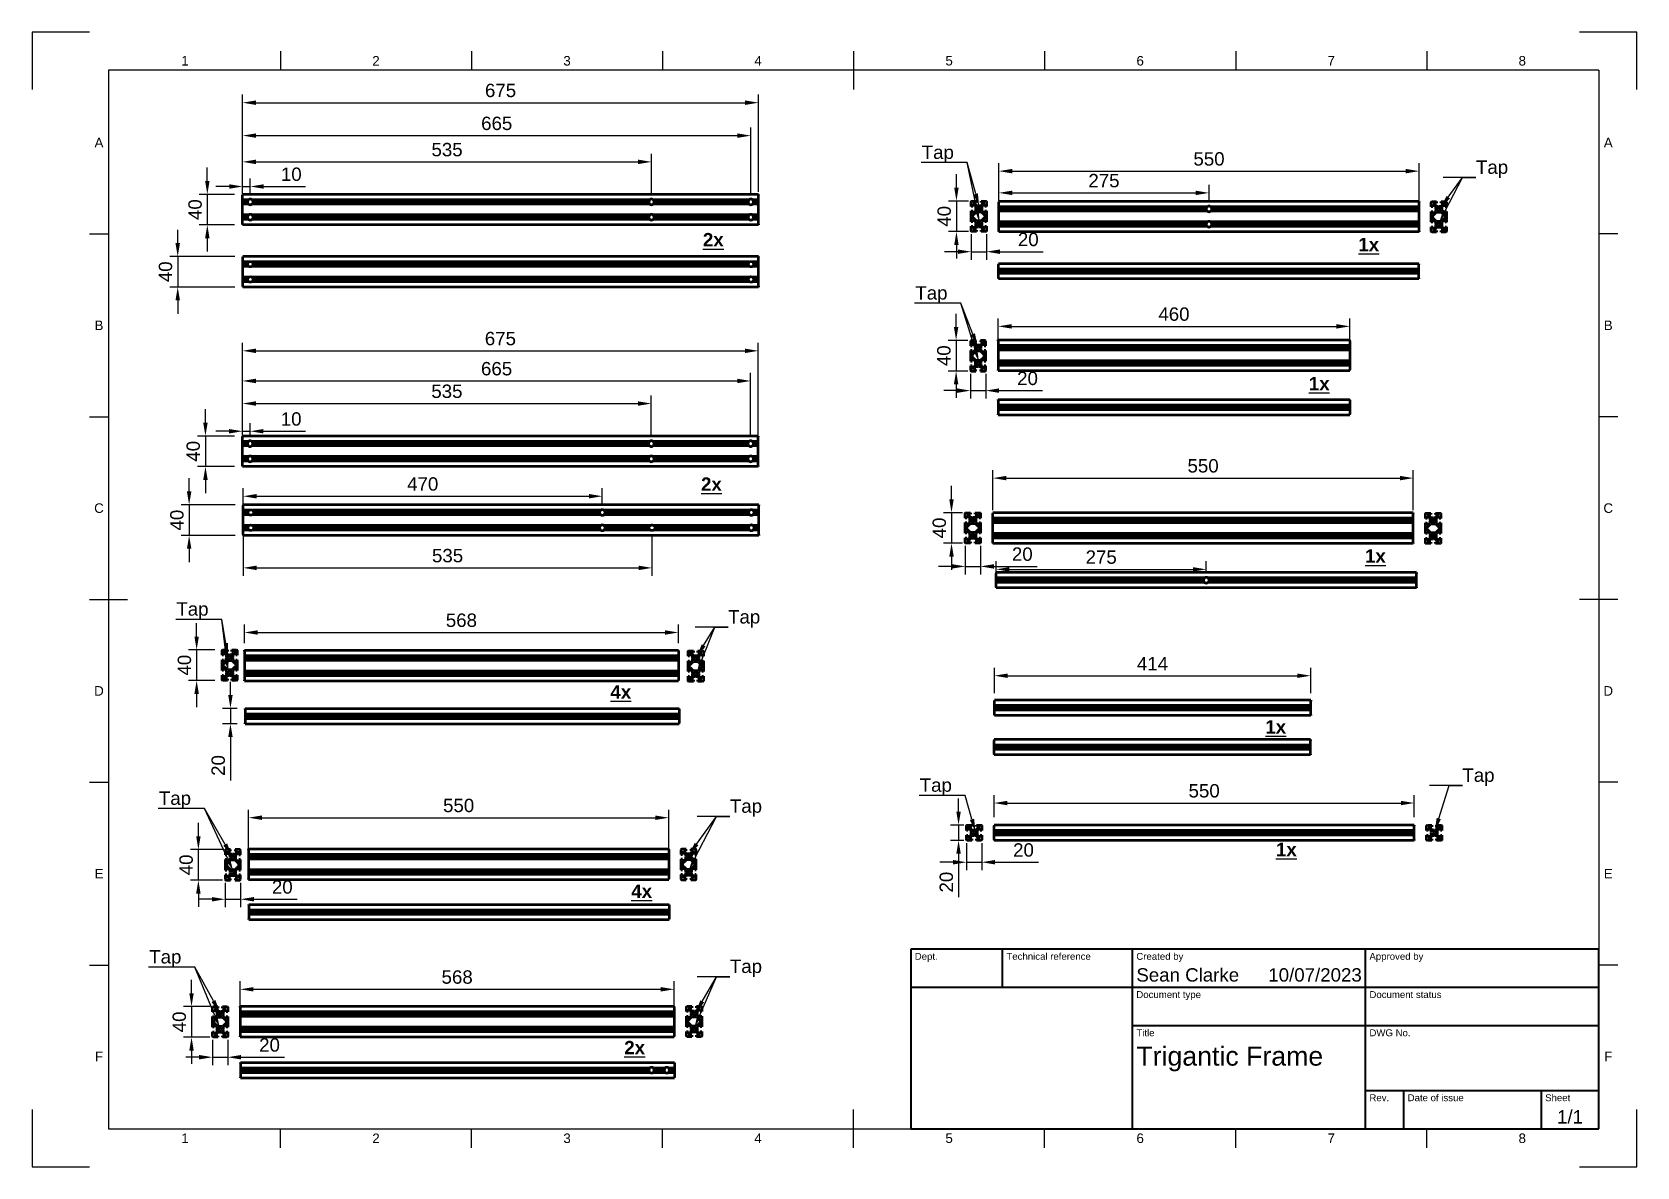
# Model space of a CAD drawing. Header units: millimetres. Extents: x 0 to 420, y 0 to 297.
import ezdxf
from ezdxf import colors
from ezdxf.entities.mleader import LeaderData, LeaderLine
from ezdxf.enums import TextEntityAlignment as Align
from ezdxf.math import Vec2, Vec3

# ---------------------------------------------------------------- set-up
doc = ezdxf.new("R2010")
doc.units = ezdxf.units.MM
doc.header["$LTSCALE"] = 0.75
for name, color, linetype, lineweight in [('BORDER', 7, 'Continuous', 25), ('FD_Dimensions', 7, 'Continuous', 25), ('Leaders', 7, 'Continuous', 25), ('Notes', 7, 'Continuous', 25), ('TITLEBLOCK', 7, 'Continuous', 35), ('Visible', 7, 'Continuous', 50)]:
    doc.layers.add(name, color=color, linetype=linetype, lineweight=lineweight)
doc.styles.add('FusionTitle', font='arial.ttf')
doc.styles.get("Standard").update_dxf_attribs({"font": 'arial.ttf'})
doc.dimstyles.new('Dim-ISO-25', dxfattribs={"dimtxt": 3.5, "dimasz": 3.5, "dimexe": 2.1, "dimexo": 2.1, "dimgap": 1.4, "dimtad": 1, "dimzin": 12, "dimdsep": 46, "dimtxsty": 'Standard', "dimcen": 0, "dimazin": 3, "dimtp": 0.1, "dimtm": 0.1, "dimtfac": 0.714286, "dimtmove": 0, "dimatfit": 3, "dimfxl": 1, "dimtzin": 12, "dimarcsym": 0})

msp = doc.modelspace()

# ---------------------------------------------------------------- texts
at = {"layer": 'Notes', "char_height": 3.5, "attachment_point": 1}
for s, width, insert in [('{\\fArial|b1|i0|c0|p34;\\L\\C242;\\c4008924;2x}', 45.768986, (175.557501, 244.420347)), ('{\\fArial|b1|i0|c0|p34;\\L\\C242;\\c4008924;1x}', 14.682748, (347.099719, 243.154363)), ('{\\fArial|b1|i0|c0|p34;\\L\\C242;\\c4008924;1x}', 14.672254, (334.151009, 206.755744)), ('{\\fArial|b1|i0|c0|p34;\\L\\C242;\\c4008924;2x}', 24.57726, (175.070822, 180.440726)), ('{\\fArial|b1|i0|c0|p34;\\L\\C242;\\c4008924;1x}', 10.773474, (348.842118, 161.619441)), ('{\\fArial|b1|i0|c0|p34;\\L\\C242;\\c4008924;4x}', 20.059292, (151.357542, 126.051368)), ('{\\fArial|b1|i0|c0|p34;\\L\\C242;\\c4008924;1x}', 7.774342, (322.756234, 116.916788)), ('{\\fArial|b1|i0|c0|p34;\\L\\C242;\\c4008924;1x}', 7.774342, (325.531772, 84.821097)), ('{\\fArial|b1|i0|c0|p34;\\L\\C242;\\c4008924;4x}', 8.389131, (156.824927, 73.901603)), ('{\\fArial|b1|i0|c0|p34;\\L\\C242;\\c4008924;2x}', 9.908513, (154.98088, 32.977987))]:
    msp.add_mtext_dynamic_manual_height_columns(s, width=width, gutter_width=17.5, heights=[0], dxfattribs=dict(at, insert=insert))

# ---------------------------------------------------------------- blocks, each defined once
blk = doc.blocks.new('ISO_A3_SHEET')
at = {"layer": 'BORDER'}
for p, q in [((65, 292), (65, 287)), ((115, 292), (115, 287)), ((165, 292), (165, 287)), ((215, 292), (215, 282)), ((265, 292), (265, 287)), ((315, 292), (315, 287)), ((365, 292), (365, 287)), ((410, 287), (20, 287)), ((20, 287), (20, 10)), ((410, 287), (410, 10)), ((15, 244.16666), (20, 244.16666)), ((415, 244.16666), (410, 244.16666)), ((15, 196.33333), (20, 196.33333)), ((415, 196.33333), (410, 196.33333)), ((15, 148.5), (25, 148.5)), ((415, 148.5), (405, 148.5)), ((15, 100.66667), (20, 100.66667)), ((415, 100.66667), (410, 100.66667)), ((15, 52.83334), (20, 52.83334)), ((415, 52.83334), (410, 52.83334)), ((215, 5), (215, 15)), ((20, 10), (410, 10)), ((65, 5), (65, 10)), ((115, 5), (115, 10)), ((165, 5), (165, 10)), ((265, 5), (265, 10)), ((315, 5), (315, 10)), ((365, 5), (365, 10))]:
    blk.add_line(p, q, dxfattribs=at)
at = {"layer": 'Defpoints'}
for p, q in [((15, 297), (0, 297)), ((0, 297), (0, 282)), ((420, 297), (405, 297)), ((420, 282), (420, 297)), ((0, 15), (0, 0)), ((420, 0), (420, 15)), ((0, 0), (15, 0)), ((405, 0), (420, 0))]:
    blk.add_line(p, q, dxfattribs=at)
at = {"layer": 'BORDER', "style": 'FusionTitle'}
for s, p in [('1', (40, 289.5)), ('2', (90, 289.5)), ('3', (140, 289.5)), ('4', (190, 289.5)), ('5', (240, 289.5)), ('6', (290, 289.5)), ('7', (340, 289.5)), ('8', (390, 289.5)), ('A', (17.5, 268.08333)), ('A', (412.5, 268.08333)), ('B', (17.5, 220.25)), ('B', (412.5, 220.25)), ('C', (17.5, 172.41667)), ('C', (412.5, 172.41667)), ('D', (17.5, 124.58334)), ('D', (412.5, 124.58334)), ('E', (17.5, 76.75001)), ('E', (412.5, 76.75001)), ('F', (17.5, 28.91668)), ('F', (412.5, 28.91668)), ('1', (40, 7.5)), ('2', (90, 7.5)), ('3', (140, 7.5)), ('4', (190, 7.5)), ('5', (240, 7.5)), ('6', (290, 7.5)), ('7', (340, 7.5)), ('8', (390, 7.5))]:
    blk.add_text(s, height=2.5, dxfattribs=at).set_placement(p, align=Align.MIDDLE)
blk = doc.blocks.new('ISO_TITLEBLOCK')
at = {"layer": 'TITLEBLOCK'}
for p, q in [((0, 47), (-180, 47)), ((-180, 47), (-180, 0)), ((-156, 37), (-156, 47)), ((-122, 0), (-122, 47)), ((-61, 0), (-61, 47)), ((0, 0), (0, 47)), ((-180, 37), (0, 37)), ((-122, 27), (0, 27)), ((-61, 10), (0, 10)), ((-51, 0), (-51, 10)), ((-15, 0), (-15, 10)), ((-180, 0), (0, 0))]:
    blk.add_line(p, q, dxfattribs=at)
at = {"layer": 'TITLEBLOCK', "style": 'FusionTitle'}
for s, p in [('Dept.', (-179, 46)), ('Technical reference', (-155, 46)), ('Created by', (-121, 46)), ('Approved by', (-60, 46)), ('Document type', (-121, 36)), ('Document status', (-60, 36)), ('Title', (-121, 26)), ('DWG No.', (-60, 26)), ('Rev.', (-60, 9)), ('Date of issue', (-50, 9)), ('Sheet', (-14, 9))]:
    blk.add_text(s, height=1.8, dxfattribs=at).set_placement(p, align=Align.TOP_LEFT)
for tag, height, p in [('DEPT', 3.5, (-179, 42)), ('TECHNICAL_REFERENCE', 3.5, (-155, 42)), ('CREATED_BY', 3.5, (-121, 42)), ('APPROVED_BY', 3.5, (-60, 42)), ('DOCUMENT_TYPE', 3.5, (-121, 32)), ('DOCUMENT_STATUS', 3.5, (-60, 32)), ('TITLE_1', 5, (-121, 21.5)), ('TITLE_2', 5, (-121, 14)), ('TITLE_3', 5, (-121, 6.5)), ('DATE_OF_ISSUE', 3.5, (-50, 5))]:
    blk.add_attdef(tag, text='', height=height, dxfattribs=at).set_placement(p, align=Align.TOP_LEFT)
for tag, p in [('CREATED_DATE', (-62, 42)), ('APPROVED_DATE', (-0.99, 42))]:
    blk.add_attdef(tag, text='', height=3.5, dxfattribs=at).set_placement(p, align=Align.TOP_RIGHT)
for tag, height, p in [('DRAWING_NUMBER', 5, (-30.5, 19.75)), ('REV', 3.5, (-56, 4.85)), ('SHEET', 3.5, (-7.5, 4.85))]:
    blk.add_attdef(tag, text='', height=height, dxfattribs=at).set_placement(p, align=Align.TOP_CENTER)
blk = doc.blocks.new('*D73')
at = {"layer": 'Defpoints', "color": 0, "transparency": 16777216}
for p in [(57.102372, 256.58926), (55.102372, 252.537095), (57.102372, 252.537095)]:
    blk.add_point(p, dxfattribs=at)
at = {"layer": 'FD_Dimensions', "color": 0, "lineweight": -2, "transparency": 16777216}
for p, q in [((51.602372, 256.58926), (48.102372, 256.58926)), ((55.102372, 254.637095), (55.102372, 258.68926)), ((55.102372, 256.58926), (57.102372, 256.58926)), ((57.102372, 254.637095), (57.102372, 258.68926)), ((60.602372, 256.58926), (71.574609, 256.58926))]:
    blk.add_line(p, q, dxfattribs=at)
at = {"layer": 'FD_Dimensions', "color": 0, "transparency": 16777216}
for points in [[(51.602372, 257.172593), (51.602372, 256.005927), (55.102372, 256.58926)], [(60.602372, 257.172593), (60.602372, 256.005927), (57.102372, 256.58926)]]:
    blk.add_solid(points, dxfattribs=at)
at = {"layer": 'FD_Dimensions', "color": 0, "transparency": 16777216, "insert": (67.83849, 259.776266), "char_height": 3.5, "attachment_point": 5}
blk.add_mtext('10', dxfattribs=at)
blk = doc.blocks.new('*D74')
at = {"layer": 'Defpoints', "color": 0, "transparency": 16777216}
for p in [(162.102372, 263.037095), (55.102372, 252.537095), (162.102372, 252.537095)]:
    blk.add_point(p, dxfattribs=at)
at = {"layer": 'FD_Dimensions', "color": 0, "lineweight": -2, "transparency": 16777216}
for p, q in [((55.102372, 254.637095), (55.102372, 265.137095)), ((162.102372, 254.637095), (162.102372, 265.137095)), ((58.602372, 263.037095), (158.602372, 263.037095))]:
    blk.add_line(p, q, dxfattribs=at)
at = {"layer": 'FD_Dimensions', "color": 0, "transparency": 16777216}
for points in [[(58.602372, 263.620428), (58.602372, 262.453762), (55.102372, 263.037095)], [(158.602372, 263.620428), (158.602372, 262.453762), (162.102372, 263.037095)]]:
    blk.add_solid(points, dxfattribs=at)
at = {"layer": 'FD_Dimensions', "color": 0, "transparency": 16777216, "insert": (108.602372, 266.225294), "char_height": 3.5, "attachment_point": 5}
blk.add_mtext('535', dxfattribs=at)
blk = doc.blocks.new('*D75')
at = {"layer": 'Defpoints', "color": 0, "transparency": 16777216}
for p in [(188.102372, 269.906189), (55.102372, 252.537095), (188.102372, 252.537095)]:
    blk.add_point(p, dxfattribs=at)
at = {"layer": 'FD_Dimensions', "color": 0, "lineweight": -2, "transparency": 16777216}
for p, q in [((55.102372, 254.637095), (55.102372, 272.006189)), ((58.602372, 269.906189), (184.602372, 269.906189)), ((188.102372, 254.637095), (188.102372, 272.006189))]:
    blk.add_line(p, q, dxfattribs=at)
at = {"layer": 'FD_Dimensions', "color": 0, "transparency": 16777216}
for points in [[(58.602372, 270.489522), (58.602372, 269.322855), (55.102372, 269.906189)], [(184.602372, 270.489522), (184.602372, 269.322855), (188.102372, 269.906189)]]:
    blk.add_solid(points, dxfattribs=at)
at = {"layer": 'FD_Dimensions', "color": 0, "transparency": 16777216, "insert": (121.602372, 273.093194), "char_height": 3.5, "attachment_point": 5}
blk.add_mtext('665', dxfattribs=at)
blk = doc.blocks.new('*D76')
at = {"layer": 'Defpoints', "color": 0, "transparency": 16777216}
for p in [(190.102372, 278.5241), (55.102372, 254.337095), (190.102372, 253.137095)]:
    blk.add_point(p, dxfattribs=at)
at = {"layer": 'FD_Dimensions', "color": 0, "lineweight": -2, "transparency": 16777216}
for p, q in [((55.102372, 256.437095), (55.102372, 280.6241)), ((58.602372, 278.5241), (186.602372, 278.5241)), ((190.102372, 255.237095), (190.102372, 280.6241))]:
    blk.add_line(p, q, dxfattribs=at)
at = {"layer": 'FD_Dimensions', "color": 0, "transparency": 16777216}
for points in [[(58.602372, 279.107434), (58.602372, 277.940767), (55.102372, 278.5241)], [(186.602372, 279.107434), (186.602372, 277.940767), (190.102372, 278.5241)]]:
    blk.add_solid(points, dxfattribs=at)
at = {"layer": 'FD_Dimensions', "color": 0, "transparency": 16777216, "insert": (122.602372, 281.711106), "char_height": 3.5, "attachment_point": 5}
blk.add_mtext('675', dxfattribs=at)
blk = doc.blocks.new('*D77')
at = {"layer": 'Defpoints', "color": 0, "transparency": 16777216}
for p in [(55.102372, 254.537095), (45.855994, 246.537095), (55.102372, 246.537095)]:
    blk.add_point(p, dxfattribs=at)
at = {"layer": 'FD_Dimensions', "color": 0, "lineweight": -2, "transparency": 16777216}
for p, q in [((45.855994, 258.037095), (45.855994, 261.537095)), ((53.002372, 254.537095), (43.755994, 254.537095)), ((45.855994, 254.537095), (45.855994, 246.537095)), ((53.002372, 246.537095), (43.755994, 246.537095)), ((45.855994, 243.037095), (45.855994, 239.537095))]:
    blk.add_line(p, q, dxfattribs=at)
at = {"layer": 'FD_Dimensions', "color": 0, "transparency": 16777216}
for points in [[(45.27266, 258.037095), (46.439327, 258.037095), (45.855994, 254.537095)], [(45.27266, 243.037095), (46.439327, 243.037095), (45.855994, 246.537095)]]:
    blk.add_solid(points, dxfattribs=at)
at = {"layer": 'FD_Dimensions', "color": 0, "transparency": 16777216, "insert": (42.668988, 250.537095), "char_height": 3.5, "attachment_point": 5, "rotation": 90}
blk.add_mtext('40', dxfattribs=at)
blk = doc.blocks.new('*D78')
at = {"layer": 'Defpoints', "color": 0, "transparency": 16777216}
for p in [(55.135088, 238.266103), (38.112546, 230.266103), (55.135088, 230.266103)]:
    blk.add_point(p, dxfattribs=at)
at = {"layer": 'FD_Dimensions', "color": 0, "lineweight": -2, "transparency": 16777216}
for p, q in [((38.112546, 241.766103), (38.112546, 245.266103)), ((53.035088, 238.266103), (36.012546, 238.266103)), ((38.112546, 238.266103), (38.112546, 230.266103)), ((53.035088, 230.266103), (36.012546, 230.266103)), ((38.112546, 226.766103), (38.112546, 223.266103))]:
    blk.add_line(p, q, dxfattribs=at)
at = {"layer": 'FD_Dimensions', "color": 0, "transparency": 16777216}
for points in [[(37.529212, 241.766103), (38.695879, 241.766103), (38.112546, 238.266103)], [(37.529212, 226.766103), (38.695879, 226.766103), (38.112546, 230.266103)]]:
    blk.add_solid(points, dxfattribs=at)
at = {"layer": 'FD_Dimensions', "color": 0, "transparency": 16777216, "insert": (34.92554, 234.266103), "char_height": 3.5, "attachment_point": 5, "rotation": 90}
blk.add_mtext('40', dxfattribs=at)
blk = doc.blocks.new('*D79')
at = {"layer": 'Defpoints', "color": 0, "transparency": 16777216}
for p in [(55.059481, 189.286224), (57.059481, 192.536352), (57.059481, 189.286224)]:
    blk.add_point(p, dxfattribs=at)
at = {"layer": 'FD_Dimensions', "color": 0, "lineweight": -2, "transparency": 16777216}
for p, q in [((55.059481, 191.386224), (55.059481, 194.636352)), ((57.059481, 191.386224), (57.059481, 194.636352)), ((51.559481, 192.536352), (48.059481, 192.536352)), ((55.059481, 192.536352), (57.059481, 192.536352)), ((60.559481, 192.536352), (71.531718, 192.536352))]:
    blk.add_line(p, q, dxfattribs=at)
at = {"layer": 'FD_Dimensions', "color": 0, "transparency": 16777216}
for points in [[(51.559481, 193.119685), (51.559481, 191.953019), (55.059481, 192.536352)], [(60.559481, 193.119685), (60.559481, 191.953019), (57.059481, 192.536352)]]:
    blk.add_solid(points, dxfattribs=at)
at = {"layer": 'FD_Dimensions', "color": 0, "transparency": 16777216, "insert": (67.7956, 195.723358), "char_height": 3.5, "attachment_point": 5}
blk.add_mtext('10', dxfattribs=at)
blk = doc.blocks.new('*D80')
at = {"layer": 'Defpoints', "color": 0, "transparency": 16777216}
for p in [(162.059481, 199.786224), (55.059481, 189.286224), (162.059481, 189.286224)]:
    blk.add_point(p, dxfattribs=at)
at = {"layer": 'FD_Dimensions', "color": 0, "lineweight": -2, "transparency": 16777216}
for p, q in [((55.059481, 191.386224), (55.059481, 201.886224)), ((162.059481, 191.386224), (162.059481, 201.886224)), ((58.559481, 199.786224), (158.559481, 199.786224))]:
    blk.add_line(p, q, dxfattribs=at)
at = {"layer": 'FD_Dimensions', "color": 0, "transparency": 16777216}
for points in [[(58.559481, 200.369557), (58.559481, 199.202891), (55.059481, 199.786224)], [(158.559481, 200.369557), (158.559481, 199.202891), (162.059481, 199.786224)]]:
    blk.add_solid(points, dxfattribs=at)
at = {"layer": 'FD_Dimensions', "color": 0, "transparency": 16777216, "insert": (108.559481, 202.974423), "char_height": 3.5, "attachment_point": 5}
blk.add_mtext('535', dxfattribs=at)
blk = doc.blocks.new('*D81')
at = {"layer": 'Defpoints', "color": 0, "transparency": 16777216}
for p in [(188.059481, 205.699507), (55.059481, 189.286224), (188.059481, 189.286224)]:
    blk.add_point(p, dxfattribs=at)
at = {"layer": 'FD_Dimensions', "color": 0, "lineweight": -2, "transparency": 16777216}
for p, q in [((55.059481, 191.386224), (55.059481, 207.799507)), ((188.059481, 191.386224), (188.059481, 207.799507)), ((58.559481, 205.699507), (184.559481, 205.699507))]:
    blk.add_line(p, q, dxfattribs=at)
at = {"layer": 'FD_Dimensions', "color": 0, "transparency": 16777216}
for points in [[(58.559481, 206.28284), (58.559481, 205.116174), (55.059481, 205.699507)], [(184.559481, 206.28284), (184.559481, 205.116174), (188.059481, 205.699507)]]:
    blk.add_solid(points, dxfattribs=at)
at = {"layer": 'FD_Dimensions', "color": 0, "transparency": 16777216, "insert": (121.559481, 208.886512), "char_height": 3.5, "attachment_point": 5}
blk.add_mtext('665', dxfattribs=at)
blk = doc.blocks.new('*D82')
at = {"layer": 'Defpoints', "color": 0, "transparency": 16777216}
for p in [(190.059481, 213.583714), (55.059481, 189.286224), (190.059481, 189.286224)]:
    blk.add_point(p, dxfattribs=at)
at = {"layer": 'FD_Dimensions', "color": 0, "lineweight": -2, "transparency": 16777216}
for p, q in [((55.059481, 191.386224), (55.059481, 215.683714)), ((190.059481, 191.386224), (190.059481, 215.683714)), ((58.559481, 213.583714), (186.559481, 213.583714))]:
    blk.add_line(p, q, dxfattribs=at)
at = {"layer": 'FD_Dimensions', "color": 0, "transparency": 16777216}
for points in [[(58.559481, 214.167048), (58.559481, 213.000381), (55.059481, 213.583714)], [(186.559481, 214.167048), (186.559481, 213.000381), (190.059481, 213.583714)]]:
    blk.add_solid(points, dxfattribs=at)
at = {"layer": 'FD_Dimensions', "color": 0, "transparency": 16777216, "insert": (122.559481, 216.77072), "char_height": 3.5, "attachment_point": 5}
blk.add_mtext('675', dxfattribs=at)
blk = doc.blocks.new('*D83')
at = {"layer": 'Defpoints', "color": 0, "transparency": 16777216}
for p in [(55.059481, 191.286224), (45.371431, 183.286224), (55.059481, 183.286224)]:
    blk.add_point(p, dxfattribs=at)
at = {"layer": 'FD_Dimensions', "color": 0, "lineweight": -2, "transparency": 16777216}
for p, q in [((45.371431, 194.786224), (45.371431, 198.286224)), ((52.959481, 191.286224), (43.271431, 191.286224)), ((45.371431, 191.286224), (45.371431, 183.286224)), ((52.959481, 183.286224), (43.271431, 183.286224)), ((45.371431, 179.786224), (45.371431, 176.286224))]:
    blk.add_line(p, q, dxfattribs=at)
at = {"layer": 'FD_Dimensions', "color": 0, "transparency": 16777216}
for points in [[(44.788098, 194.786224), (45.954764, 194.786224), (45.371431, 191.286224)], [(44.788098, 179.786224), (45.954764, 179.786224), (45.371431, 183.286224)]]:
    blk.add_solid(points, dxfattribs=at)
at = {"layer": 'FD_Dimensions', "color": 0, "transparency": 16777216, "insert": (42.184426, 187.286224), "char_height": 3.5, "attachment_point": 5, "rotation": 90}
blk.add_mtext('40', dxfattribs=at)
blk = doc.blocks.new('*D84')
at = {"layer": 'Defpoints', "color": 0, "transparency": 16777216}
for p in [(149.234566, 175.527848), (55.234566, 171.275253), (149.234566, 171.275253)]:
    blk.add_point(p, dxfattribs=at)
at = {"layer": 'FD_Dimensions', "color": 0, "lineweight": -2, "transparency": 16777216}
for p, q in [((55.234566, 173.375253), (55.234566, 177.627848)), ((149.234566, 173.375253), (149.234566, 177.627848)), ((58.734566, 175.527848), (145.734566, 175.527848))]:
    blk.add_line(p, q, dxfattribs=at)
at = {"layer": 'FD_Dimensions', "color": 0, "transparency": 16777216}
for points in [[(58.734566, 176.111181), (58.734566, 174.944515), (55.234566, 175.527848)], [(145.734566, 176.111181), (145.734566, 174.944515), (149.234566, 175.527848)]]:
    blk.add_solid(points, dxfattribs=at)
at = {"layer": 'FD_Dimensions', "color": 0, "transparency": 16777216, "insert": (102.234566, 178.714853), "char_height": 3.5, "attachment_point": 5}
blk.add_mtext('470', dxfattribs=at)
blk = doc.blocks.new('*D85')
at = {"layer": 'Defpoints', "color": 0, "transparency": 16777216}
for p in [(55.234566, 173.275253), (41.098771, 165.275253), (55.234566, 165.275253)]:
    blk.add_point(p, dxfattribs=at)
at = {"layer": 'FD_Dimensions', "color": 0, "lineweight": -2, "transparency": 16777216}
for p, q in [((41.098771, 176.775253), (41.098771, 180.275253)), ((53.134566, 173.275253), (38.998771, 173.275253)), ((41.098771, 173.275253), (41.098771, 165.275253)), ((53.134566, 165.275253), (38.998771, 165.275253)), ((41.098771, 161.775253), (41.098771, 158.275253))]:
    blk.add_line(p, q, dxfattribs=at)
at = {"layer": 'FD_Dimensions', "color": 0, "transparency": 16777216}
for points in [[(40.515437, 176.775253), (41.682104, 176.775253), (41.098771, 173.275253)], [(40.515437, 161.775253), (41.682104, 161.775253), (41.098771, 165.275253)]]:
    blk.add_solid(points, dxfattribs=at)
at = {"layer": 'FD_Dimensions', "color": 0, "transparency": 16777216, "insert": (37.911765, 169.275253), "char_height": 3.5, "attachment_point": 5, "rotation": 90}
blk.add_mtext('40', dxfattribs=at)
blk = doc.blocks.new('*D86')
at = {"layer": 'Defpoints', "color": 0, "transparency": 16777216}
for p in [(49.910133, 135.309272), (43.060367, 127.309272), (49.910133, 127.309272)]:
    blk.add_point(p, dxfattribs=at)
at = {"layer": 'FD_Dimensions', "color": 0, "lineweight": -2, "transparency": 16777216}
for p, q in [((43.060367, 138.809272), (43.060367, 142.309272)), ((47.810133, 135.309272), (40.960367, 135.309272)), ((43.060367, 135.309272), (43.060367, 127.309272)), ((47.810133, 127.309272), (40.960367, 127.309272)), ((43.060367, 123.809272), (43.060367, 120.309272))]:
    blk.add_line(p, q, dxfattribs=at)
at = {"layer": 'FD_Dimensions', "color": 0, "transparency": 16777216}
for points in [[(42.477034, 138.809272), (43.643701, 138.809272), (43.060367, 135.309272)], [(42.477034, 123.809272), (43.643701, 123.809272), (43.060367, 127.309272)]]:
    blk.add_solid(points, dxfattribs=at)
at = {"layer": 'FD_Dimensions', "color": 0, "transparency": 16777216, "insert": (39.873362, 131.309272), "char_height": 3.5, "attachment_point": 5, "rotation": 90}
blk.add_mtext('40', dxfattribs=at)
blk = doc.blocks.new('*D87')
at = {"layer": 'Defpoints', "color": 0, "transparency": 16777216}
for p in [(169.153471, 139.866048), (55.553471, 135.012179), (169.153471, 135.012179)]:
    blk.add_point(p, dxfattribs=at)
at = {"layer": 'FD_Dimensions', "color": 0, "lineweight": -2, "transparency": 16777216}
for p, q in [((55.553471, 137.112179), (55.553471, 141.966048)), ((59.053471, 139.866048), (165.653471, 139.866048)), ((169.153471, 137.112179), (169.153471, 141.966048))]:
    blk.add_line(p, q, dxfattribs=at)
at = {"layer": 'FD_Dimensions', "color": 0, "transparency": 16777216}
for points in [[(59.053471, 140.449382), (59.053471, 139.282715), (55.553471, 139.866048)], [(165.653471, 140.449382), (165.653471, 139.282715), (169.153471, 139.866048)]]:
    blk.add_solid(points, dxfattribs=at)
at = {"layer": 'FD_Dimensions', "color": 0, "transparency": 16777216, "insert": (112.353471, 143.053054), "char_height": 3.5, "attachment_point": 5}
blk.add_mtext('568', dxfattribs=at)
blk = doc.blocks.new('*D88')
at = {"layer": 'Defpoints', "color": 0, "transparency": 16777216}
for p in [(55.749821, 119.991096), (51.909112, 115.991096), (55.749821, 115.991096)]:
    blk.add_point(p, dxfattribs=at)
at = {"layer": 'FD_Dimensions', "color": 0, "lineweight": -2, "transparency": 16777216}
for p, q in [((51.909112, 123.491096), (51.909112, 126.991096)), ((53.649821, 119.991096), (49.809112, 119.991096)), ((51.909112, 119.991096), (51.909112, 115.991096)), ((53.649821, 115.991096), (49.809112, 115.991096)), ((51.909112, 112.491096), (51.909112, 101.129705))]:
    blk.add_line(p, q, dxfattribs=at)
at = {"layer": 'FD_Dimensions', "color": 0, "transparency": 16777216}
for points in [[(51.325779, 123.491096), (52.492446, 123.491096), (51.909112, 119.991096)], [(51.325779, 112.491096), (52.492446, 112.491096), (51.909112, 115.991096)]]:
    blk.add_solid(points, dxfattribs=at)
at = {"layer": 'FD_Dimensions', "color": 0, "transparency": 16777216, "insert": (48.722107, 105.0604), "char_height": 3.5, "attachment_point": 5, "rotation": 90}
blk.add_mtext('20', dxfattribs=at)
blk = doc.blocks.new('*D89')
at = {"layer": 'Defpoints', "color": 0, "transparency": 16777216}
for p in [(166.629501, 91.388725), (56.629501, 81.228328), (166.629501, 81.228328)]:
    blk.add_point(p, dxfattribs=at)
at = {"layer": 'FD_Dimensions', "color": 0, "lineweight": -2, "transparency": 16777216}
for p, q in [((56.629501, 83.328328), (56.629501, 93.488725)), ((166.629501, 83.328328), (166.629501, 93.488725)), ((60.129501, 91.388725), (163.129501, 91.388725))]:
    blk.add_line(p, q, dxfattribs=at)
at = {"layer": 'FD_Dimensions', "color": 0, "transparency": 16777216}
for points in [[(60.129501, 91.972059), (60.129501, 90.805392), (56.629501, 91.388725)], [(163.129501, 91.972059), (163.129501, 90.805392), (166.629501, 91.388725)]]:
    blk.add_solid(points, dxfattribs=at)
at = {"layer": 'FD_Dimensions', "color": 0, "transparency": 16777216, "insert": (111.629501, 94.575731), "char_height": 3.5, "attachment_point": 5}
blk.add_mtext('550', dxfattribs=at)
blk = doc.blocks.new('*D90')
at = {"layer": 'Defpoints', "color": 0, "transparency": 16777216}
for p in [(50.548758, 76.439126), (54.548758, 76.439126), (54.548758, 70.050659)]:
    blk.add_point(p, dxfattribs=at)
at = {"layer": 'FD_Dimensions', "color": 0, "lineweight": -2, "transparency": 16777216}
for p, q in [((50.548758, 74.339126), (50.548758, 67.950659)), ((54.548758, 74.339126), (54.548758, 67.950659)), ((47.048758, 70.050659), (43.548758, 70.050659)), ((50.548758, 70.050659), (54.548758, 70.050659)), ((58.048758, 70.050659), (69.41015, 70.050659))]:
    blk.add_line(p, q, dxfattribs=at)
at = {"layer": 'FD_Dimensions', "color": 0, "transparency": 16777216}
for points in [[(47.048758, 70.633992), (47.048758, 69.467325), (50.548758, 70.050659)], [(58.048758, 70.633992), (58.048758, 69.467325), (54.548758, 70.050659)]]:
    blk.add_solid(points, dxfattribs=at)
at = {"layer": 'FD_Dimensions', "color": 0, "transparency": 16777216, "insert": (65.479454, 73.237664), "char_height": 3.5, "attachment_point": 5}
blk.add_mtext('20', dxfattribs=at)
blk = doc.blocks.new('*D91')
at = {"layer": 'Defpoints', "color": 0, "transparency": 16777216}
for p in [(43.516105, 83.039126), (51.948758, 83.039126), (51.948758, 75.039126)]:
    blk.add_point(p, dxfattribs=at)
at = {"layer": 'FD_Dimensions', "color": 0, "lineweight": -2, "transparency": 16777216}
for p, q in [((43.516105, 86.539126), (43.516105, 90.039126)), ((49.848758, 83.039126), (41.416105, 83.039126)), ((43.516105, 75.039126), (43.516105, 83.039126)), ((49.848758, 75.039126), (41.416105, 75.039126)), ((43.516105, 71.539126), (43.516105, 68.039126))]:
    blk.add_line(p, q, dxfattribs=at)
at = {"layer": 'FD_Dimensions', "color": 0, "transparency": 16777216}
for points in [[(42.932772, 86.539126), (44.099438, 86.539126), (43.516105, 83.039126)], [(42.932772, 71.539126), (44.099438, 71.539126), (43.516105, 75.039126)]]:
    blk.add_solid(points, dxfattribs=at)
at = {"layer": 'FD_Dimensions', "color": 0, "transparency": 16777216, "insert": (40.329099, 79.039126), "char_height": 3.5, "attachment_point": 5, "rotation": 90}
blk.add_mtext('40', dxfattribs=at)
blk = doc.blocks.new('*D92')
at = {"layer": 'Defpoints', "color": 0, "transparency": 16777216}
for p in [(47.209322, 35.345896), (51.209322, 35.345896), (51.209322, 28.706908)]:
    blk.add_point(p, dxfattribs=at)
at = {"layer": 'FD_Dimensions', "color": 0, "lineweight": -2, "transparency": 16777216}
for p, q in [((47.209322, 33.245896), (47.209322, 26.606908)), ((51.209322, 33.245896), (51.209322, 26.606908)), ((43.709322, 28.706908), (40.209322, 28.706908)), ((47.209322, 28.706908), (51.209322, 28.706908)), ((54.709322, 28.706908), (66.070714, 28.706908))]:
    blk.add_line(p, q, dxfattribs=at)
at = {"layer": 'FD_Dimensions', "color": 0, "transparency": 16777216}
for points in [[(43.709322, 29.290242), (43.709322, 28.123575), (47.209322, 28.706908)], [(54.709322, 29.290242), (54.709322, 28.123575), (51.209322, 28.706908)]]:
    blk.add_solid(points, dxfattribs=at)
at = {"layer": 'FD_Dimensions', "color": 0, "transparency": 16777216, "insert": (62.140018, 31.893914), "char_height": 3.5, "attachment_point": 5}
blk.add_mtext('20', dxfattribs=at)
blk = doc.blocks.new('*D93')
at = {"layer": 'Defpoints', "color": 0, "transparency": 16777216}
for p in [(48.609322, 41.945896), (41.724663, 33.945896), (48.609322, 33.945896)]:
    blk.add_point(p, dxfattribs=at)
at = {"layer": 'FD_Dimensions', "color": 0, "lineweight": -2, "transparency": 16777216}
for p, q in [((41.724663, 45.445896), (41.724663, 48.945896)), ((46.509322, 41.945896), (39.624663, 41.945896)), ((41.724663, 41.945896), (41.724663, 33.945896)), ((46.509322, 33.945896), (39.624663, 33.945896)), ((41.724663, 30.445896), (41.724663, 26.945896))]:
    blk.add_line(p, q, dxfattribs=at)
at = {"layer": 'FD_Dimensions', "color": 0, "transparency": 16777216}
for points in [[(41.14133, 45.445896), (42.307997, 45.445896), (41.724663, 41.945896)], [(41.14133, 30.445896), (42.307997, 30.445896), (41.724663, 33.945896)]]:
    blk.add_solid(points, dxfattribs=at)
at = {"layer": 'FD_Dimensions', "color": 0, "transparency": 16777216, "insert": (38.537658, 37.945896), "char_height": 3.5, "attachment_point": 5, "rotation": 90}
blk.add_mtext('40', dxfattribs=at)
blk = doc.blocks.new('*D94')
at = {"layer": 'Defpoints', "color": 0, "transparency": 16777216}
for p in [(168.042894, 46.482064), (54.442894, 40.036969), (168.042894, 40.036969)]:
    blk.add_point(p, dxfattribs=at)
at = {"layer": 'FD_Dimensions', "color": 0, "lineweight": -2, "transparency": 16777216}
for p, q in [((54.442894, 42.136969), (54.442894, 48.582064)), ((57.942894, 46.482064), (164.542894, 46.482064)), ((168.042894, 42.136969), (168.042894, 48.582064))]:
    blk.add_line(p, q, dxfattribs=at)
at = {"layer": 'FD_Dimensions', "color": 0, "transparency": 16777216}
for points in [[(57.942894, 47.065397), (57.942894, 45.898731), (54.442894, 46.482064)], [(164.542894, 47.065397), (164.542894, 45.898731), (168.042894, 46.482064)]]:
    blk.add_solid(points, dxfattribs=at)
at = {"layer": 'FD_Dimensions', "color": 0, "transparency": 16777216, "insert": (111.242894, 49.669069), "char_height": 3.5, "attachment_point": 5}
blk.add_mtext('568', dxfattribs=at)
blk = doc.blocks.new('*D95')
at = {"layer": 'Defpoints', "color": 0, "transparency": 16777216}
for p in [(247.182474, 252.779691), (241.910123, 244.779691), (247.182474, 244.779691)]:
    blk.add_point(p, dxfattribs=at)
at = {"layer": 'FD_Dimensions', "color": 0, "lineweight": -2, "transparency": 16777216}
for p, q in [((241.910123, 256.279691), (241.910123, 259.779691)), ((245.082474, 252.779691), (239.810123, 252.779691)), ((241.910123, 252.779691), (241.910123, 244.779691)), ((245.082474, 244.779691), (239.810123, 244.779691)), ((241.910123, 241.279691), (241.910123, 237.779691))]:
    blk.add_line(p, q, dxfattribs=at)
at = {"layer": 'FD_Dimensions', "color": 0, "transparency": 16777216}
for points in [[(241.326789, 256.279691), (242.493456, 256.279691), (241.910123, 252.779691)], [(241.326789, 241.279691), (242.493456, 241.279691), (241.910123, 244.779691)]]:
    blk.add_solid(points, dxfattribs=at)
at = {"layer": 'FD_Dimensions', "color": 0, "transparency": 16777216, "insert": (238.723117, 248.779691), "char_height": 3.5, "attachment_point": 5, "rotation": 90}
blk.add_mtext('40', dxfattribs=at)
blk = doc.blocks.new('*D96')
at = {"layer": 'Defpoints', "color": 0, "transparency": 16777216}
for p in [(245.782474, 246.179691), (249.782474, 246.179691), (249.782474, 239.527432)]:
    blk.add_point(p, dxfattribs=at)
at = {"layer": 'FD_Dimensions', "color": 0, "lineweight": -2, "transparency": 16777216}
for p, q in [((245.782474, 244.079691), (245.782474, 237.427432)), ((249.782474, 244.079691), (249.782474, 237.427432)), ((242.282474, 239.527432), (238.782474, 239.527432)), ((245.782474, 239.527432), (249.782474, 239.527432)), ((253.282474, 239.527432), (264.643865, 239.527432))]:
    blk.add_line(p, q, dxfattribs=at)
at = {"layer": 'FD_Dimensions', "color": 0, "transparency": 16777216}
for points in [[(242.282474, 240.110766), (242.282474, 238.944099), (245.782474, 239.527432)], [(253.282474, 240.110766), (253.282474, 238.944099), (249.782474, 239.527432)]]:
    blk.add_solid(points, dxfattribs=at)
at = {"layer": 'FD_Dimensions', "color": 0, "transparency": 16777216, "insert": (260.71317, 242.714438), "char_height": 3.5, "attachment_point": 5}
blk.add_mtext('20', dxfattribs=at)
blk = doc.blocks.new('*D97')
at = {"layer": 'Defpoints', "color": 0, "transparency": 16777216}
for p in [(363.016406, 260.609335), (253.016406, 250.706374), (363.016406, 250.706374)]:
    blk.add_point(p, dxfattribs=at)
at = {"layer": 'FD_Dimensions', "color": 0, "lineweight": -2, "transparency": 16777216}
for p, q in [((253.016406, 252.806374), (253.016406, 262.709335)), ((256.516406, 260.609335), (359.516406, 260.609335)), ((363.016406, 252.806374), (363.016406, 262.709335))]:
    blk.add_line(p, q, dxfattribs=at)
at = {"layer": 'FD_Dimensions', "color": 0, "transparency": 16777216}
for points in [[(256.516406, 261.192668), (256.516406, 260.026001), (253.016406, 260.609335)], [(359.516406, 261.192668), (359.516406, 260.026001), (363.016406, 260.609335)]]:
    blk.add_solid(points, dxfattribs=at)
at = {"layer": 'FD_Dimensions', "color": 0, "transparency": 16777216, "insert": (308.016406, 263.79634), "char_height": 3.5, "attachment_point": 5}
blk.add_mtext('550', dxfattribs=at)
blk = doc.blocks.new('*D98')
at = {"layer": 'Defpoints', "color": 0, "transparency": 16777216}
for p in [(308.016406, 254.920683), (253.016406, 250.706374), (308.016406, 250.706374)]:
    blk.add_point(p, dxfattribs=at)
at = {"layer": 'FD_Dimensions', "color": 0, "lineweight": -2, "transparency": 16777216}
for p, q in [((253.016406, 252.806374), (253.016406, 257.020683)), ((308.016406, 252.806374), (308.016406, 257.020683)), ((256.516406, 254.920683), (304.516406, 254.920683))]:
    blk.add_line(p, q, dxfattribs=at)
at = {"layer": 'FD_Dimensions', "color": 0, "transparency": 16777216}
for points in [[(256.516406, 255.504016), (256.516406, 254.337349), (253.016406, 254.920683)], [(304.516406, 255.504016), (304.516406, 254.337349), (308.016406, 254.920683)]]:
    blk.add_solid(points, dxfattribs=at)
at = {"layer": 'FD_Dimensions', "color": 0, "transparency": 16777216, "insert": (280.516406, 258.107688), "char_height": 3.5, "attachment_point": 5}
blk.add_mtext('275', dxfattribs=at)
blk = doc.blocks.new('*D99')
at = {"layer": 'Defpoints', "color": 0, "transparency": 16777216}
for p in [(246.988603, 216.296091), (241.82567, 208.296091), (246.988603, 208.296091)]:
    blk.add_point(p, dxfattribs=at)
at = {"layer": 'FD_Dimensions', "color": 0, "lineweight": -2, "transparency": 16777216}
for p, q in [((241.82567, 219.796091), (241.82567, 223.296091)), ((244.888603, 216.296091), (239.72567, 216.296091)), ((241.82567, 216.296091), (241.82567, 208.296091)), ((244.888603, 208.296091), (239.72567, 208.296091)), ((241.82567, 204.796091), (241.82567, 201.296091))]:
    blk.add_line(p, q, dxfattribs=at)
at = {"layer": 'FD_Dimensions', "color": 0, "transparency": 16777216}
for points in [[(241.242337, 219.796091), (242.409003, 219.796091), (241.82567, 216.296091)], [(241.242337, 204.796091), (242.409003, 204.796091), (241.82567, 208.296091)]]:
    blk.add_solid(points, dxfattribs=at)
at = {"layer": 'FD_Dimensions', "color": 0, "transparency": 16777216, "insert": (238.638665, 212.296091), "char_height": 3.5, "attachment_point": 5, "rotation": 90}
blk.add_mtext('40', dxfattribs=at)
blk = doc.blocks.new('*D100')
at = {"layer": 'Defpoints', "color": 0, "transparency": 16777216}
for p in [(245.588603, 209.696091), (249.588603, 209.696091), (249.588603, 203.167753)]:
    blk.add_point(p, dxfattribs=at)
at = {"layer": 'FD_Dimensions', "color": 0, "lineweight": -2, "transparency": 16777216}
for p, q in [((245.588603, 207.596091), (245.588603, 201.067753)), ((249.588603, 207.596091), (249.588603, 201.067753)), ((242.088603, 203.167753), (238.588603, 203.167753)), ((245.588603, 203.167753), (249.588603, 203.167753)), ((253.088603, 203.167753), (264.449995, 203.167753))]:
    blk.add_line(p, q, dxfattribs=at)
at = {"layer": 'FD_Dimensions', "color": 0, "transparency": 16777216}
for points in [[(242.088603, 203.751086), (242.088603, 202.584419), (245.588603, 203.167753)], [(253.088603, 203.751086), (253.088603, 202.584419), (249.588603, 203.167753)]]:
    blk.add_solid(points, dxfattribs=at)
at = {"layer": 'FD_Dimensions', "color": 0, "transparency": 16777216, "insert": (260.519299, 206.354758), "char_height": 3.5, "attachment_point": 5}
blk.add_mtext('20', dxfattribs=at)
blk = doc.blocks.new('*D101')
at = {"layer": 'Defpoints', "color": 0, "transparency": 16777216}
for p in [(344.840158, 219.983642), (252.840158, 214.43092), (344.840158, 214.43092)]:
    blk.add_point(p, dxfattribs=at)
at = {"layer": 'FD_Dimensions', "color": 0, "lineweight": -2, "transparency": 16777216}
for p, q in [((252.840158, 216.53092), (252.840158, 222.083642)), ((256.340158, 219.983642), (341.340158, 219.983642)), ((344.840158, 216.53092), (344.840158, 222.083642))]:
    blk.add_line(p, q, dxfattribs=at)
at = {"layer": 'FD_Dimensions', "color": 0, "transparency": 16777216}
for points in [[(256.340158, 220.566975), (256.340158, 219.400309), (252.840158, 219.983642)], [(341.340158, 220.566975), (341.340158, 219.400309), (344.840158, 219.983642)]]:
    blk.add_solid(points, dxfattribs=at)
at = {"layer": 'FD_Dimensions', "color": 0, "transparency": 16777216, "insert": (298.840158, 223.170647), "char_height": 3.5, "attachment_point": 5}
blk.add_mtext('460', dxfattribs=at)
blk = doc.blocks.new('*D102')
at = {"layer": 'Defpoints', "color": 0, "transparency": 16777216}
for p in [(245.619532, 171.22219), (240.624269, 163.22219), (245.619532, 163.22219)]:
    blk.add_point(p, dxfattribs=at)
at = {"layer": 'FD_Dimensions', "color": 0, "lineweight": -2, "transparency": 16777216}
for p, q in [((240.624269, 174.72219), (240.624269, 178.22219)), ((243.519532, 171.22219), (238.524269, 171.22219)), ((240.624269, 171.22219), (240.624269, 163.22219)), ((243.519532, 163.22219), (238.524269, 163.22219)), ((240.624269, 159.72219), (240.624269, 156.22219))]:
    blk.add_line(p, q, dxfattribs=at)
at = {"layer": 'FD_Dimensions', "color": 0, "transparency": 16777216}
for points in [[(240.040936, 174.72219), (241.207602, 174.72219), (240.624269, 171.22219)], [(240.040936, 159.72219), (241.207602, 159.72219), (240.624269, 163.22219)]]:
    blk.add_solid(points, dxfattribs=at)
at = {"layer": 'FD_Dimensions', "color": 0, "transparency": 16777216, "insert": (237.437263, 167.22219), "char_height": 3.5, "attachment_point": 5, "rotation": 90}
blk.add_mtext('40', dxfattribs=at)
blk = doc.blocks.new('*D103')
at = {"layer": 'Defpoints', "color": 0, "transparency": 16777216}
for p in [(244.219532, 164.62219), (248.219532, 164.62219), (248.219532, 157.163848)]:
    blk.add_point(p, dxfattribs=at)
at = {"layer": 'FD_Dimensions', "color": 0, "lineweight": -2, "transparency": 16777216}
for p, q in [((244.219532, 162.52219), (244.219532, 155.063848)), ((248.219532, 162.52219), (248.219532, 155.063848)), ((240.719532, 157.163848), (237.219532, 157.163848)), ((244.219532, 157.163848), (248.219532, 157.163848)), ((251.719532, 157.163848), (263.080923, 157.163848))]:
    blk.add_line(p, q, dxfattribs=at)
at = {"layer": 'FD_Dimensions', "color": 0, "transparency": 16777216}
for points in [[(240.719532, 157.747181), (240.719532, 156.580514), (244.219532, 157.163848)], [(251.719532, 157.747181), (251.719532, 156.580514), (248.219532, 157.163848)]]:
    blk.add_solid(points, dxfattribs=at)
at = {"layer": 'FD_Dimensions', "color": 0, "transparency": 16777216, "insert": (259.150228, 160.350853), "char_height": 3.5, "attachment_point": 5}
blk.add_mtext('20', dxfattribs=at)
blk = doc.blocks.new('*D104')
at = {"layer": 'Defpoints', "color": 0, "transparency": 16777216}
for p in [(361.466099, 180.271441), (251.466099, 169.771441), (361.466099, 169.771441)]:
    blk.add_point(p, dxfattribs=at)
at = {"layer": 'FD_Dimensions', "color": 0, "lineweight": -2, "transparency": 16777216}
for p, q in [((251.466099, 171.871441), (251.466099, 182.371441)), ((361.466099, 171.871441), (361.466099, 182.371441)), ((254.966099, 180.271441), (357.966099, 180.271441))]:
    blk.add_line(p, q, dxfattribs=at)
at = {"layer": 'FD_Dimensions', "color": 0, "transparency": 16777216}
for points in [[(254.966099, 180.854774), (254.966099, 179.688107), (251.466099, 180.271441)], [(357.966099, 180.854774), (357.966099, 179.688107), (361.466099, 180.271441)]]:
    blk.add_solid(points, dxfattribs=at)
at = {"layer": 'FD_Dimensions', "color": 0, "transparency": 16777216, "insert": (306.466099, 183.458446), "char_height": 3.5, "attachment_point": 5}
blk.add_mtext('550', dxfattribs=at)
blk = doc.blocks.new('*D105')
at = {"layer": 'Defpoints', "color": 0, "transparency": 16777216}
for p in [(307.298309, 156.389756), (252.298309, 153.536318), (307.298309, 153.536318)]:
    blk.add_point(p, dxfattribs=at)
at = {"layer": 'FD_Dimensions', "color": 0, "lineweight": -2, "transparency": 16777216}
for p, q in [((252.298309, 155.636318), (252.298309, 158.489756)), ((255.798309, 156.389756), (303.798309, 156.389756)), ((307.298309, 155.636318), (307.298309, 158.489756))]:
    blk.add_line(p, q, dxfattribs=at)
at = {"layer": 'FD_Dimensions', "color": 0, "transparency": 16777216}
for points in [[(255.798309, 156.973089), (255.798309, 155.806422), (252.298309, 156.389756)], [(303.798309, 156.973089), (303.798309, 155.806422), (307.298309, 156.389756)]]:
    blk.add_solid(points, dxfattribs=at)
at = {"layer": 'FD_Dimensions', "color": 0, "transparency": 16777216, "insert": (279.798309, 159.576761), "char_height": 3.5, "attachment_point": 5}
blk.add_mtext('275', dxfattribs=at)
blk = doc.blocks.new('*D106')
at = {"layer": 'Defpoints', "color": 0, "transparency": 16777216}
for p in [(334.636167, 128.552808), (251.836167, 121.927082), (334.636167, 121.927082)]:
    blk.add_point(p, dxfattribs=at)
at = {"layer": 'FD_Dimensions', "color": 0, "lineweight": -2, "transparency": 16777216}
for p, q in [((251.836167, 124.027082), (251.836167, 130.652808)), ((334.636167, 124.027082), (334.636167, 130.652808)), ((255.336167, 128.552808), (331.136167, 128.552808))]:
    blk.add_line(p, q, dxfattribs=at)
at = {"layer": 'FD_Dimensions', "color": 0, "transparency": 16777216}
for points in [[(255.336167, 129.136141), (255.336167, 127.969475), (251.836167, 128.552808)], [(331.136167, 129.136141), (331.136167, 127.969475), (334.636167, 128.552808)]]:
    blk.add_solid(points, dxfattribs=at)
at = {"layer": 'FD_Dimensions', "color": 0, "transparency": 16777216, "insert": (293.236167, 131.70997), "char_height": 3.5, "attachment_point": 5}
blk.add_mtext('414', dxfattribs=at)
blk = doc.blocks.new('*D107')
at = {"layer": 'Defpoints', "color": 0, "transparency": 16777216}
for p in [(55.234566, 167.275253), (162.234566, 167.275253), (162.234566, 156.775253)]:
    blk.add_point(p, dxfattribs=at)
at = {"layer": 'FD_Dimensions', "color": 0, "lineweight": -2, "transparency": 16777216}
for p, q in [((55.234566, 165.175253), (55.234566, 154.675253)), ((162.234566, 165.175253), (162.234566, 154.675253)), ((58.734566, 156.775253), (158.734566, 156.775253))]:
    blk.add_line(p, q, dxfattribs=at)
at = {"layer": 'FD_Dimensions', "color": 0, "transparency": 16777216}
for points in [[(58.734566, 157.358587), (58.734566, 156.19192), (55.234566, 156.775253)], [(158.734566, 157.358587), (158.734566, 156.19192), (162.234566, 156.775253)]]:
    blk.add_solid(points, dxfattribs=at)
at = {"layer": 'FD_Dimensions', "color": 0, "transparency": 16777216, "insert": (108.734566, 159.963452), "char_height": 3.5, "attachment_point": 5}
blk.add_mtext('535', dxfattribs=at)
blk = doc.blocks.new('*D108')
at = {"layer": 'Defpoints', "color": 0, "transparency": 16777216}
for p in [(361.744709, 95.232172), (251.744709, 89.460089), (361.744709, 89.460089)]:
    blk.add_point(p, dxfattribs=at)
at = {"layer": 'FD_Dimensions', "color": 0, "lineweight": -2, "transparency": 16777216}
for p, q in [((251.744709, 91.560089), (251.744709, 97.332172)), ((361.744709, 91.560089), (361.744709, 97.332172)), ((255.244709, 95.232172), (358.244709, 95.232172))]:
    blk.add_line(p, q, dxfattribs=at)
at = {"layer": 'FD_Dimensions', "color": 0, "transparency": 16777216}
for points in [[(255.244709, 95.815505), (255.244709, 94.648839), (251.744709, 95.232172)], [(358.244709, 95.815505), (358.244709, 94.648839), (361.744709, 95.232172)]]:
    blk.add_solid(points, dxfattribs=at)
at = {"layer": 'FD_Dimensions', "color": 0, "transparency": 16777216, "insert": (306.744709, 98.419177), "char_height": 3.5, "attachment_point": 5}
blk.add_mtext('550', dxfattribs=at)
blk = doc.blocks.new('*D109')
at = {"layer": 'Defpoints', "color": 0, "transparency": 16777216}
for p in [(245.931401, 89.460089), (242.469818, 85.460089), (245.931401, 85.460089)]:
    blk.add_point(p, dxfattribs=at)
at = {"layer": 'FD_Dimensions', "color": 0, "lineweight": -2, "transparency": 16777216}
for p, q in [((242.469818, 92.960089), (242.469818, 96.460089)), ((243.831401, 89.460089), (240.369818, 89.460089)), ((242.469818, 89.460089), (242.469818, 85.460089)), ((243.831401, 85.460089), (240.369818, 85.460089)), ((242.469818, 81.960089), (242.469818, 70.598697))]:
    blk.add_line(p, q, dxfattribs=at)
at = {"layer": 'FD_Dimensions', "color": 0, "transparency": 16777216}
for points in [[(241.886485, 92.960089), (243.053151, 92.960089), (242.469818, 89.460089)], [(241.886485, 81.960089), (243.053151, 81.960089), (242.469818, 85.460089)]]:
    blk.add_solid(points, dxfattribs=at)
at = {"layer": 'FD_Dimensions', "color": 0, "transparency": 16777216, "insert": (239.282812, 74.529393), "char_height": 3.5, "attachment_point": 5, "rotation": 90}
blk.add_mtext('20', dxfattribs=at)
blk = doc.blocks.new('*D110')
at = {"layer": 'Defpoints', "color": 0, "transparency": 16777216}
for p in [(244.531401, 86.860089), (248.531401, 86.860089), (248.531401, 79.738031)]:
    blk.add_point(p, dxfattribs=at)
at = {"layer": 'FD_Dimensions', "color": 0, "lineweight": -2, "transparency": 16777216}
for p, q in [((244.531401, 84.760089), (244.531401, 77.638031)), ((248.531401, 84.760089), (248.531401, 77.638031)), ((241.031401, 79.738031), (237.531401, 79.738031)), ((244.531401, 79.738031), (248.531401, 79.738031)), ((252.031401, 79.738031), (263.392793, 79.738031))]:
    blk.add_line(p, q, dxfattribs=at)
at = {"layer": 'FD_Dimensions', "color": 0, "transparency": 16777216}
for points in [[(241.031401, 80.321365), (241.031401, 79.154698), (244.531401, 79.738031)], [(252.031401, 80.321365), (252.031401, 79.154698), (248.531401, 79.738031)]]:
    blk.add_solid(points, dxfattribs=at)
at = {"layer": 'FD_Dimensions', "color": 0, "transparency": 16777216, "insert": (259.462097, 82.925037), "char_height": 3.5, "attachment_point": 5}
blk.add_mtext('20', dxfattribs=at)

# ---------------------------------------------------------------- dimensions: what is measured, and where the dimension line sits
at = {"layer": 'FD_Dimensions'}
for base, p1, p2, angle, picture, middle, dimtype in [((190.102372, 278.5241), (55.102372, 254.337095), (190.102372, 253.137095), 180, '*D76', (122.602372, 278.5241), 160), ((363.016406, 260.609335), (253.016406, 250.706374), (363.016406, 250.706374), 0, '*D97', (308.016406, 260.609335), 161), ((38.112546, 230.266103), (55.135088, 238.266103), (55.135088, 230.266103), 270, '*D78', (38.112546, 234.266103), 160)]:
    dim = msp.add_linear_dim(base=base, p1=p1, p2=p2, angle=angle, dimstyle='Dim-ISO-25', override={"dimlfac": 5}, dxfattribs=at)
    dim.commit()
    dim.dimension.update_dxf_attribs({"geometry": picture, "text_midpoint": middle, "dimtype": dimtype})
for p1, p2, distance, picture, middle in [((55.102372, 252.537095), (188.102372, 252.537095), 17.369094, '*D75', (121.602372, 273.093194)), ((55.102372, 252.537095), (162.102372, 252.537095), 10.5, '*D74', (108.602372, 266.225294)), ((55.102372, 252.537095), (57.102372, 252.537095), 4.052165, '*D73', (67.83849, 259.776266)), ((253.016406, 250.706374), (308.016406, 250.706374), 4.214309, '*D98', (280.516406, 258.107688)), ((247.182474, 252.779691), (247.182474, 244.779691), -5.272351, '*D95', (238.723117, 248.779691)), ((245.782474, 246.179691), (249.782474, 246.179691), -6.652259, '*D96', (260.71317, 242.714438)), ((246.988603, 216.296091), (246.988603, 208.296091), -5.162933, '*D99', (238.638665, 212.296091)), ((252.840158, 214.43092), (344.840158, 214.43092), 5.552722, '*D101', (298.840158, 223.170647)), ((55.059481, 189.286224), (190.059481, 189.286224), 24.29749, '*D82', (122.559481, 216.77072)), ((55.059481, 189.286224), (188.059481, 189.286224), 16.413283, '*D81', (121.559481, 208.886512)), ((245.588603, 209.696091), (249.588603, 209.696091), -6.528338, '*D100', (260.519299, 206.354758)), ((55.059481, 189.286224), (162.059481, 189.286224), 10.5, '*D80', (108.559481, 202.974423)), ((251.466099, 169.771441), (361.466099, 169.771441), 10.5, '*D104', (306.466099, 183.458446)), ((55.234566, 171.275253), (149.234566, 171.275253), 4.252595, '*D84', (102.234566, 178.714853)), ((55.234566, 173.275253), (55.234566, 165.275253), -14.135795, '*D85', (37.911765, 169.275253)), ((245.619532, 171.22219), (245.619532, 163.22219), -4.995263, '*D102', (237.437263, 167.22219)), ((55.234566, 167.275253), (162.234566, 167.275253), -10.5, '*D107', (108.734566, 159.963452)), ((244.219532, 164.62219), (248.219532, 164.62219), -7.458342, '*D103', (259.150228, 160.350853)), ((252.298309, 153.536318), (307.298309, 153.536318), 2.853438, '*D105', (279.798309, 159.576761)), ((55.749821, 119.991096), (55.749821, 115.991096), -3.840709, '*D88', (48.722107, 105.0604)), ((56.629501, 81.228328), (166.629501, 81.228328), 10.160397, '*D89', (111.629501, 94.575731)), ((251.744709, 89.460089), (361.744709, 89.460089), 5.772083, '*D108', (306.744709, 98.419177)), ((245.931401, 89.460089), (245.931401, 85.460089), -3.461583, '*D109', (239.282812, 74.529393)), ((51.948758, 75.039126), (51.948758, 83.039126), 8.432653, '*D91', (40.329099, 79.039126)), ((244.531401, 86.860089), (248.531401, 86.860089), -7.122058, '*D110', (259.462097, 82.925037)), ((50.548758, 76.439126), (54.548758, 76.439126), -6.388467, '*D90', (65.479454, 73.237664)), ((54.442894, 40.036969), (168.042894, 40.036969), 6.445095, '*D94', (111.242894, 49.669069)), ((48.609322, 41.945896), (48.609322, 33.945896), -6.884659, '*D93', (38.537658, 37.945896)), ((47.209322, 35.345896), (51.209322, 35.345896), -6.638988, '*D92', (62.140018, 31.893914))]:
    dim = msp.add_aligned_dim(p1=p1, p2=p2, distance=distance, dimstyle='Dim-ISO-25', override={"dimlfac": 5, "dimclrd": 0, "dimclre": 0}, dxfattribs=at)
    dim.commit()
    dim.dimension.update_dxf_attribs({"geometry": picture, "text_midpoint": middle})
for base, p1, p2, angle, picture, middle in [((45.855994, 246.537095), (55.102372, 254.537095), (55.102372, 246.537095), 270, '*D77', (42.668988, 250.537095)), ((45.371431, 183.286224), (55.059481, 191.286224), (55.059481, 183.286224), 270, '*D83', (42.184426, 187.286224)), ((43.060367, 127.309272), (49.910133, 135.309272), (49.910133, 127.309272), 90, '*D86', (39.873362, 131.309272)), ((334.636167, 128.552808), (251.836167, 121.927082), (334.636167, 121.927082), 180, '*D106', (293.236167, 131.70997))]:
    dim = msp.add_linear_dim(base=base, p1=p1, p2=p2, angle=angle, dimstyle='Dim-ISO-25', override={"dimlfac": 5, "dimclrd": 0, "dimclre": 0}, dxfattribs=at)
    dim.commit()
    dim.dimension.update_dxf_attribs({"geometry": picture, "text_midpoint": middle})
for base, p1, p2, picture, middle in [((57.059481, 192.536352), (55.059481, 189.286224), (57.059481, 189.286224), '*D79', (67.7956, 195.723358)), ((169.153471, 139.866048), (55.553471, 135.012179), (169.153471, 135.012179), '*D87', (112.353471, 143.053054))]:
    dim = msp.add_linear_dim(base=base, p1=p1, p2=p2, dimstyle='Dim-ISO-25', override={"dimlfac": 5, "dimclrd": 0, "dimclre": 0}, dxfattribs=at)
    dim.commit()
    dim.dimension.update_dxf_attribs({"geometry": picture, "text_midpoint": middle})

# ---------------------------------------------------------------- linework, layer by layer
at = {"layer": 'Visible', "extrusion": (1, -2e-16, 0)}
for p, q in [((55.102372, 254.537095), (55.102372, 254.337095)), ((190.102372, 254.537095), (55.102372, 254.537095)), ((55.102372, 253.137095), (55.102372, 254.337095)), ((55.102372, 253.124963), (55.102372, 253.137095)), ((56.677843, 253.137095), (55.102372, 253.137095)), ((55.102372, 252.641018), (55.102372, 253.124963)), ((56.661196, 253.124963), (55.102372, 253.124963)), ((55.102372, 252.537095), (55.102372, 252.641018)), ((56.374756, 252.641018), (55.102372, 252.641018)), ((55.102372, 252.433172), (55.102372, 252.537095)), ((56.367372, 252.537095), (55.102372, 252.537095)), ((55.102372, 251.949227), (55.102372, 252.433172)), ((56.374756, 252.433172), (55.102372, 252.433172)), ((161.677843, 253.137095), (57.526901, 253.137095)), ((161.661196, 253.124963), (57.543548, 253.124963)), ((161.374756, 252.641018), (57.829988, 252.641018)), ((161.374756, 252.433172), (57.829988, 252.433172)), ((161.367372, 252.537095), (57.837372, 252.537095)), ((187.677843, 253.137095), (162.526901, 253.137095)), ((187.661196, 253.124963), (162.543548, 253.124963)), ((187.374756, 252.641018), (162.829988, 252.641018)), ((187.374756, 252.433172), (162.829988, 252.433172)), ((187.367372, 252.537095), (162.837372, 252.537095)), ((190.102372, 253.137095), (188.526901, 253.137095)), ((190.102372, 253.124963), (188.543548, 253.124963)), ((190.102372, 252.641018), (188.829988, 252.641018)), ((190.102372, 252.433172), (188.829988, 252.433172)), ((190.102372, 252.537095), (188.837372, 252.537095)), ((190.102372, 254.537095), (190.102372, 254.337095)), ((190.102372, 253.137095), (190.102372, 254.337095)), ((190.102372, 253.124963), (190.102372, 253.137095)), ((190.102372, 252.641018), (190.102372, 253.124963)), ((190.102372, 252.537095), (190.102372, 252.641018)), ((190.102372, 252.433172), (190.102372, 252.537095)), ((190.102372, 251.949227), (190.102372, 252.433172)), ((55.102372, 251.937095), (55.102372, 251.949227)), ((56.661196, 251.949227), (55.102372, 251.949227)), ((55.102372, 249.137095), (55.102372, 251.937095)), ((56.677843, 251.937095), (55.102372, 251.937095)), ((55.102372, 249.124963), (55.102372, 249.137095)), ((56.677843, 249.137095), (55.102372, 249.137095)), ((55.102372, 248.641018), (55.102372, 249.124963)), ((56.661196, 249.124963), (55.102372, 249.124963)), ((55.102372, 248.537095), (55.102372, 248.641018)), ((56.374756, 248.641018), (55.102372, 248.641018)), ((55.102372, 248.433172), (55.102372, 248.537095)), ((56.367372, 248.537095), (55.102372, 248.537095)), ((55.102372, 247.949227), (55.102372, 248.433172)), ((56.374756, 248.433172), (55.102372, 248.433172)), ((55.102372, 247.937095), (55.102372, 247.949227)), ((56.661196, 247.949227), (55.102372, 247.949227)), ((55.102372, 246.737095), (55.102372, 247.937095)), ((56.677843, 247.937095), (55.102372, 247.937095)), ((161.677843, 251.937095), (57.526901, 251.937095)), ((161.677843, 249.137095), (57.526901, 249.137095)), ((161.677843, 247.937095), (57.526901, 247.937095)), ((161.661196, 251.949227), (57.543548, 251.949227)), ((161.661196, 249.124963), (57.543548, 249.124963)), ((161.661196, 247.949227), (57.543548, 247.949227)), ((161.374756, 248.641018), (57.829988, 248.641018)), ((161.374756, 248.433172), (57.829988, 248.433172)), ((161.367372, 248.537095), (57.837372, 248.537095)), ((187.677843, 251.937095), (162.526901, 251.937095)), ((187.677843, 249.137095), (162.526901, 249.137095)), ((187.677843, 247.937095), (162.526901, 247.937095)), ((187.661196, 251.949227), (162.543548, 251.949227)), ((187.661196, 249.124963), (162.543548, 249.124963)), ((187.661196, 247.949227), (162.543548, 247.949227)), ((187.374756, 248.641018), (162.829988, 248.641018)), ((187.374756, 248.433172), (162.829988, 248.433172)), ((187.367372, 248.537095), (162.837372, 248.537095)), ((190.102372, 251.937095), (188.526901, 251.937095)), ((190.102372, 249.137095), (188.526901, 249.137095)), ((190.102372, 247.937095), (188.526901, 247.937095)), ((190.102372, 251.949227), (188.543548, 251.949227)), ((190.102372, 249.124963), (188.543548, 249.124963)), ((190.102372, 247.949227), (188.543548, 247.949227)), ((190.102372, 248.641018), (188.829988, 248.641018)), ((190.102372, 248.433172), (188.829988, 248.433172)), ((190.102372, 248.537095), (188.837372, 248.537095)), ((190.102372, 251.937095), (190.102372, 251.949227)), ((190.102372, 249.137095), (190.102372, 251.937095)), ((190.102372, 249.124963), (190.102372, 249.137095)), ((190.102372, 248.641018), (190.102372, 249.124963)), ((190.102372, 248.537095), (190.102372, 248.641018)), ((190.102372, 248.433172), (190.102372, 248.537095)), ((190.102372, 247.949227), (190.102372, 248.433172)), ((190.102372, 247.937095), (190.102372, 247.949227)), ((190.102372, 246.737095), (190.102372, 247.937095)), ((55.102372, 246.737095), (55.102372, 246.537095)), ((190.102372, 246.537095), (55.102372, 246.537095)), ((190.102372, 246.737095), (190.102372, 246.537095)), ((252.875778, 200.841696), (344.875778, 200.841696)), ((252.875778, 200.641696), (252.875778, 200.841696)), ((252.875778, 200.641696), (252.875778, 199.441696)), ((252.875778, 199.441696), (344.875778, 199.441696)), ((252.875778, 199.441696), (252.875778, 199.429564)), ((252.875778, 199.429564), (344.875778, 199.429564)), ((252.875778, 199.429564), (252.875778, 198.945619)), ((252.875778, 198.945619), (344.875778, 198.945619)), ((252.875778, 198.945619), (252.875778, 198.841696)), ((252.875778, 198.841696), (344.875778, 198.841696)), ((252.875778, 198.841696), (252.875778, 198.737773)), ((252.875778, 198.737773), (344.875778, 198.737773)), ((252.875778, 198.737773), (252.875778, 198.253828)), ((252.875778, 198.253828), (344.875778, 198.253828)), ((252.875778, 198.253828), (252.875778, 198.241696)), ((252.875778, 198.241696), (344.875778, 198.241696)), ((252.875778, 198.241696), (252.875778, 197.041696)), ((344.875778, 200.641696), (344.875778, 200.841696)), ((344.875778, 200.641696), (344.875778, 199.441696)), ((344.875778, 199.441696), (344.875778, 199.429564)), ((344.875778, 199.429564), (344.875778, 198.945619)), ((344.875778, 198.945619), (344.875778, 198.841696)), ((344.875778, 198.841696), (344.875778, 198.737773)), ((344.875778, 198.737773), (344.875778, 198.253828)), ((344.875778, 198.253828), (344.875778, 198.241696)), ((344.875778, 198.241696), (344.875778, 197.041696)), ((252.875778, 196.841696), (252.875778, 197.041696)), ((252.875778, 196.841696), (344.875778, 196.841696)), ((344.875778, 196.841696), (344.875778, 197.041696)), ((55.059481, 191.286224), (55.059481, 191.086224)), ((190.059481, 191.286224), (55.059481, 191.286224)), ((55.059481, 189.886224), (55.059481, 191.086224)), ((56.634952, 189.886224), (55.059481, 189.886224)), ((55.059481, 189.874092), (55.059481, 189.886224)), ((56.618305, 189.874092), (55.059481, 189.874092)), ((55.059481, 189.390147), (55.059481, 189.874092)), ((56.331865, 189.390147), (55.059481, 189.390147)), ((55.059481, 189.286224), (55.059481, 189.390147)), ((56.324481, 189.286224), (55.059481, 189.286224)), ((55.059481, 189.182301), (55.059481, 189.286224)), ((56.331865, 189.182301), (55.059481, 189.182301)), ((55.059481, 188.698356), (55.059481, 189.182301)), ((161.634952, 189.886224), (57.48401, 189.886224)), ((161.618305, 189.874092), (57.500657, 189.874092)), ((161.331865, 189.390147), (57.787097, 189.390147)), ((161.331865, 189.182301), (57.787097, 189.182301)), ((161.324481, 189.286224), (57.794481, 189.286224)), ((187.634952, 189.886224), (162.48401, 189.886224)), ((187.618305, 189.874092), (162.500657, 189.874092)), ((187.331865, 189.390147), (162.787097, 189.390147)), ((187.331865, 189.182301), (162.787097, 189.182301)), ((187.324481, 189.286224), (162.794481, 189.286224)), ((190.059481, 189.886224), (188.48401, 189.886224)), ((190.059481, 189.874092), (188.500657, 189.874092)), ((190.059481, 189.390147), (188.787097, 189.390147)), ((190.059481, 189.182301), (188.787097, 189.182301)), ((190.059481, 189.286224), (188.794481, 189.286224)), ((190.059481, 191.286224), (190.059481, 191.086224)), ((190.059481, 189.886224), (190.059481, 191.086224)), ((190.059481, 189.874092), (190.059481, 189.886224)), ((190.059481, 189.390147), (190.059481, 189.874092)), ((190.059481, 189.286224), (190.059481, 189.390147)), ((190.059481, 189.182301), (190.059481, 189.286224)), ((190.059481, 188.698356), (190.059481, 189.182301)), ((56.618305, 188.698356), (55.059481, 188.698356)), ((55.059481, 188.686224), (55.059481, 188.698356)), ((56.634952, 188.686224), (55.059481, 188.686224)), ((55.059481, 185.886224), (55.059481, 188.686224)), ((56.634952, 185.886224), (55.059481, 185.886224)), ((55.059481, 185.874092), (55.059481, 185.886224)), ((56.618305, 185.874092), (55.059481, 185.874092)), ((55.059481, 185.390147), (55.059481, 185.874092)), ((56.331865, 185.390147), (55.059481, 185.390147)), ((55.059481, 185.286224), (55.059481, 185.390147)), ((56.324481, 185.286224), (55.059481, 185.286224)), ((55.059481, 185.182301), (55.059481, 185.286224)), ((56.331865, 185.182301), (55.059481, 185.182301)), ((55.059481, 184.698356), (55.059481, 185.182301)), ((161.634952, 188.686224), (57.48401, 188.686224)), ((161.634952, 185.886224), (57.48401, 185.886224)), ((161.618305, 188.698356), (57.500657, 188.698356)), ((161.618305, 185.874092), (57.500657, 185.874092)), ((161.331865, 185.390147), (57.787097, 185.390147)), ((161.331865, 185.182301), (57.787097, 185.182301)), ((161.324481, 185.286224), (57.794481, 185.286224)), ((187.634952, 188.686224), (162.48401, 188.686224)), ((187.634952, 185.886224), (162.48401, 185.886224)), ((187.618305, 188.698356), (162.500657, 188.698356)), ((187.618305, 185.874092), (162.500657, 185.874092)), ((187.331865, 185.390147), (162.787097, 185.390147)), ((187.331865, 185.182301), (162.787097, 185.182301)), ((187.324481, 185.286224), (162.794481, 185.286224)), ((190.059481, 188.686224), (188.48401, 188.686224)), ((190.059481, 185.886224), (188.48401, 185.886224)), ((190.059481, 188.698356), (188.500657, 188.698356)), ((190.059481, 185.874092), (188.500657, 185.874092)), ((190.059481, 185.390147), (188.787097, 185.390147)), ((190.059481, 185.182301), (188.787097, 185.182301)), ((190.059481, 185.286224), (188.794481, 185.286224)), ((190.059481, 188.686224), (190.059481, 188.698356)), ((190.059481, 185.886224), (190.059481, 188.686224)), ((190.059481, 185.874092), (190.059481, 185.886224)), ((190.059481, 185.390147), (190.059481, 185.874092)), ((190.059481, 185.286224), (190.059481, 185.390147)), ((190.059481, 185.182301), (190.059481, 185.286224)), ((190.059481, 184.698356), (190.059481, 185.182301)), ((56.618305, 184.698356), (55.059481, 184.698356)), ((55.059481, 184.686224), (55.059481, 184.698356)), ((56.634952, 184.686224), (55.059481, 184.686224)), ((55.059481, 183.486224), (55.059481, 184.686224)), ((55.059481, 183.486224), (55.059481, 183.286224)), ((190.059481, 183.286224), (55.059481, 183.286224)), ((161.634952, 184.686224), (57.48401, 184.686224)), ((161.618305, 184.698356), (57.500657, 184.698356)), ((187.634952, 184.686224), (162.48401, 184.686224)), ((187.618305, 184.698356), (162.500657, 184.698356)), ((190.059481, 184.686224), (188.48401, 184.686224)), ((190.059481, 184.698356), (188.500657, 184.698356)), ((190.059481, 184.686224), (190.059481, 184.698356)), ((190.059481, 183.486224), (190.059481, 184.686224)), ((190.059481, 183.486224), (190.059481, 183.286224)), ((171.673459, 133.66023), (171.673459, 134.86023)), ((171.873459, 135.06023), (173.073459, 135.06023)), ((172.473459, 134.66023), (172.473459, 134.472362)), ((173.073459, 134.66023), (172.473459, 134.66023)), ((172.473459, 134.472362), (173.085591, 133.86023)), ((173.073459, 135.06023), (173.073459, 134.66023)), ((174.261327, 133.86023), (174.873459, 134.472362)), ((174.273459, 135.06023), (175.473459, 135.06023)), ((174.273459, 134.66023), (174.273459, 135.06023)), ((174.873459, 134.66023), (174.273459, 134.66023)), ((174.873459, 134.472362), (174.873459, 134.66023)), ((175.673459, 134.86023), (175.673459, 133.66023)), ((172.073459, 133.66023), (171.673459, 133.66023)), ((171.673459, 132.46023), (172.073459, 132.46023)), ((171.673459, 129.66023), (171.673459, 132.46023)), ((172.073459, 134.26023), (172.073459, 133.66023)), ((172.261327, 134.26023), (172.073459, 134.26023)), ((172.073459, 132.46023), (172.073459, 131.86023)), ((172.073459, 131.86023), (172.261327, 131.86023)), ((172.073459, 130.72023), (172.073459, 131.40023)), ((172.073459, 130.26023), (172.073459, 129.66023)), ((172.261327, 130.26023), (172.073459, 130.26023)), ((172.133459, 131.46023), (172.260738, 131.46023)), ((172.260738, 130.66023), (172.133459, 130.66023)), ((172.873459, 133.648098), (172.261327, 134.26023)), ((172.261327, 131.86023), (172.873459, 132.472362)), ((172.873459, 129.648098), (172.261327, 130.26023)), ((172.303165, 131.477804), (173.085591, 132.26023)), ((173.085591, 129.86023), (172.303165, 130.642657)), ((172.873459, 133.164153), (172.873459, 133.648098)), ((172.933459, 133.06023), (172.873459, 133.164153)), ((172.873459, 132.956307), (172.933459, 133.06023)), ((172.873459, 132.472362), (172.873459, 132.956307)), ((173.085591, 133.86023), (173.569536, 133.86023)), ((173.085591, 132.26023), (174.261327, 132.26023)), ((173.569536, 133.86023), (173.673459, 133.80023)), ((173.673459, 133.80023), (173.777382, 133.86023)), ((173.777382, 133.86023), (174.261327, 133.86023)), ((174.261327, 132.26023), (175.043753, 131.477804)), ((175.043753, 130.642657), (174.261327, 129.86023)), ((174.473459, 133.164153), (174.413459, 133.06023)), ((174.413459, 133.06023), (174.473459, 132.956307)), ((175.085591, 134.26023), (174.473459, 133.648098)), ((174.473459, 133.648098), (174.473459, 133.164153)), ((174.473459, 132.956307), (174.473459, 132.472362)), ((174.473459, 132.472362), (175.085591, 131.86023)), ((175.085591, 130.26023), (174.473459, 129.648098)), ((175.273459, 134.26023), (175.085591, 134.26023)), ((175.085591, 131.86023), (175.273459, 131.86023)), ((175.273459, 130.26023), (175.085591, 130.26023)), ((175.08618, 131.46023), (175.213459, 131.46023)), ((175.213459, 130.66023), (175.08618, 130.66023)), ((175.273459, 133.66023), (175.273459, 134.26023)), ((175.673459, 133.66023), (175.273459, 133.66023)), ((175.273459, 132.46023), (175.673459, 132.46023)), ((175.273459, 131.86023), (175.273459, 132.46023)), ((175.273459, 131.40023), (175.273459, 130.72023)), ((175.273459, 129.66023), (175.273459, 130.26023)), ((175.673459, 132.46023), (175.673459, 129.66023)), ((172.073459, 129.66023), (171.673459, 129.66023)), ((171.673459, 128.46023), (172.073459, 128.46023)), ((171.673459, 127.26023), (171.673459, 128.46023)), ((173.073459, 127.06023), (171.873459, 127.06023)), ((172.073459, 128.46023), (172.073459, 127.86023)), ((172.073459, 127.86023), (172.261327, 127.86023)), ((172.261327, 127.86023), (172.873459, 128.472362)), ((173.085591, 128.26023), (172.473459, 127.648098)), ((172.473459, 127.648098), (172.473459, 127.46023)), ((172.473459, 127.46023), (173.073459, 127.46023)), ((172.873459, 129.164153), (172.873459, 129.648098)), ((172.933459, 129.06023), (172.873459, 129.164153)), ((172.873459, 128.956307), (172.933459, 129.06023)), ((172.873459, 128.472362), (172.873459, 128.956307)), ((173.073459, 127.46023), (173.073459, 127.06023)), ((174.261327, 129.86023), (173.085591, 129.86023)), ((173.569536, 128.26023), (173.085591, 128.26023)), ((173.673459, 128.32023), (173.569536, 128.26023)), ((173.777382, 128.26023), (173.673459, 128.32023)), ((174.261327, 128.26023), (173.777382, 128.26023)), ((174.873459, 127.648098), (174.261327, 128.26023)), ((174.273459, 127.46023), (174.873459, 127.46023)), ((174.273459, 127.06023), (174.273459, 127.46023)), ((175.473459, 127.06023), (174.273459, 127.06023)), ((174.473459, 129.164153), (174.413459, 129.06023)), ((174.413459, 129.06023), (174.473459, 128.956307)), ((174.473459, 129.648098), (174.473459, 129.164153)), ((174.473459, 128.956307), (174.473459, 128.472362)), ((174.473459, 128.472362), (175.085591, 127.86023)), ((174.873459, 127.46023), (174.873459, 127.648098)), ((175.085591, 127.86023), (175.273459, 127.86023)), ((175.673459, 129.66023), (175.273459, 129.66023)), ((175.273459, 128.46023), (175.673459, 128.46023)), ((175.273459, 127.86023), (175.273459, 128.46023)), ((175.673459, 128.46023), (175.673459, 127.26023)), ((171.483377, 42.043675), (172.683377, 42.043675)), ((172.683377, 42.043675), (172.683377, 41.643675)), ((173.883377, 42.043675), (175.083377, 42.043675)), ((173.883377, 41.643675), (173.883377, 42.043675)), ((47.209322, 40.545896), (47.209322, 41.745896)), ((47.609322, 40.545896), (47.209322, 40.545896)), ((47.209322, 39.345896), (47.609322, 39.345896)), ((47.209322, 36.545896), (47.209322, 39.345896)), ((47.409322, 41.945896), (48.609322, 41.945896)), ((47.609322, 41.145896), (47.609322, 40.545896)), ((47.79719, 41.145896), (47.609322, 41.145896)), ((47.609322, 39.345896), (47.609322, 38.745896)), ((47.609322, 38.745896), (47.79719, 38.745896)), ((47.609322, 37.605896), (47.609322, 38.285896)), ((47.669322, 38.345896), (47.796602, 38.345896)), ((48.409322, 40.533764), (47.79719, 41.145896)), ((47.79719, 38.745896), (48.409322, 39.358028)), ((47.839028, 38.36347), (48.621454, 39.145896)), ((48.009322, 41.545896), (48.009322, 41.358028)), ((48.609322, 41.545896), (48.009322, 41.545896)), ((48.009322, 41.358028), (48.621454, 40.745896)), ((48.409322, 40.049819), (48.409322, 40.533764)), ((48.469322, 39.945896), (48.409322, 40.049819)), ((48.409322, 39.841973), (48.469322, 39.945896)), ((48.409322, 39.358028), (48.409322, 39.841973)), ((48.609322, 41.945896), (48.609322, 41.545896)), ((48.621454, 40.745896), (49.105399, 40.745896)), ((48.621454, 39.145896), (49.79719, 39.145896)), ((49.105399, 40.745896), (49.209322, 40.685896)), ((49.209322, 40.685896), (49.313245, 40.745896)), ((49.313245, 40.745896), (49.79719, 40.745896)), ((49.79719, 40.745896), (50.409322, 41.358028)), ((49.79719, 39.145896), (50.579617, 38.36347)), ((49.809322, 41.945896), (51.009322, 41.945896)), ((49.809322, 41.545896), (49.809322, 41.945896)), ((50.409322, 41.545896), (49.809322, 41.545896)), ((50.009322, 40.049819), (49.949322, 39.945896)), ((49.949322, 39.945896), (50.009322, 39.841973)), ((50.621454, 41.145896), (50.009322, 40.533764)), ((50.009322, 40.533764), (50.009322, 40.049819)), ((50.009322, 39.841973), (50.009322, 39.358028)), ((50.009322, 39.358028), (50.621454, 38.745896)), ((50.409322, 41.358028), (50.409322, 41.545896)), ((50.809322, 41.145896), (50.621454, 41.145896)), ((50.621454, 38.745896), (50.809322, 38.745896)), ((50.622043, 38.345896), (50.749322, 38.345896)), ((50.809322, 40.545896), (50.809322, 41.145896)), ((51.209322, 40.545896), (50.809322, 40.545896)), ((50.809322, 39.345896), (51.209322, 39.345896)), ((50.809322, 38.745896), (50.809322, 39.345896)), ((50.809322, 38.285896), (50.809322, 37.605896)), ((51.209322, 41.745896), (51.209322, 40.545896)), ((51.209322, 39.345896), (51.209322, 36.545896)), ((171.283377, 40.643675), (171.283377, 41.843675)), ((171.683377, 40.643675), (171.283377, 40.643675)), ((171.283377, 39.443675), (171.683377, 39.443675)), ((171.283377, 36.643675), (171.283377, 39.443675)), ((171.683377, 41.243675), (171.683377, 40.643675)), ((171.871245, 41.243675), (171.683377, 41.243675)), ((171.683377, 39.443675), (171.683377, 38.843675)), ((171.683377, 38.843675), (171.871245, 38.843675)), ((171.683377, 37.703675), (171.683377, 38.383675)), ((171.743377, 38.443675), (171.870656, 38.443675)), ((172.483377, 40.631543), (171.871245, 41.243675)), ((171.871245, 38.843675), (172.483377, 39.455807)), ((171.913082, 38.461248), (172.695509, 39.243675)), ((172.083377, 41.643675), (172.083377, 41.455807)), ((172.683377, 41.643675), (172.083377, 41.643675)), ((172.083377, 41.455807), (172.695509, 40.843675)), ((172.483377, 40.147598), (172.483377, 40.631543)), ((172.543377, 40.043675), (172.483377, 40.147598)), ((172.483377, 39.939752), (172.543377, 40.043675)), ((172.483377, 39.455807), (172.483377, 39.939752)), ((172.695509, 40.843675), (173.179454, 40.843675)), ((172.695509, 39.243675), (173.871245, 39.243675)), ((173.179454, 40.843675), (173.283377, 40.783675)), ((173.283377, 40.783675), (173.3873, 40.843675)), ((173.3873, 40.843675), (173.871245, 40.843675)), ((173.871245, 40.843675), (174.483377, 41.455807)), ((173.871245, 39.243675), (174.653671, 38.461248)), ((174.483377, 41.643675), (173.883377, 41.643675)), ((174.083377, 40.147598), (174.023377, 40.043675)), ((174.023377, 40.043675), (174.083377, 39.939752)), ((174.695509, 41.243675), (174.083377, 40.631543)), ((174.083377, 40.631543), (174.083377, 40.147598)), ((174.083377, 39.939752), (174.083377, 39.455807)), ((174.083377, 39.455807), (174.695509, 38.843675)), ((174.483377, 41.455807), (174.483377, 41.643675)), ((174.883377, 41.243675), (174.695509, 41.243675)), ((174.695509, 38.843675), (174.883377, 38.843675)), ((174.696097, 38.443675), (174.823377, 38.443675)), ((174.883377, 40.643675), (174.883377, 41.243675)), ((175.283377, 40.643675), (174.883377, 40.643675)), ((174.883377, 39.443675), (175.283377, 39.443675)), ((174.883377, 38.843675), (174.883377, 39.443675)), ((174.883377, 38.383675), (174.883377, 37.703675)), ((175.283377, 41.843675), (175.283377, 40.643675)), ((175.283377, 39.443675), (175.283377, 36.643675)), ((47.609322, 36.545896), (47.209322, 36.545896)), ((47.209322, 35.345896), (47.609322, 35.345896)), ((47.209322, 34.145896), (47.209322, 35.345896)), ((48.609322, 33.945896), (47.409322, 33.945896)), ((47.609322, 37.145896), (47.609322, 36.545896)), ((47.79719, 37.145896), (47.609322, 37.145896)), ((47.609322, 35.345896), (47.609322, 34.745896)), ((47.609322, 34.745896), (47.79719, 34.745896)), ((47.796602, 37.545896), (47.669322, 37.545896)), ((48.409322, 36.533764), (47.79719, 37.145896)), ((47.79719, 34.745896), (48.409322, 35.358028)), ((48.621454, 36.745896), (47.839028, 37.528323)), ((48.621454, 35.145896), (48.009322, 34.533764)), ((48.009322, 34.533764), (48.009322, 34.345896)), ((48.009322, 34.345896), (48.609322, 34.345896)), ((48.409322, 36.049819), (48.409322, 36.533764)), ((48.469322, 35.945896), (48.409322, 36.049819)), ((48.409322, 35.841973), (48.469322, 35.945896)), ((48.409322, 35.358028), (48.409322, 35.841973)), ((48.609322, 34.345896), (48.609322, 33.945896)), ((49.79719, 36.745896), (48.621454, 36.745896)), ((49.105399, 35.145896), (48.621454, 35.145896)), ((49.209322, 35.205896), (49.105399, 35.145896)), ((49.313245, 35.145896), (49.209322, 35.205896)), ((49.79719, 35.145896), (49.313245, 35.145896)), ((50.579617, 37.528323), (49.79719, 36.745896)), ((50.409322, 34.533764), (49.79719, 35.145896)), ((49.809322, 34.345896), (50.409322, 34.345896)), ((49.809322, 33.945896), (49.809322, 34.345896)), ((51.009322, 33.945896), (49.809322, 33.945896)), ((50.009322, 36.049819), (49.949322, 35.945896)), ((49.949322, 35.945896), (50.009322, 35.841973)), ((50.621454, 37.145896), (50.009322, 36.533764)), ((50.009322, 36.533764), (50.009322, 36.049819)), ((50.009322, 35.841973), (50.009322, 35.358028)), ((50.009322, 35.358028), (50.621454, 34.745896)), ((50.409322, 34.345896), (50.409322, 34.533764)), ((50.809322, 37.145896), (50.621454, 37.145896)), ((50.621454, 34.745896), (50.809322, 34.745896)), ((50.749322, 37.545896), (50.622043, 37.545896)), ((50.809322, 36.545896), (50.809322, 37.145896)), ((51.209322, 36.545896), (50.809322, 36.545896)), ((50.809322, 35.345896), (51.209322, 35.345896)), ((50.809322, 34.745896), (50.809322, 35.345896)), ((51.209322, 35.345896), (51.209322, 34.145896)), ((171.683377, 36.643675), (171.283377, 36.643675)), ((171.283377, 35.443675), (171.683377, 35.443675)), ((171.283377, 34.243675), (171.283377, 35.443675)), ((172.683377, 34.043675), (171.483377, 34.043675)), ((171.683377, 37.243675), (171.683377, 36.643675)), ((171.871245, 37.243675), (171.683377, 37.243675)), ((171.683377, 35.443675), (171.683377, 34.843675)), ((171.683377, 34.843675), (171.871245, 34.843675)), ((171.870656, 37.643675), (171.743377, 37.643675)), ((172.483377, 36.631543), (171.871245, 37.243675)), ((171.871245, 34.843675), (172.483377, 35.455807)), ((172.695509, 36.843675), (171.913082, 37.626101)), ((172.695509, 35.243675), (172.083377, 34.631543)), ((172.083377, 34.631543), (172.083377, 34.443675)), ((172.083377, 34.443675), (172.683377, 34.443675)), ((172.483377, 36.147598), (172.483377, 36.631543)), ((172.543377, 36.043675), (172.483377, 36.147598)), ((172.483377, 35.939752), (172.543377, 36.043675)), ((172.483377, 35.455807), (172.483377, 35.939752)), ((172.683377, 34.443675), (172.683377, 34.043675)), ((173.871245, 36.843675), (172.695509, 36.843675)), ((173.179454, 35.243675), (172.695509, 35.243675)), ((173.283377, 35.303675), (173.179454, 35.243675)), ((173.3873, 35.243675), (173.283377, 35.303675)), ((173.871245, 35.243675), (173.3873, 35.243675)), ((174.653671, 37.626101), (173.871245, 36.843675)), ((174.483377, 34.631543), (173.871245, 35.243675)), ((173.883377, 34.443675), (174.483377, 34.443675)), ((173.883377, 34.043675), (173.883377, 34.443675)), ((175.083377, 34.043675), (173.883377, 34.043675)), ((174.083377, 36.147598), (174.023377, 36.043675)), ((174.023377, 36.043675), (174.083377, 35.939752)), ((174.695509, 37.243675), (174.083377, 36.631543)), ((174.083377, 36.631543), (174.083377, 36.147598)), ((174.083377, 35.939752), (174.083377, 35.455807)), ((174.083377, 35.455807), (174.695509, 34.843675)), ((174.483377, 34.443675), (174.483377, 34.631543)), ((174.883377, 37.243675), (174.695509, 37.243675)), ((174.695509, 34.843675), (174.883377, 34.843675)), ((174.823377, 37.643675), (174.696097, 37.643675)), ((174.883377, 36.643675), (174.883377, 37.243675)), ((175.283377, 36.643675), (174.883377, 36.643675)), ((174.883377, 35.443675), (175.283377, 35.443675)), ((174.883377, 34.843675), (174.883377, 35.443675)), ((175.283377, 35.443675), (175.283377, 34.243675))]:
    msp.add_line(p, q, dxfattribs=at)
at = {"layer": 'Visible', "extrusion": (1, 8e-16, 0)}
for p, q in [((245.782474, 251.379691), (245.782474, 252.579691)), ((245.982474, 252.779691), (247.182474, 252.779691)), ((246.582474, 252.379691), (246.582474, 252.191823)), ((247.182474, 252.379691), (246.582474, 252.379691)), ((246.582474, 252.191823), (247.194606, 251.579691)), ((247.182474, 252.779691), (247.182474, 252.379691)), ((248.370342, 251.579691), (248.982474, 252.191823)), ((248.382474, 252.779691), (249.582474, 252.779691)), ((248.382474, 252.379691), (248.382474, 252.779691)), ((248.982474, 252.379691), (248.382474, 252.379691)), ((248.982474, 252.191823), (248.982474, 252.379691)), ((249.782474, 252.579691), (249.782474, 251.379691)), ((366.179485, 251.236936), (366.179485, 252.436936)), ((366.379485, 252.636936), (367.579485, 252.636936)), ((366.979485, 252.236936), (366.979485, 252.049068)), ((367.579485, 252.236936), (366.979485, 252.236936)), ((366.979485, 252.049068), (367.591617, 251.436936)), ((367.579485, 252.636936), (367.579485, 252.236936)), ((368.767353, 251.436936), (369.379485, 252.049068)), ((368.779485, 252.636936), (369.979485, 252.636936)), ((368.779485, 252.236936), (368.779485, 252.636936)), ((369.379485, 252.236936), (368.779485, 252.236936)), ((369.379485, 252.049068), (369.379485, 252.236936)), ((370.179485, 252.436936), (370.179485, 251.236936)), ((246.182474, 251.379691), (245.782474, 251.379691)), ((245.782474, 247.379691), (245.782474, 250.179691)), ((245.782474, 250.179691), (246.182474, 250.179691)), ((246.182474, 251.979691), (246.182474, 251.379691)), ((246.370342, 251.979691), (246.182474, 251.979691)), ((246.182474, 250.179691), (246.182474, 249.579691)), ((246.182474, 249.579691), (246.370342, 249.579691)), ((246.182474, 248.439691), (246.182474, 249.119691)), ((246.370342, 247.979691), (246.182474, 247.979691)), ((246.182474, 247.979691), (246.182474, 247.379691)), ((246.242474, 249.179691), (246.369753, 249.179691)), ((246.369753, 248.379691), (246.242474, 248.379691)), ((246.982474, 251.367559), (246.370342, 251.979691)), ((246.370342, 249.579691), (246.982474, 250.191823)), ((246.982474, 247.367559), (246.370342, 247.979691)), ((246.41218, 249.197265), (247.194606, 249.979691)), ((247.194606, 247.579691), (246.41218, 248.362118)), ((246.982474, 250.883614), (246.982474, 251.367559)), ((247.042474, 250.779691), (246.982474, 250.883614)), ((246.982474, 250.675768), (247.042474, 250.779691)), ((246.982474, 250.191823), (246.982474, 250.675768)), ((247.194606, 251.579691), (247.678551, 251.579691)), ((247.194606, 249.979691), (248.370342, 249.979691)), ((247.678551, 251.579691), (247.782474, 251.519691)), ((247.782474, 251.519691), (247.886397, 251.579691)), ((247.886397, 251.579691), (248.370342, 251.579691)), ((248.370342, 249.979691), (249.152768, 249.197265)), ((249.152768, 248.362118), (248.370342, 247.579691)), ((248.582474, 250.883614), (248.522474, 250.779691)), ((248.522474, 250.779691), (248.582474, 250.675768)), ((249.194606, 251.979691), (248.582474, 251.367559)), ((248.582474, 251.367559), (248.582474, 250.883614)), ((248.582474, 250.675768), (248.582474, 250.191823)), ((248.582474, 250.191823), (249.194606, 249.579691)), ((249.194606, 247.979691), (248.582474, 247.367559)), ((249.382474, 251.979691), (249.194606, 251.979691)), ((249.194606, 249.579691), (249.382474, 249.579691)), ((249.382474, 247.979691), (249.194606, 247.979691)), ((249.195195, 249.179691), (249.322474, 249.179691)), ((249.322474, 248.379691), (249.195195, 248.379691)), ((249.382474, 251.379691), (249.382474, 251.979691)), ((249.782474, 251.379691), (249.382474, 251.379691)), ((249.382474, 249.579691), (249.382474, 250.179691)), ((249.382474, 250.179691), (249.782474, 250.179691)), ((249.382474, 249.119691), (249.382474, 248.439691)), ((249.382474, 247.379691), (249.382474, 247.979691)), ((249.782474, 250.179691), (249.782474, 247.379691)), ((366.579485, 251.236936), (366.179485, 251.236936)), ((366.179485, 247.236936), (366.179485, 250.036936)), ((366.179485, 250.036936), (366.579485, 250.036936)), ((366.579485, 251.836936), (366.579485, 251.236936)), ((366.767353, 251.836936), (366.579485, 251.836936)), ((366.579485, 250.036936), (366.579485, 249.436936)), ((366.579485, 249.436936), (366.767353, 249.436936)), ((366.579485, 248.296936), (366.579485, 248.976936)), ((366.579485, 247.836936), (366.579485, 247.236936)), ((366.767353, 247.836936), (366.579485, 247.836936)), ((366.639485, 249.036936), (366.766764, 249.036936)), ((366.766764, 248.236936), (366.639485, 248.236936)), ((367.379485, 251.224804), (366.767353, 251.836936)), ((366.767353, 249.436936), (367.379485, 250.049068)), ((367.379485, 247.224804), (366.767353, 247.836936)), ((366.809191, 249.05451), (367.591617, 249.836936)), ((367.591617, 247.436936), (366.809191, 248.219363)), ((367.379485, 250.740859), (367.379485, 251.224804)), ((367.439485, 250.636936), (367.379485, 250.740859)), ((367.379485, 250.533013), (367.439485, 250.636936)), ((367.379485, 250.049068), (367.379485, 250.533013)), ((367.591617, 251.436936), (368.075562, 251.436936)), ((367.591617, 249.836936), (368.767353, 249.836936)), ((368.075562, 251.436936), (368.179485, 251.376936)), ((368.179485, 251.376936), (368.283408, 251.436936)), ((368.283408, 251.436936), (368.767353, 251.436936)), ((368.767353, 249.836936), (369.54978, 249.05451)), ((369.54978, 248.219363), (368.767353, 247.436936)), ((368.979485, 250.740859), (368.919485, 250.636936)), ((368.919485, 250.636936), (368.979485, 250.533013)), ((369.591617, 251.836936), (368.979485, 251.224804)), ((368.979485, 251.224804), (368.979485, 250.740859)), ((368.979485, 250.533013), (368.979485, 250.049068)), ((368.979485, 250.049068), (369.591617, 249.436936)), ((369.591617, 247.836936), (368.979485, 247.224804)), ((369.779485, 251.836936), (369.591617, 251.836936)), ((369.591617, 249.436936), (369.779485, 249.436936)), ((369.779485, 247.836936), (369.591617, 247.836936)), ((369.592206, 249.036936), (369.719485, 249.036936)), ((369.719485, 248.236936), (369.592206, 248.236936)), ((369.779485, 251.236936), (369.779485, 251.836936)), ((370.179485, 251.236936), (369.779485, 251.236936)), ((369.779485, 249.436936), (369.779485, 250.036936)), ((369.779485, 250.036936), (370.179485, 250.036936)), ((369.779485, 248.976936), (369.779485, 248.296936)), ((369.779485, 247.236936), (369.779485, 247.836936)), ((370.179485, 250.036936), (370.179485, 247.236936)), ((246.182474, 247.379691), (245.782474, 247.379691)), ((245.782474, 246.179691), (246.182474, 246.179691)), ((245.782474, 244.979691), (245.782474, 246.179691)), ((247.182474, 244.779691), (245.982474, 244.779691)), ((246.182474, 246.179691), (246.182474, 245.579691)), ((246.182474, 245.579691), (246.370342, 245.579691)), ((246.370342, 245.579691), (246.982474, 246.191823)), ((247.194606, 245.979691), (246.582474, 245.367559)), ((246.582474, 245.367559), (246.582474, 245.179691)), ((246.582474, 245.179691), (247.182474, 245.179691)), ((246.982474, 246.883614), (246.982474, 247.367559)), ((247.042474, 246.779691), (246.982474, 246.883614)), ((246.982474, 246.675768), (247.042474, 246.779691)), ((246.982474, 246.191823), (246.982474, 246.675768)), ((247.182474, 245.179691), (247.182474, 244.779691)), ((248.370342, 247.579691), (247.194606, 247.579691)), ((247.678551, 245.979691), (247.194606, 245.979691)), ((247.782474, 246.039691), (247.678551, 245.979691)), ((247.886397, 245.979691), (247.782474, 246.039691)), ((248.370342, 245.979691), (247.886397, 245.979691)), ((248.982474, 245.367559), (248.370342, 245.979691)), ((248.382474, 244.779691), (248.382474, 245.179691)), ((248.382474, 245.179691), (248.982474, 245.179691)), ((249.582474, 244.779691), (248.382474, 244.779691)), ((248.582474, 246.883614), (248.522474, 246.779691)), ((248.522474, 246.779691), (248.582474, 246.675768)), ((248.582474, 247.367559), (248.582474, 246.883614)), ((248.582474, 246.675768), (248.582474, 246.191823)), ((248.582474, 246.191823), (249.194606, 245.579691)), ((248.982474, 245.179691), (248.982474, 245.367559)), ((249.194606, 245.579691), (249.382474, 245.579691)), ((249.782474, 247.379691), (249.382474, 247.379691)), ((249.382474, 245.579691), (249.382474, 246.179691)), ((249.382474, 246.179691), (249.782474, 246.179691)), ((249.782474, 246.179691), (249.782474, 244.979691)), ((366.579485, 247.236936), (366.179485, 247.236936)), ((366.179485, 244.836936), (366.179485, 246.036936)), ((366.179485, 246.036936), (366.579485, 246.036936)), ((367.579485, 244.636936), (366.379485, 244.636936)), ((366.579485, 246.036936), (366.579485, 245.436936)), ((366.579485, 245.436936), (366.767353, 245.436936)), ((366.767353, 245.436936), (367.379485, 246.049068)), ((367.591617, 245.836936), (366.979485, 245.224804)), ((366.979485, 245.224804), (366.979485, 245.036936)), ((366.979485, 245.036936), (367.579485, 245.036936)), ((367.379485, 246.740859), (367.379485, 247.224804)), ((367.439485, 246.636936), (367.379485, 246.740859)), ((367.379485, 246.533013), (367.439485, 246.636936)), ((367.379485, 246.049068), (367.379485, 246.533013)), ((367.579485, 245.036936), (367.579485, 244.636936)), ((368.767353, 247.436936), (367.591617, 247.436936)), ((368.075562, 245.836936), (367.591617, 245.836936)), ((368.179485, 245.896936), (368.075562, 245.836936)), ((368.283408, 245.836936), (368.179485, 245.896936)), ((368.767353, 245.836936), (368.283408, 245.836936)), ((369.379485, 245.224804), (368.767353, 245.836936)), ((368.779485, 245.036936), (369.379485, 245.036936)), ((368.779485, 244.636936), (368.779485, 245.036936)), ((369.979485, 244.636936), (368.779485, 244.636936)), ((368.979485, 246.740859), (368.919485, 246.636936)), ((368.919485, 246.636936), (368.979485, 246.533013)), ((368.979485, 247.224804), (368.979485, 246.740859)), ((368.979485, 246.533013), (368.979485, 246.049068)), ((368.979485, 246.049068), (369.591617, 245.436936)), ((369.379485, 245.036936), (369.379485, 245.224804)), ((369.591617, 245.436936), (369.779485, 245.436936)), ((370.179485, 247.236936), (369.779485, 247.236936)), ((369.779485, 245.436936), (369.779485, 246.036936)), ((369.779485, 246.036936), (370.179485, 246.036936)), ((370.179485, 246.036936), (370.179485, 244.836936)), ((55.135088, 238.266103), (55.135088, 238.066103)), ((190.135088, 238.266103), (55.135088, 238.266103)), ((55.135088, 236.866103), (55.135088, 238.066103)), ((55.135088, 236.853971), (55.135088, 236.866103)), ((56.710559, 236.866103), (55.135088, 236.866103)), ((55.135088, 236.370026), (55.135088, 236.853971)), ((56.693912, 236.853971), (55.135088, 236.853971)), ((55.135088, 236.266103), (55.135088, 236.370026)), ((56.407472, 236.370026), (55.135088, 236.370026)), ((55.135088, 236.16218), (55.135088, 236.266103)), ((56.400088, 236.266103), (55.135088, 236.266103)), ((55.135088, 235.678235), (55.135088, 236.16218)), ((56.407472, 236.16218), (55.135088, 236.16218)), ((55.135088, 235.666103), (55.135088, 235.678235)), ((56.693912, 235.678235), (55.135088, 235.678235)), ((55.135088, 232.866103), (55.135088, 235.666103)), ((56.710559, 235.666103), (55.135088, 235.666103)), ((187.710559, 236.866103), (57.559617, 236.866103)), ((187.710559, 235.666103), (57.559617, 235.666103)), ((187.693912, 236.853971), (57.576264, 236.853971)), ((187.693912, 235.678235), (57.576264, 235.678235)), ((187.407472, 236.370026), (57.862704, 236.370026)), ((187.407472, 236.16218), (57.862704, 236.16218)), ((187.400088, 236.266103), (57.870088, 236.266103)), ((190.135088, 236.866103), (188.559617, 236.866103)), ((190.135088, 235.666103), (188.559617, 235.666103)), ((190.135088, 236.853971), (188.576264, 236.853971)), ((190.135088, 235.678235), (188.576264, 235.678235)), ((190.135088, 236.370026), (188.862704, 236.370026)), ((190.135088, 236.16218), (188.862704, 236.16218)), ((190.135088, 236.266103), (188.870088, 236.266103)), ((190.135088, 238.266103), (190.135088, 238.066103)), ((190.135088, 236.866103), (190.135088, 238.066103)), ((190.135088, 236.853971), (190.135088, 236.866103)), ((190.135088, 236.370026), (190.135088, 236.853971)), ((190.135088, 236.266103), (190.135088, 236.370026)), ((190.135088, 236.16218), (190.135088, 236.266103)), ((190.135088, 235.678235), (190.135088, 236.16218)), ((190.135088, 235.666103), (190.135088, 235.678235)), ((190.135088, 232.866103), (190.135088, 235.666103)), ((55.135088, 232.853971), (55.135088, 232.866103)), ((56.710559, 232.866103), (55.135088, 232.866103)), ((55.135088, 232.370026), (55.135088, 232.853971)), ((56.693912, 232.853971), (55.135088, 232.853971)), ((55.135088, 232.266103), (55.135088, 232.370026)), ((56.407472, 232.370026), (55.135088, 232.370026)), ((55.135088, 232.16218), (55.135088, 232.266103)), ((56.400088, 232.266103), (55.135088, 232.266103)), ((55.135088, 231.678235), (55.135088, 232.16218)), ((56.407472, 232.16218), (55.135088, 232.16218)), ((55.135088, 231.666103), (55.135088, 231.678235)), ((56.693912, 231.678235), (55.135088, 231.678235)), ((55.135088, 230.466103), (55.135088, 231.666103)), ((56.710559, 231.666103), (55.135088, 231.666103)), ((187.710559, 232.866103), (57.559617, 232.866103)), ((187.710559, 231.666103), (57.559617, 231.666103)), ((187.693912, 232.853971), (57.576264, 232.853971)), ((187.693912, 231.678235), (57.576264, 231.678235)), ((187.407472, 232.370026), (57.862704, 232.370026)), ((187.407472, 232.16218), (57.862704, 232.16218)), ((187.400088, 232.266103), (57.870088, 232.266103)), ((190.135088, 232.866103), (188.559617, 232.866103)), ((190.135088, 231.666103), (188.559617, 231.666103)), ((190.135088, 232.853971), (188.576264, 232.853971)), ((190.135088, 231.678235), (188.576264, 231.678235)), ((190.135088, 232.370026), (188.862704, 232.370026)), ((190.135088, 232.16218), (188.862704, 232.16218)), ((190.135088, 232.266103), (188.870088, 232.266103)), ((190.135088, 232.853971), (190.135088, 232.866103)), ((190.135088, 232.370026), (190.135088, 232.853971)), ((190.135088, 232.266103), (190.135088, 232.370026)), ((190.135088, 232.16218), (190.135088, 232.266103)), ((190.135088, 231.678235), (190.135088, 232.16218)), ((190.135088, 231.666103), (190.135088, 231.678235)), ((190.135088, 230.466103), (190.135088, 231.666103)), ((55.135088, 230.466103), (55.135088, 230.266103)), ((190.135088, 230.266103), (55.135088, 230.266103)), ((190.135088, 230.466103), (190.135088, 230.266103)), ((252.840158, 216.23092), (252.840158, 216.43092)), ((252.840158, 216.43092), (344.840158, 216.43092)), ((252.840158, 216.23092), (252.840158, 215.03092)), ((252.840158, 215.03092), (252.840158, 215.018788)), ((252.840158, 215.03092), (344.840158, 215.03092)), ((252.840158, 215.018788), (252.840158, 214.534843)), ((252.840158, 215.018788), (344.840158, 215.018788)), ((252.840158, 214.534843), (252.840158, 214.43092)), ((252.840158, 214.534843), (344.840158, 214.534843)), ((252.840158, 214.43092), (252.840158, 214.326997)), ((252.840158, 214.43092), (344.840158, 214.43092)), ((252.840158, 214.326997), (252.840158, 213.843052)), ((252.840158, 214.326997), (344.840158, 214.326997)), ((344.840158, 216.23092), (344.840158, 216.43092)), ((344.840158, 216.23092), (344.840158, 215.03092)), ((344.840158, 215.03092), (344.840158, 215.018788)), ((344.840158, 215.018788), (344.840158, 214.534843)), ((344.840158, 214.534843), (344.840158, 214.43092)), ((344.840158, 214.43092), (344.840158, 214.326997)), ((344.840158, 214.326997), (344.840158, 213.843052)), ((252.840158, 213.843052), (252.840158, 213.83092)), ((252.840158, 213.843052), (344.840158, 213.843052)), ((252.840158, 213.83092), (252.840158, 211.03092)), ((252.840158, 213.83092), (344.840158, 213.83092)), ((252.840158, 211.03092), (344.840158, 211.03092)), ((252.840158, 211.03092), (252.840158, 211.018788)), ((252.840158, 211.018788), (344.840158, 211.018788)), ((252.840158, 211.018788), (252.840158, 210.534843)), ((252.840158, 210.534843), (344.840158, 210.534843)), ((252.840158, 210.534843), (252.840158, 210.43092)), ((252.840158, 210.43092), (344.840158, 210.43092)), ((252.840158, 210.43092), (252.840158, 210.326997)), ((252.840158, 210.326997), (344.840158, 210.326997)), ((252.840158, 210.326997), (252.840158, 209.843052)), ((344.840158, 213.843052), (344.840158, 213.83092)), ((344.840158, 213.83092), (344.840158, 211.03092)), ((344.840158, 211.03092), (344.840158, 211.018788)), ((344.840158, 211.018788), (344.840158, 210.534843)), ((344.840158, 210.534843), (344.840158, 210.43092)), ((344.840158, 210.43092), (344.840158, 210.326997)), ((344.840158, 210.326997), (344.840158, 209.843052)), ((252.840158, 209.843052), (344.840158, 209.843052)), ((252.840158, 209.843052), (252.840158, 209.83092)), ((252.840158, 209.83092), (344.840158, 209.83092)), ((252.840158, 209.83092), (252.840158, 208.63092)), ((252.840158, 208.43092), (252.840158, 208.63092)), ((252.840158, 208.43092), (344.840158, 208.43092)), ((344.840158, 209.843052), (344.840158, 209.83092)), ((344.840158, 209.83092), (344.840158, 208.63092)), ((344.840158, 208.43092), (344.840158, 208.63092)), ((55.234566, 173.275253), (55.234566, 173.075253)), ((190.234566, 173.275253), (55.234566, 173.275253)), ((55.234566, 171.875253), (55.234566, 173.075253)), ((190.234566, 173.275253), (190.234566, 173.075253)), ((190.234566, 171.875253), (190.234566, 173.075253)), ((56.810037, 171.875253), (55.234566, 171.875253)), ((55.234566, 171.863121), (55.234566, 171.875253)), ((56.79339, 171.863121), (55.234566, 171.863121)), ((55.234566, 171.379176), (55.234566, 171.863121)), ((56.50695, 171.379176), (55.234566, 171.379176)), ((55.234566, 171.275253), (55.234566, 171.379176)), ((56.499566, 171.275253), (55.234566, 171.275253)), ((55.234566, 171.17133), (55.234566, 171.275253)), ((56.50695, 171.17133), (55.234566, 171.17133)), ((55.234566, 170.687385), (55.234566, 171.17133)), ((56.79339, 170.687385), (55.234566, 170.687385)), ((55.234566, 170.675253), (55.234566, 170.687385)), ((56.810037, 170.675253), (55.234566, 170.675253)), ((55.234566, 167.875253), (55.234566, 170.675253)), ((148.810037, 171.875253), (57.659095, 171.875253)), ((148.810037, 170.675253), (57.659095, 170.675253)), ((148.79339, 171.863121), (57.675742, 171.863121)), ((148.79339, 170.687385), (57.675742, 170.687385)), ((148.50695, 171.379176), (57.962182, 171.379176)), ((148.50695, 171.17133), (57.962182, 171.17133)), ((148.499566, 171.275253), (57.969566, 171.275253)), ((187.810037, 171.875253), (149.659095, 171.875253)), ((187.810037, 170.675253), (149.659095, 170.675253)), ((187.79339, 171.863121), (149.675742, 171.863121)), ((187.79339, 170.687385), (149.675742, 170.687385)), ((187.50695, 171.379176), (149.962182, 171.379176)), ((187.50695, 171.17133), (149.962182, 171.17133)), ((187.499566, 171.275253), (149.969566, 171.275253)), ((190.234566, 171.875253), (188.659095, 171.875253)), ((190.234566, 170.675253), (188.659095, 170.675253)), ((190.234566, 171.863121), (188.675742, 171.863121)), ((190.234566, 170.687385), (188.675742, 170.687385)), ((190.234566, 171.379176), (188.962182, 171.379176)), ((190.234566, 171.17133), (188.962182, 171.17133)), ((190.234566, 171.275253), (188.969566, 171.275253)), ((190.234566, 171.863121), (190.234566, 171.875253)), ((190.234566, 171.379176), (190.234566, 171.863121)), ((190.234566, 171.275253), (190.234566, 171.379176)), ((190.234566, 171.17133), (190.234566, 171.275253)), ((190.234566, 170.687385), (190.234566, 171.17133)), ((190.234566, 170.675253), (190.234566, 170.687385)), ((190.234566, 167.875253), (190.234566, 170.675253)), ((244.219532, 169.82219), (244.219532, 171.02219)), ((244.619532, 169.82219), (244.219532, 169.82219)), ((244.219532, 168.62219), (244.619532, 168.62219)), ((244.219532, 165.82219), (244.219532, 168.62219)), ((244.419532, 171.22219), (245.619532, 171.22219)), ((244.619532, 170.42219), (244.619532, 169.82219)), ((244.8074, 170.42219), (244.619532, 170.42219)), ((244.619532, 168.62219), (244.619532, 168.02219)), ((244.619532, 168.02219), (244.8074, 168.02219)), ((245.419532, 169.810058), (244.8074, 170.42219)), ((244.8074, 168.02219), (245.419532, 168.634322)), ((244.849237, 167.639763), (245.631664, 168.42219)), ((245.019532, 170.82219), (245.019532, 170.634322)), ((245.619532, 170.82219), (245.019532, 170.82219)), ((245.019532, 170.634322), (245.631664, 170.02219)), ((245.419532, 169.326113), (245.419532, 169.810058)), ((245.479532, 169.22219), (245.419532, 169.326113)), ((245.419532, 169.118267), (245.479532, 169.22219)), ((245.419532, 168.634322), (245.419532, 169.118267)), ((245.619532, 171.22219), (245.619532, 170.82219)), ((245.631664, 170.02219), (246.115609, 170.02219)), ((245.631664, 168.42219), (246.8074, 168.42219)), ((246.115609, 170.02219), (246.219532, 169.96219)), ((246.219532, 169.96219), (246.323455, 170.02219)), ((246.323455, 170.02219), (246.8074, 170.02219)), ((246.8074, 170.02219), (247.419532, 170.634322)), ((246.8074, 168.42219), (247.589826, 167.639763)), ((246.819532, 171.22219), (248.019532, 171.22219)), ((246.819532, 170.82219), (246.819532, 171.22219)), ((247.419532, 170.82219), (246.819532, 170.82219)), ((247.019532, 169.326113), (246.959532, 169.22219)), ((246.959532, 169.22219), (247.019532, 169.118267)), ((247.631664, 170.42219), (247.019532, 169.810058)), ((247.019532, 169.810058), (247.019532, 169.326113)), ((247.019532, 169.118267), (247.019532, 168.634322)), ((247.019532, 168.634322), (247.631664, 168.02219)), ((247.419532, 170.634322), (247.419532, 170.82219)), ((247.819532, 170.42219), (247.631664, 170.42219)), ((247.631664, 168.02219), (247.819532, 168.02219)), ((247.819532, 169.82219), (247.819532, 170.42219)), ((248.219532, 169.82219), (247.819532, 169.82219)), ((247.819532, 168.62219), (248.219532, 168.62219)), ((247.819532, 168.02219), (247.819532, 168.62219)), ((248.219532, 171.02219), (248.219532, 169.82219)), ((248.219532, 168.62219), (248.219532, 165.82219)), ((364.682791, 169.731729), (364.682791, 170.931729)), ((365.082791, 169.731729), (364.682791, 169.731729)), ((364.682791, 165.731729), (364.682791, 168.531729)), ((364.682791, 168.531729), (365.082791, 168.531729)), ((364.882791, 171.131729), (366.082791, 171.131729)), ((365.270659, 170.331729), (365.082791, 170.331729)), ((365.082791, 170.331729), (365.082791, 169.731729)), ((365.082791, 168.531729), (365.082791, 167.931729)), ((365.882791, 169.719597), (365.270659, 170.331729)), ((365.270659, 167.931729), (365.882791, 168.543861)), ((365.312496, 167.549303), (366.094923, 168.331729)), ((366.082791, 170.731729), (365.482791, 170.731729)), ((365.482791, 170.731729), (365.482791, 170.543861)), ((365.482791, 170.543861), (366.094923, 169.931729)), ((365.882791, 169.235652), (365.882791, 169.719597)), ((365.942791, 169.131729), (365.882791, 169.235652)), ((365.882791, 169.027806), (365.942791, 169.131729)), ((365.882791, 168.543861), (365.882791, 169.027806)), ((366.082791, 171.131729), (366.082791, 170.731729)), ((366.094923, 169.931729), (366.578868, 169.931729)), ((366.094923, 168.331729), (367.270659, 168.331729)), ((366.578868, 169.931729), (366.682791, 169.871729)), ((366.682791, 169.871729), (366.786714, 169.931729)), ((366.786714, 169.931729), (367.270659, 169.931729)), ((367.270659, 169.931729), (367.882791, 170.543861)), ((367.270659, 168.331729), (368.053085, 167.549303)), ((367.282791, 170.731729), (367.282791, 171.131729)), ((367.282791, 171.131729), (368.482791, 171.131729)), ((367.882791, 170.731729), (367.282791, 170.731729)), ((367.482791, 169.235652), (367.422791, 169.131729)), ((367.422791, 169.131729), (367.482791, 169.027806)), ((368.094923, 170.331729), (367.482791, 169.719597)), ((367.482791, 169.719597), (367.482791, 169.235652)), ((367.482791, 169.027806), (367.482791, 168.543861)), ((367.482791, 168.543861), (368.094923, 167.931729)), ((367.882791, 170.543861), (367.882791, 170.731729)), ((368.282791, 170.331729), (368.094923, 170.331729)), ((368.282791, 169.731729), (368.282791, 170.331729)), ((368.682791, 169.731729), (368.282791, 169.731729)), ((368.282791, 167.931729), (368.282791, 168.531729)), ((368.282791, 168.531729), (368.682791, 168.531729)), ((368.682791, 170.931729), (368.682791, 169.731729)), ((368.682791, 168.531729), (368.682791, 165.731729)), ((56.810037, 167.875253), (55.234566, 167.875253)), ((55.234566, 167.863121), (55.234566, 167.875253)), ((56.79339, 167.863121), (55.234566, 167.863121)), ((55.234566, 167.379176), (55.234566, 167.863121)), ((56.50695, 167.379176), (55.234566, 167.379176)), ((55.234566, 167.275253), (55.234566, 167.379176)), ((56.499566, 167.275253), (55.234566, 167.275253)), ((55.234566, 167.17133), (55.234566, 167.275253)), ((56.50695, 167.17133), (55.234566, 167.17133)), ((55.234566, 166.687385), (55.234566, 167.17133)), ((56.79339, 166.687385), (55.234566, 166.687385)), ((55.234566, 166.675253), (55.234566, 166.687385)), ((56.810037, 166.675253), (55.234566, 166.675253)), ((55.234566, 165.475253), (55.234566, 166.675253)), ((55.234566, 165.475253), (55.234566, 165.275253)), ((190.234566, 165.275253), (55.234566, 165.275253)), ((148.810037, 167.875253), (57.659095, 167.875253)), ((148.810037, 166.675253), (57.659095, 166.675253)), ((148.79339, 167.863121), (57.675742, 167.863121)), ((148.79339, 166.687385), (57.675742, 166.687385)), ((148.50695, 167.379176), (57.962182, 167.379176)), ((148.50695, 167.17133), (57.962182, 167.17133)), ((148.499566, 167.275253), (57.969566, 167.275253)), ((161.810037, 167.875253), (149.659095, 167.875253)), ((161.810037, 166.675253), (149.659095, 166.675253)), ((161.79339, 167.863121), (149.675742, 167.863121)), ((161.79339, 166.687385), (149.675742, 166.687385)), ((161.50695, 167.379176), (149.962182, 167.379176)), ((161.50695, 167.17133), (149.962182, 167.17133)), ((161.499566, 167.275253), (149.969566, 167.275253)), ((187.810037, 167.875253), (162.659095, 167.875253)), ((187.810037, 166.675253), (162.659095, 166.675253)), ((187.79339, 167.863121), (162.675742, 167.863121)), ((187.79339, 166.687385), (162.675742, 166.687385)), ((187.50695, 167.379176), (162.962182, 167.379176)), ((187.50695, 167.17133), (162.962182, 167.17133)), ((187.499566, 167.275253), (162.969566, 167.275253)), ((190.234566, 167.875253), (188.659095, 167.875253)), ((190.234566, 166.675253), (188.659095, 166.675253)), ((190.234566, 167.863121), (188.675742, 167.863121)), ((190.234566, 166.687385), (188.675742, 166.687385)), ((190.234566, 167.379176), (188.962182, 167.379176)), ((190.234566, 167.17133), (188.962182, 167.17133)), ((190.234566, 167.275253), (188.969566, 167.275253)), ((190.234566, 167.863121), (190.234566, 167.875253)), ((190.234566, 167.379176), (190.234566, 167.863121)), ((190.234566, 167.275253), (190.234566, 167.379176)), ((190.234566, 167.17133), (190.234566, 167.275253)), ((190.234566, 166.687385), (190.234566, 167.17133)), ((190.234566, 166.675253), (190.234566, 166.687385)), ((190.234566, 165.475253), (190.234566, 166.675253)), ((190.234566, 165.475253), (190.234566, 165.275253)), ((244.619532, 165.82219), (244.219532, 165.82219)), ((244.219532, 164.62219), (244.619532, 164.62219)), ((244.219532, 163.42219), (244.219532, 164.62219)), ((244.619532, 166.88219), (244.619532, 167.56219)), ((244.619532, 166.42219), (244.619532, 165.82219)), ((244.8074, 166.42219), (244.619532, 166.42219)), ((244.619532, 164.62219), (244.619532, 164.02219)), ((244.619532, 164.02219), (244.8074, 164.02219)), ((244.679532, 167.62219), (244.806811, 167.62219)), ((244.806811, 166.82219), (244.679532, 166.82219)), ((245.419532, 165.810058), (244.8074, 166.42219)), ((244.8074, 164.02219), (245.419532, 164.634322)), ((245.631664, 166.02219), (244.849237, 166.804616)), ((245.631664, 164.42219), (245.019532, 163.810058)), ((245.019532, 163.810058), (245.019532, 163.62219)), ((245.419532, 165.326113), (245.419532, 165.810058)), ((245.479532, 165.22219), (245.419532, 165.326113)), ((245.419532, 165.118267), (245.479532, 165.22219)), ((245.419532, 164.634322), (245.419532, 165.118267)), ((246.8074, 166.02219), (245.631664, 166.02219)), ((246.115609, 164.42219), (245.631664, 164.42219)), ((246.219532, 164.48219), (246.115609, 164.42219)), ((246.323455, 164.42219), (246.219532, 164.48219)), ((246.8074, 164.42219), (246.323455, 164.42219)), ((247.589826, 166.804616), (246.8074, 166.02219)), ((247.419532, 163.810058), (246.8074, 164.42219)), ((247.019532, 165.326113), (246.959532, 165.22219)), ((246.959532, 165.22219), (247.019532, 165.118267)), ((247.631664, 166.42219), (247.019532, 165.810058)), ((247.019532, 165.810058), (247.019532, 165.326113)), ((247.019532, 165.118267), (247.019532, 164.634322)), ((247.019532, 164.634322), (247.631664, 164.02219)), ((247.419532, 163.62219), (247.419532, 163.810058)), ((247.819532, 166.42219), (247.631664, 166.42219)), ((247.631664, 164.02219), (247.819532, 164.02219)), ((247.632253, 167.62219), (247.759532, 167.62219)), ((247.759532, 166.82219), (247.632253, 166.82219)), ((247.819532, 167.56219), (247.819532, 166.88219)), ((247.819532, 165.82219), (247.819532, 166.42219)), ((248.219532, 165.82219), (247.819532, 165.82219)), ((247.819532, 164.62219), (248.219532, 164.62219)), ((247.819532, 164.02219), (247.819532, 164.62219)), ((248.219532, 164.62219), (248.219532, 163.42219)), ((365.082791, 165.731729), (364.682791, 165.731729)), ((364.682791, 163.331729), (364.682791, 164.531729)), ((364.682791, 164.531729), (365.082791, 164.531729)), ((365.082791, 167.931729), (365.270659, 167.931729)), ((365.082791, 166.791729), (365.082791, 167.471729)), ((365.270659, 166.331729), (365.082791, 166.331729)), ((365.082791, 166.331729), (365.082791, 165.731729)), ((365.082791, 164.531729), (365.082791, 163.931729)), ((365.082791, 163.931729), (365.270659, 163.931729)), ((365.142791, 167.531729), (365.27007, 167.531729)), ((365.27007, 166.731729), (365.142791, 166.731729)), ((365.882791, 165.719597), (365.270659, 166.331729)), ((365.270659, 163.931729), (365.882791, 164.543861)), ((366.094923, 165.931729), (365.312496, 166.714156)), ((366.094923, 164.331729), (365.482791, 163.719597)), ((365.882791, 165.235652), (365.882791, 165.719597)), ((365.942791, 165.131729), (365.882791, 165.235652)), ((365.882791, 165.027806), (365.942791, 165.131729)), ((365.882791, 164.543861), (365.882791, 165.027806)), ((367.270659, 165.931729), (366.094923, 165.931729)), ((366.578868, 164.331729), (366.094923, 164.331729)), ((366.682791, 164.391729), (366.578868, 164.331729)), ((366.786714, 164.331729), (366.682791, 164.391729)), ((367.270659, 164.331729), (366.786714, 164.331729)), ((368.053085, 166.714156), (367.270659, 165.931729)), ((367.882791, 163.719597), (367.270659, 164.331729)), ((367.482791, 165.235652), (367.422791, 165.131729)), ((367.422791, 165.131729), (367.482791, 165.027806)), ((368.094923, 166.331729), (367.482791, 165.719597)), ((367.482791, 165.719597), (367.482791, 165.235652)), ((367.482791, 165.027806), (367.482791, 164.543861)), ((367.482791, 164.543861), (368.094923, 163.931729)), ((368.094923, 167.931729), (368.282791, 167.931729)), ((368.282791, 166.331729), (368.094923, 166.331729)), ((368.094923, 163.931729), (368.282791, 163.931729)), ((368.095511, 167.531729), (368.222791, 167.531729)), ((368.222791, 166.731729), (368.095511, 166.731729)), ((368.282791, 167.471729), (368.282791, 166.791729)), ((368.282791, 165.731729), (368.282791, 166.331729)), ((368.682791, 165.731729), (368.282791, 165.731729)), ((368.282791, 163.931729), (368.282791, 164.531729)), ((368.282791, 164.531729), (368.682791, 164.531729)), ((368.682791, 164.531729), (368.682791, 163.331729)), ((245.619532, 163.22219), (244.419532, 163.22219)), ((245.019532, 163.62219), (245.619532, 163.62219)), ((245.619532, 163.62219), (245.619532, 163.22219)), ((246.819532, 163.62219), (247.419532, 163.62219)), ((246.819532, 163.22219), (246.819532, 163.62219)), ((248.019532, 163.22219), (246.819532, 163.22219)), ((366.082791, 163.131729), (364.882791, 163.131729)), ((365.482791, 163.719597), (365.482791, 163.531729)), ((365.482791, 163.531729), (366.082791, 163.531729)), ((366.082791, 163.531729), (366.082791, 163.131729)), ((367.282791, 163.131729), (367.282791, 163.531729)), ((367.282791, 163.531729), (367.882791, 163.531729)), ((368.482791, 163.131729), (367.282791, 163.131729)), ((367.882791, 163.531729), (367.882791, 163.719597)), ((50.548758, 82.839126), (50.548758, 81.639126)), ((50.548758, 81.639126), (50.948758, 81.639126)), ((50.548758, 80.439126), (50.548758, 77.639126)), ((50.948758, 80.439126), (50.548758, 80.439126)), ((51.948758, 83.039126), (50.748758, 83.039126)), ((50.948758, 82.239126), (51.136626, 82.239126)), ((50.948758, 81.639126), (50.948758, 82.239126)), ((50.948758, 79.839126), (50.948758, 80.439126)), ((51.136626, 79.839126), (50.948758, 79.839126)), ((51.136626, 82.239126), (51.748758, 81.626994)), ((51.748758, 80.451258), (51.136626, 79.839126)), ((51.96089, 80.239126), (51.178464, 79.4567)), ((51.348758, 82.639126), (51.948758, 82.639126)), ((51.348758, 82.451258), (51.348758, 82.639126)), ((51.96089, 81.839126), (51.348758, 82.451258)), ((51.748758, 81.626994), (51.748758, 81.143049)), ((51.748758, 81.143049), (51.808758, 81.039126)), ((51.808758, 81.039126), (51.748758, 80.935203)), ((51.748758, 80.935203), (51.748758, 80.451258)), ((51.948758, 82.639126), (51.948758, 83.039126)), ((52.444835, 81.839126), (51.96089, 81.839126)), ((53.136626, 80.239126), (51.96089, 80.239126)), ((52.548758, 81.779126), (52.444835, 81.839126)), ((52.652681, 81.839126), (52.548758, 81.779126)), ((53.136626, 81.839126), (52.652681, 81.839126)), ((53.748758, 82.451258), (53.136626, 81.839126)), ((53.919052, 79.4567), (53.136626, 80.239126)), ((53.148758, 83.039126), (53.148758, 82.639126)), ((54.348758, 83.039126), (53.148758, 83.039126)), ((53.148758, 82.639126), (53.748758, 82.639126)), ((53.288758, 81.039126), (53.348758, 81.143049)), ((53.348758, 80.935203), (53.288758, 81.039126)), ((53.348758, 81.626994), (53.96089, 82.239126)), ((53.348758, 81.143049), (53.348758, 81.626994)), ((53.348758, 80.451258), (53.348758, 80.935203)), ((53.96089, 79.839126), (53.348758, 80.451258)), ((53.748758, 82.639126), (53.748758, 82.451258)), ((53.96089, 82.239126), (54.148758, 82.239126)), ((54.148758, 79.839126), (53.96089, 79.839126)), ((54.148758, 82.239126), (54.148758, 81.639126)), ((54.148758, 81.639126), (54.548758, 81.639126)), ((54.148758, 80.439126), (54.148758, 79.839126)), ((54.548758, 80.439126), (54.148758, 80.439126)), ((54.548758, 81.639126), (54.548758, 82.839126)), ((54.548758, 77.639126), (54.548758, 80.439126)), ((169.819515, 82.956303), (169.819515, 81.756303)), ((169.819515, 81.756303), (170.219515, 81.756303)), ((169.819515, 80.556303), (169.819515, 77.756303)), ((170.219515, 80.556303), (169.819515, 80.556303)), ((171.219515, 83.156303), (170.019515, 83.156303)), ((170.219515, 82.356303), (170.407383, 82.356303)), ((170.219515, 81.756303), (170.219515, 82.356303)), ((170.219515, 79.956303), (170.219515, 80.556303)), ((170.407383, 79.956303), (170.219515, 79.956303)), ((170.407383, 82.356303), (171.019515, 81.744171)), ((171.019515, 80.568435), (170.407383, 79.956303)), ((171.231647, 80.356303), (170.449221, 79.573877)), ((170.619515, 82.756303), (171.219515, 82.756303)), ((170.619515, 82.568435), (170.619515, 82.756303)), ((171.231647, 81.956303), (170.619515, 82.568435)), ((171.019515, 81.744171), (171.019515, 81.260226)), ((171.019515, 81.260226), (171.079515, 81.156303)), ((171.079515, 81.156303), (171.019515, 81.05238)), ((171.019515, 81.05238), (171.019515, 80.568435)), ((171.219515, 82.756303), (171.219515, 83.156303)), ((171.715592, 81.956303), (171.231647, 81.956303)), ((172.407383, 80.356303), (171.231647, 80.356303)), ((171.819515, 81.896303), (171.715592, 81.956303)), ((171.923438, 81.956303), (171.819515, 81.896303)), ((172.407383, 81.956303), (171.923438, 81.956303)), ((173.019515, 82.568435), (172.407383, 81.956303)), ((173.18981, 79.573877), (172.407383, 80.356303)), ((172.419515, 83.156303), (172.419515, 82.756303)), ((173.619515, 83.156303), (172.419515, 83.156303)), ((172.419515, 82.756303), (173.019515, 82.756303)), ((172.559515, 81.156303), (172.619515, 81.260226)), ((172.619515, 81.05238), (172.559515, 81.156303)), ((172.619515, 81.744171), (173.231647, 82.356303)), ((172.619515, 81.260226), (172.619515, 81.744171)), ((172.619515, 80.568435), (172.619515, 81.05238)), ((173.231647, 79.956303), (172.619515, 80.568435)), ((173.019515, 82.756303), (173.019515, 82.568435)), ((173.231647, 82.356303), (173.419515, 82.356303)), ((173.419515, 79.956303), (173.231647, 79.956303)), ((173.419515, 82.356303), (173.419515, 81.756303)), ((173.419515, 81.756303), (173.819515, 81.756303)), ((173.419515, 80.556303), (173.419515, 79.956303)), ((173.819515, 80.556303), (173.419515, 80.556303)), ((173.819515, 81.756303), (173.819515, 82.956303)), ((173.819515, 77.756303), (173.819515, 80.556303)), ((50.548758, 77.639126), (50.948758, 77.639126)), ((50.948758, 76.439126), (50.548758, 76.439126)), ((50.548758, 76.439126), (50.548758, 75.239126)), ((50.948758, 79.379126), (50.948758, 78.699126)), ((50.948758, 78.239126), (51.136626, 78.239126)), ((50.948758, 77.639126), (50.948758, 78.239126)), ((50.948758, 75.839126), (50.948758, 76.439126)), ((51.136626, 75.839126), (50.948758, 75.839126)), ((51.136037, 79.439126), (51.008758, 79.439126)), ((51.008758, 78.639126), (51.136037, 78.639126)), ((51.136626, 78.239126), (51.748758, 77.626994)), ((51.748758, 76.451258), (51.136626, 75.839126)), ((51.178464, 78.621552), (51.96089, 77.839126)), ((51.348758, 75.626994), (51.96089, 76.239126)), ((51.348758, 75.439126), (51.348758, 75.626994)), ((51.748758, 77.626994), (51.748758, 77.143049)), ((51.748758, 77.143049), (51.808758, 77.039126)), ((51.808758, 77.039126), (51.748758, 76.935203)), ((51.748758, 76.935203), (51.748758, 76.451258)), ((51.96089, 77.839126), (53.136626, 77.839126)), ((51.96089, 76.239126), (52.444835, 76.239126)), ((52.444835, 76.239126), (52.548758, 76.299126)), ((52.548758, 76.299126), (52.652681, 76.239126)), ((52.652681, 76.239126), (53.136626, 76.239126)), ((53.136626, 77.839126), (53.919052, 78.621552)), ((53.136626, 76.239126), (53.748758, 75.626994)), ((53.288758, 77.039126), (53.348758, 77.143049)), ((53.348758, 76.935203), (53.288758, 77.039126)), ((53.348758, 77.626994), (53.96089, 78.239126)), ((53.348758, 77.143049), (53.348758, 77.626994)), ((53.348758, 76.451258), (53.348758, 76.935203)), ((53.96089, 75.839126), (53.348758, 76.451258)), ((53.748758, 75.626994), (53.748758, 75.439126)), ((53.96089, 78.239126), (54.148758, 78.239126)), ((54.148758, 75.839126), (53.96089, 75.839126)), ((54.088758, 79.439126), (53.961479, 79.439126)), ((53.961479, 78.639126), (54.088758, 78.639126)), ((54.148758, 78.699126), (54.148758, 79.379126)), ((54.148758, 78.239126), (54.148758, 77.639126)), ((54.148758, 77.639126), (54.548758, 77.639126)), ((54.548758, 76.439126), (54.148758, 76.439126)), ((54.148758, 76.439126), (54.148758, 75.839126)), ((54.548758, 75.239126), (54.548758, 76.439126)), ((169.819515, 77.756303), (170.219515, 77.756303)), ((169.819515, 76.556303), (169.819515, 75.356303)), ((170.219515, 76.556303), (169.819515, 76.556303)), ((170.219515, 79.496303), (170.219515, 78.816303)), ((170.219515, 78.356303), (170.407383, 78.356303)), ((170.219515, 77.756303), (170.219515, 78.356303)), ((170.219515, 75.956303), (170.219515, 76.556303)), ((170.407383, 75.956303), (170.219515, 75.956303)), ((170.406795, 79.556303), (170.279515, 79.556303)), ((170.279515, 78.756303), (170.406795, 78.756303)), ((170.407383, 78.356303), (171.019515, 77.744171)), ((171.019515, 76.568435), (170.407383, 75.956303)), ((170.449221, 78.73873), (171.231647, 77.956303)), ((170.619515, 75.744171), (171.231647, 76.356303)), ((170.619515, 75.556303), (170.619515, 75.744171)), ((171.019515, 77.744171), (171.019515, 77.260226)), ((171.019515, 77.260226), (171.079515, 77.156303)), ((171.079515, 77.156303), (171.019515, 77.05238)), ((171.019515, 77.05238), (171.019515, 76.568435)), ((171.231647, 77.956303), (172.407383, 77.956303)), ((171.231647, 76.356303), (171.715592, 76.356303)), ((171.715592, 76.356303), (171.819515, 76.416303)), ((171.819515, 76.416303), (171.923438, 76.356303)), ((171.923438, 76.356303), (172.407383, 76.356303)), ((172.407383, 77.956303), (173.18981, 78.73873)), ((172.407383, 76.356303), (173.019515, 75.744171)), ((172.559515, 77.156303), (172.619515, 77.260226)), ((172.619515, 77.05238), (172.559515, 77.156303)), ((172.619515, 77.744171), (173.231647, 78.356303)), ((172.619515, 77.260226), (172.619515, 77.744171)), ((172.619515, 76.568435), (172.619515, 77.05238)), ((173.231647, 75.956303), (172.619515, 76.568435)), ((173.019515, 75.744171), (173.019515, 75.556303)), ((173.231647, 78.356303), (173.419515, 78.356303)), ((173.419515, 75.956303), (173.231647, 75.956303)), ((173.359515, 79.556303), (173.232236, 79.556303)), ((173.232236, 78.756303), (173.359515, 78.756303)), ((173.419515, 78.816303), (173.419515, 79.496303)), ((173.419515, 78.356303), (173.419515, 77.756303)), ((173.419515, 77.756303), (173.819515, 77.756303)), ((173.419515, 76.556303), (173.419515, 75.956303)), ((173.819515, 76.556303), (173.419515, 76.556303)), ((173.819515, 75.356303), (173.819515, 76.556303)), ((50.748758, 75.039126), (51.948758, 75.039126)), ((51.948758, 75.439126), (51.348758, 75.439126)), ((51.948758, 75.039126), (51.948758, 75.439126)), ((53.748758, 75.439126), (53.148758, 75.439126)), ((53.148758, 75.439126), (53.148758, 75.039126)), ((53.148758, 75.039126), (54.348758, 75.039126)), ((170.019515, 75.156303), (171.219515, 75.156303)), ((171.219515, 75.556303), (170.619515, 75.556303)), ((171.219515, 75.156303), (171.219515, 75.556303)), ((172.419515, 75.556303), (172.419515, 75.156303)), ((173.019515, 75.556303), (172.419515, 75.556303)), ((172.419515, 75.156303), (173.619515, 75.156303))]:
    msp.add_line(p, q, dxfattribs=at)
at = {"layer": 'Visible'}
for p, q in [((253.016406, 252.706374), (253.016406, 252.506374)), ((363.016406, 252.706374), (253.016406, 252.706374)), ((253.016406, 251.306374), (253.016406, 252.506374)), ((363.016406, 252.706374), (363.016406, 252.506374)), ((363.016406, 251.306374), (363.016406, 252.506374)), ((307.591877, 251.306374), (253.016406, 251.306374)), ((253.016406, 251.294242), (253.016406, 251.306374)), ((307.57523, 251.294242), (253.016406, 251.294242)), ((253.016406, 250.810297), (253.016406, 251.294242)), ((307.28879, 250.810297), (253.016406, 250.810297)), ((253.016406, 250.706374), (253.016406, 250.810297)), ((253.016406, 250.602451), (253.016406, 250.706374)), ((307.281406, 250.706374), (253.016406, 250.706374)), ((307.28879, 250.602451), (253.016406, 250.602451)), ((253.016406, 250.118506), (253.016406, 250.602451)), ((307.57523, 250.118506), (253.016406, 250.118506)), ((253.016406, 250.106374), (253.016406, 250.118506)), ((307.591877, 250.106374), (253.016406, 250.106374)), ((253.016406, 247.306374), (253.016406, 250.106374)), ((363.016406, 251.306374), (308.440935, 251.306374)), ((363.016406, 250.106374), (308.440935, 250.106374)), ((363.016406, 251.294242), (308.457582, 251.294242)), ((363.016406, 250.118506), (308.457582, 250.118506)), ((363.016406, 250.810297), (308.744022, 250.810297)), ((363.016406, 250.602451), (308.744022, 250.602451)), ((363.016406, 250.706374), (308.751406, 250.706374)), ((363.016406, 251.294242), (363.016406, 251.306374)), ((363.016406, 250.810297), (363.016406, 251.294242)), ((363.016406, 250.706374), (363.016406, 250.810297)), ((363.016406, 250.602451), (363.016406, 250.706374)), ((363.016406, 250.118506), (363.016406, 250.602451)), ((363.016406, 250.106374), (363.016406, 250.118506)), ((363.016406, 247.306374), (363.016406, 250.106374)), ((307.591877, 247.306374), (253.016406, 247.306374)), ((253.016406, 247.294242), (253.016406, 247.306374)), ((253.016406, 246.810297), (253.016406, 247.294242)), ((307.57523, 247.294242), (253.016406, 247.294242)), ((307.28879, 246.810297), (253.016406, 246.810297)), ((253.016406, 246.706374), (253.016406, 246.810297)), ((253.016406, 246.602451), (253.016406, 246.706374)), ((307.281406, 246.706374), (253.016406, 246.706374)), ((307.28879, 246.602451), (253.016406, 246.602451)), ((253.016406, 246.118506), (253.016406, 246.602451)), ((307.57523, 246.118506), (253.016406, 246.118506)), ((253.016406, 246.106374), (253.016406, 246.118506)), ((307.591877, 246.106374), (253.016406, 246.106374)), ((253.016406, 244.906374), (253.016406, 246.106374)), ((253.016406, 244.906374), (253.016406, 244.706374)), ((363.016406, 244.706374), (253.016406, 244.706374)), ((363.016406, 247.306374), (308.440935, 247.306374)), ((363.016406, 246.106374), (308.440935, 246.106374)), ((363.016406, 247.294242), (308.457582, 247.294242)), ((363.016406, 246.118506), (308.457582, 246.118506)), ((363.016406, 246.810297), (308.744022, 246.810297)), ((363.016406, 246.602451), (308.744022, 246.602451)), ((363.016406, 246.706374), (308.751406, 246.706374)), ((363.016406, 247.294242), (363.016406, 247.306374)), ((363.016406, 246.810297), (363.016406, 247.294242)), ((363.016406, 246.706374), (363.016406, 246.810297)), ((363.016406, 246.602451), (363.016406, 246.706374)), ((363.016406, 246.118506), (363.016406, 246.602451)), ((363.016406, 246.106374), (363.016406, 246.118506)), ((363.016406, 244.906374), (363.016406, 246.106374)), ((363.016406, 244.906374), (363.016406, 244.706374)), ((245.588603, 216.096091), (245.588603, 214.896091)), ((245.588603, 214.896091), (245.988603, 214.896091)), ((246.988603, 216.296091), (245.788603, 216.296091)), ((245.988603, 214.896091), (245.988603, 215.496091)), ((245.988603, 215.496091), (246.176471, 215.496091)), ((246.176471, 215.496091), (246.788603, 214.883959)), ((246.388603, 215.708223), (246.388603, 215.896091)), ((246.388603, 215.896091), (246.988603, 215.896091)), ((247.000735, 215.096091), (246.388603, 215.708223)), ((246.788603, 214.883959), (246.788603, 214.400014)), ((246.788603, 214.400014), (246.848603, 214.296091)), ((246.848603, 214.296091), (246.788603, 214.192168)), ((246.988603, 215.896091), (246.988603, 216.296091)), ((247.48468, 215.096091), (247.000735, 215.096091)), ((247.588603, 215.036091), (247.48468, 215.096091)), ((247.692526, 215.096091), (247.588603, 215.036091)), ((248.176471, 215.096091), (247.692526, 215.096091)), ((248.788603, 215.708223), (248.176471, 215.096091)), ((248.188603, 216.296091), (248.188603, 215.896091)), ((249.388603, 216.296091), (248.188603, 216.296091)), ((248.188603, 215.896091), (248.788603, 215.896091)), ((248.328603, 214.296091), (248.388603, 214.400014)), ((248.388603, 214.192168), (248.328603, 214.296091)), ((248.388603, 214.883959), (249.000735, 215.496091)), ((248.388603, 214.400014), (248.388603, 214.883959)), ((248.788603, 215.896091), (248.788603, 215.708223)), ((249.000735, 215.496091), (249.188603, 215.496091)), ((249.188603, 215.496091), (249.188603, 214.896091)), ((249.188603, 214.896091), (249.588603, 214.896091)), ((249.588603, 214.896091), (249.588603, 216.096091)), ((245.588603, 213.696091), (245.588603, 210.896091)), ((245.988603, 213.696091), (245.588603, 213.696091)), ((245.588603, 210.896091), (245.988603, 210.896091)), ((245.988603, 213.096091), (245.988603, 213.696091)), ((246.176471, 213.096091), (245.988603, 213.096091)), ((245.988603, 212.636091), (245.988603, 211.956091)), ((245.988603, 211.496091), (246.176471, 211.496091)), ((245.988603, 210.896091), (245.988603, 211.496091)), ((246.175883, 212.696091), (246.048603, 212.696091)), ((246.048603, 211.896091), (246.175883, 211.896091)), ((246.788603, 213.708223), (246.176471, 213.096091)), ((246.176471, 211.496091), (246.788603, 210.883959)), ((247.000735, 213.496091), (246.218309, 212.713665)), ((246.218309, 211.878518), (247.000735, 211.096091)), ((246.788603, 214.192168), (246.788603, 213.708223)), ((246.788603, 210.883959), (246.788603, 210.400014)), ((246.788603, 210.400014), (246.848603, 210.296091)), ((246.848603, 210.296091), (246.788603, 210.192168)), ((246.788603, 210.192168), (246.788603, 209.708223)), ((248.176471, 213.496091), (247.000735, 213.496091)), ((247.000735, 211.096091), (248.176471, 211.096091)), ((248.958898, 212.713665), (248.176471, 213.496091)), ((248.176471, 211.096091), (248.958898, 211.878518)), ((248.328603, 210.296091), (248.388603, 210.400014)), ((248.388603, 210.192168), (248.328603, 210.296091)), ((248.388603, 213.708223), (248.388603, 214.192168)), ((249.000735, 213.096091), (248.388603, 213.708223)), ((248.388603, 210.883959), (249.000735, 211.496091)), ((248.388603, 210.400014), (248.388603, 210.883959)), ((248.388603, 209.708223), (248.388603, 210.192168)), ((249.188603, 213.096091), (249.000735, 213.096091)), ((249.000735, 211.496091), (249.188603, 211.496091)), ((249.128603, 212.696091), (249.001324, 212.696091)), ((249.001324, 211.896091), (249.128603, 211.896091)), ((249.588603, 213.696091), (249.188603, 213.696091)), ((249.188603, 213.696091), (249.188603, 213.096091)), ((249.188603, 211.956091), (249.188603, 212.636091)), ((249.188603, 211.496091), (249.188603, 210.896091)), ((249.188603, 210.896091), (249.588603, 210.896091)), ((249.588603, 210.896091), (249.588603, 213.696091)), ((245.988603, 209.696091), (245.588603, 209.696091)), ((245.588603, 209.696091), (245.588603, 208.496091)), ((245.788603, 208.296091), (246.988603, 208.296091)), ((245.988603, 209.096091), (245.988603, 209.696091)), ((246.176471, 209.096091), (245.988603, 209.096091)), ((246.788603, 209.708223), (246.176471, 209.096091)), ((246.388603, 208.883959), (247.000735, 209.496091)), ((246.388603, 208.696091), (246.388603, 208.883959)), ((246.988603, 208.696091), (246.388603, 208.696091)), ((246.988603, 208.296091), (246.988603, 208.696091)), ((247.000735, 209.496091), (247.48468, 209.496091)), ((247.48468, 209.496091), (247.588603, 209.556091)), ((247.588603, 209.556091), (247.692526, 209.496091)), ((247.692526, 209.496091), (248.176471, 209.496091)), ((248.176471, 209.496091), (248.788603, 208.883959)), ((248.188603, 208.696091), (248.188603, 208.296091)), ((248.788603, 208.696091), (248.188603, 208.696091)), ((248.188603, 208.296091), (249.388603, 208.296091)), ((249.000735, 209.096091), (248.388603, 209.708223)), ((248.788603, 208.883959), (248.788603, 208.696091)), ((249.188603, 209.096091), (249.000735, 209.096091)), ((249.588603, 209.696091), (249.188603, 209.696091)), ((249.188603, 209.696091), (249.188603, 209.096091)), ((249.588603, 208.496091), (249.588603, 209.696091)), ((251.466099, 171.171441), (251.466099, 170.971441)), ((361.466099, 171.171441), (251.466099, 171.171441)), ((251.466099, 169.771441), (251.466099, 170.971441)), ((251.466099, 169.759309), (251.466099, 169.771441)), ((361.466099, 169.771441), (251.466099, 169.771441)), ((251.466099, 169.275364), (251.466099, 169.759309)), ((361.466099, 169.759309), (251.466099, 169.759309)), ((251.466099, 169.171441), (251.466099, 169.275364)), ((361.466099, 169.275364), (251.466099, 169.275364)), ((251.466099, 169.067518), (251.466099, 169.171441)), ((361.466099, 169.171441), (251.466099, 169.171441)), ((361.466099, 169.067518), (251.466099, 169.067518)), ((251.466099, 168.583573), (251.466099, 169.067518)), ((361.466099, 168.583573), (251.466099, 168.583573)), ((251.466099, 168.571441), (251.466099, 168.583573)), ((361.466099, 168.571441), (251.466099, 168.571441)), ((251.466099, 165.771441), (251.466099, 168.571441)), ((361.466099, 171.171441), (361.466099, 170.971441)), ((361.466099, 169.771441), (361.466099, 170.971441)), ((361.466099, 169.759309), (361.466099, 169.771441)), ((361.466099, 169.275364), (361.466099, 169.759309)), ((361.466099, 169.171441), (361.466099, 169.275364)), ((361.466099, 169.067518), (361.466099, 169.171441)), ((361.466099, 168.583573), (361.466099, 169.067518)), ((361.466099, 168.571441), (361.466099, 168.583573)), ((361.466099, 165.771441), (361.466099, 168.571441)), ((361.466099, 165.771441), (251.466099, 165.771441)), ((251.466099, 165.759309), (251.466099, 165.771441)), ((361.466099, 165.759309), (251.466099, 165.759309)), ((251.466099, 165.275364), (251.466099, 165.759309)), ((361.466099, 165.275364), (251.466099, 165.275364)), ((251.466099, 165.171441), (251.466099, 165.275364)), ((361.466099, 165.171441), (251.466099, 165.171441)), ((251.466099, 165.067518), (251.466099, 165.171441)), ((361.466099, 165.067518), (251.466099, 165.067518)), ((251.466099, 164.583573), (251.466099, 165.067518)), ((361.466099, 164.583573), (251.466099, 164.583573)), ((251.466099, 164.571441), (251.466099, 164.583573)), ((361.466099, 164.571441), (251.466099, 164.571441)), ((251.466099, 163.371441), (251.466099, 164.571441)), ((361.466099, 165.759309), (361.466099, 165.771441)), ((361.466099, 165.275364), (361.466099, 165.759309)), ((361.466099, 165.171441), (361.466099, 165.275364)), ((361.466099, 165.067518), (361.466099, 165.171441)), ((361.466099, 164.583573), (361.466099, 165.067518)), ((361.466099, 164.571441), (361.466099, 164.583573)), ((361.466099, 163.371441), (361.466099, 164.571441)), ((251.466099, 163.371441), (251.466099, 163.171441)), ((361.466099, 163.171441), (251.466099, 163.171441)), ((361.466099, 163.371441), (361.466099, 163.171441)), ((55.553471, 135.012179), (55.553471, 135.212179)), ((55.553471, 135.212179), (169.153471, 135.212179)), ((55.553471, 135.012179), (55.553471, 133.812179)), ((169.153471, 135.012179), (169.153471, 135.212179)), ((169.153471, 135.012179), (169.153471, 133.812179)), ((55.553471, 133.812179), (169.153471, 133.812179)), ((55.553471, 133.812179), (55.553471, 133.800047)), ((55.553471, 133.800047), (169.153471, 133.800047)), ((55.553471, 133.800047), (55.553471, 133.316102)), ((55.553471, 133.316102), (169.153471, 133.316102)), ((55.553471, 133.316102), (55.553471, 133.212179)), ((55.553471, 133.212179), (169.153471, 133.212179)), ((55.553471, 133.212179), (55.553471, 133.108256)), ((55.553471, 133.108256), (169.153471, 133.108256)), ((55.553471, 133.108256), (55.553471, 132.624311)), ((55.553471, 132.624311), (169.153471, 132.624311)), ((55.553471, 132.624311), (55.553471, 132.612179)), ((55.553471, 132.612179), (55.553471, 129.812179)), ((55.553471, 132.612179), (169.153471, 132.612179)), ((169.153471, 133.812179), (169.153471, 133.800047)), ((169.153471, 133.800047), (169.153471, 133.316102)), ((169.153471, 133.316102), (169.153471, 133.212179)), ((169.153471, 133.212179), (169.153471, 133.108256)), ((169.153471, 133.108256), (169.153471, 132.624311)), ((169.153471, 132.624311), (169.153471, 132.612179)), ((169.153471, 132.612179), (169.153471, 129.812179)), ((55.553471, 129.812179), (55.553471, 129.800047)), ((55.553471, 129.812179), (169.153471, 129.812179)), ((55.553471, 129.800047), (55.553471, 129.316102)), ((55.553471, 129.800047), (169.153471, 129.800047)), ((55.553471, 129.316102), (55.553471, 129.212179)), ((55.553471, 129.316102), (169.153471, 129.316102)), ((55.553471, 129.212179), (55.553471, 129.108256)), ((55.553471, 129.212179), (169.153471, 129.212179)), ((55.553471, 129.108256), (55.553471, 128.624311)), ((55.553471, 129.108256), (169.153471, 129.108256)), ((55.553471, 128.624311), (55.553471, 128.612179)), ((55.553471, 128.624311), (169.153471, 128.624311)), ((55.553471, 128.612179), (55.553471, 127.412179)), ((55.553471, 128.612179), (169.153471, 128.612179)), ((55.553471, 127.212179), (55.553471, 127.412179)), ((55.553471, 127.212179), (169.153471, 127.212179)), ((169.153471, 129.812179), (169.153471, 129.800047)), ((169.153471, 129.800047), (169.153471, 129.316102)), ((169.153471, 129.316102), (169.153471, 129.212179)), ((169.153471, 129.212179), (169.153471, 129.108256)), ((169.153471, 129.108256), (169.153471, 128.624311)), ((169.153471, 128.624311), (169.153471, 128.612179)), ((169.153471, 128.612179), (169.153471, 127.412179)), ((169.153471, 127.212179), (169.153471, 127.412179)), ((251.744709, 111.817791), (251.744709, 111.617791)), ((334.544709, 111.817791), (251.744709, 111.817791)), ((251.744709, 110.417791), (251.744709, 111.617791)), ((251.744709, 110.405659), (251.744709, 110.417791)), ((334.544709, 110.417791), (251.744709, 110.417791)), ((251.744709, 109.921714), (251.744709, 110.405659)), ((334.544709, 110.405659), (251.744709, 110.405659)), ((251.744709, 109.817791), (251.744709, 109.921714)), ((334.544709, 109.921714), (251.744709, 109.921714)), ((251.744709, 109.713868), (251.744709, 109.817791)), ((334.544709, 109.817791), (251.744709, 109.817791)), ((251.744709, 109.229923), (251.744709, 109.713868)), ((334.544709, 109.713868), (251.744709, 109.713868)), ((251.744709, 109.217791), (251.744709, 109.229923)), ((334.544709, 109.229923), (251.744709, 109.229923)), ((251.744709, 108.017791), (251.744709, 109.217791)), ((334.544709, 109.217791), (251.744709, 109.217791)), ((334.544709, 111.817791), (334.544709, 111.617791)), ((334.544709, 110.417791), (334.544709, 111.617791)), ((334.544709, 110.405659), (334.544709, 110.417791)), ((334.544709, 109.921714), (334.544709, 110.405659)), ((334.544709, 109.817791), (334.544709, 109.921714)), ((334.544709, 109.713868), (334.544709, 109.817791)), ((334.544709, 109.229923), (334.544709, 109.713868)), ((334.544709, 109.217791), (334.544709, 109.229923)), ((334.544709, 108.017791), (334.544709, 109.217791)), ((251.744709, 108.017791), (251.744709, 107.817791)), ((334.544709, 107.817791), (251.744709, 107.817791)), ((334.544709, 108.017791), (334.544709, 107.817791)), ((56.629501, 83.228328), (166.629501, 83.228328)), ((56.629501, 83.028328), (56.629501, 83.228328)), ((56.629501, 83.028328), (56.629501, 81.828328)), ((56.629501, 81.828328), (56.629501, 81.816196)), ((56.629501, 81.828328), (166.629501, 81.828328)), ((56.629501, 81.816196), (56.629501, 81.332251)), ((56.629501, 81.816196), (166.629501, 81.816196)), ((56.629501, 81.332251), (56.629501, 81.228328)), ((56.629501, 81.332251), (166.629501, 81.332251)), ((56.629501, 81.228328), (56.629501, 81.124405)), ((56.629501, 81.228328), (166.629501, 81.228328)), ((56.629501, 81.124405), (56.629501, 80.64046)), ((56.629501, 81.124405), (166.629501, 81.124405)), ((56.629501, 80.64046), (56.629501, 80.628328)), ((56.629501, 80.64046), (166.629501, 80.64046)), ((56.629501, 80.628328), (56.629501, 77.828328)), ((56.629501, 80.628328), (166.629501, 80.628328)), ((166.629501, 83.028328), (166.629501, 83.228328)), ((166.629501, 83.028328), (166.629501, 81.828328)), ((166.629501, 81.828328), (166.629501, 81.816196)), ((166.629501, 81.816196), (166.629501, 81.332251)), ((166.629501, 81.332251), (166.629501, 81.228328)), ((166.629501, 81.228328), (166.629501, 81.124405)), ((166.629501, 81.124405), (166.629501, 80.64046)), ((166.629501, 80.64046), (166.629501, 80.628328)), ((166.629501, 80.628328), (166.629501, 77.828328)), ((56.629501, 77.828328), (56.629501, 77.816196)), ((56.629501, 77.828328), (166.629501, 77.828328)), ((56.629501, 77.816196), (56.629501, 77.332251)), ((56.629501, 77.816196), (166.629501, 77.816196)), ((56.629501, 77.332251), (56.629501, 77.228328)), ((56.629501, 77.332251), (166.629501, 77.332251)), ((56.629501, 77.228328), (56.629501, 77.124405)), ((56.629501, 77.228328), (166.629501, 77.228328)), ((56.629501, 77.124405), (56.629501, 76.64046)), ((56.629501, 77.124405), (166.629501, 77.124405)), ((56.629501, 76.64046), (56.629501, 76.628328)), ((56.629501, 76.64046), (166.629501, 76.64046)), ((56.629501, 76.628328), (56.629501, 75.428328)), ((56.629501, 76.628328), (166.629501, 76.628328)), ((166.629501, 77.828328), (166.629501, 77.816196)), ((166.629501, 77.816196), (166.629501, 77.332251)), ((166.629501, 77.332251), (166.629501, 77.228328)), ((166.629501, 77.228328), (166.629501, 77.124405)), ((166.629501, 77.124405), (166.629501, 76.64046)), ((166.629501, 76.64046), (166.629501, 76.628328)), ((166.629501, 76.628328), (166.629501, 75.428328)), ((56.629501, 75.228328), (56.629501, 75.428328)), ((56.629501, 75.228328), (166.629501, 75.228328)), ((166.629501, 75.228328), (166.629501, 75.428328)), ((54.442894, 42.036969), (168.042894, 42.036969)), ((54.442894, 41.836969), (54.442894, 42.036969)), ((168.042894, 41.836969), (168.042894, 42.036969)), ((54.442894, 41.836969), (54.442894, 40.636969)), ((54.442894, 40.636969), (54.442894, 40.624837)), ((54.442894, 40.636969), (168.042894, 40.636969)), ((54.442894, 40.624837), (54.442894, 40.140892)), ((54.442894, 40.624837), (168.042894, 40.624837)), ((54.442894, 40.140892), (54.442894, 40.036969)), ((54.442894, 40.140892), (168.042894, 40.140892)), ((54.442894, 40.036969), (168.042894, 40.036969)), ((54.442894, 40.036969), (54.442894, 39.933045)), ((54.442894, 39.933045), (168.042894, 39.933045)), ((54.442894, 39.933045), (54.442894, 39.449101)), ((54.442894, 39.449101), (168.042894, 39.449101)), ((54.442894, 39.449101), (54.442894, 39.436969)), ((54.442894, 39.436969), (54.442894, 36.636969)), ((54.442894, 39.436969), (168.042894, 39.436969)), ((168.042894, 41.836969), (168.042894, 40.636969)), ((168.042894, 40.636969), (168.042894, 40.624837)), ((168.042894, 40.624837), (168.042894, 40.140892)), ((168.042894, 40.140892), (168.042894, 40.036969)), ((168.042894, 40.036969), (168.042894, 39.933045)), ((168.042894, 39.933045), (168.042894, 39.449101)), ((168.042894, 39.449101), (168.042894, 39.436969)), ((168.042894, 39.436969), (168.042894, 36.636969)), ((54.442894, 36.636969), (54.442894, 36.624837)), ((54.442894, 36.636969), (168.042894, 36.636969)), ((54.442894, 36.624837), (54.442894, 36.140892)), ((54.442894, 36.624837), (168.042894, 36.624837)), ((54.442894, 36.140892), (54.442894, 36.036969)), ((54.442894, 36.140892), (168.042894, 36.140892)), ((54.442894, 36.036969), (54.442894, 35.933045)), ((54.442894, 36.036969), (168.042894, 36.036969)), ((54.442894, 35.933045), (54.442894, 35.449101)), ((54.442894, 35.933045), (168.042894, 35.933045)), ((54.442894, 35.449101), (54.442894, 35.436969)), ((54.442894, 35.449101), (168.042894, 35.449101)), ((54.442894, 35.436969), (54.442894, 34.236969)), ((54.442894, 35.436969), (168.042894, 35.436969)), ((54.442894, 34.036969), (54.442894, 34.236969)), ((54.442894, 34.036969), (168.042894, 34.036969)), ((168.042894, 36.636969), (168.042894, 36.624837)), ((168.042894, 36.624837), (168.042894, 36.140892)), ((168.042894, 36.140892), (168.042894, 36.036969)), ((168.042894, 36.036969), (168.042894, 35.933045)), ((168.042894, 35.933045), (168.042894, 35.449101)), ((168.042894, 35.449101), (168.042894, 35.436969)), ((168.042894, 35.436969), (168.042894, 34.236969)), ((168.042894, 34.036969), (168.042894, 34.236969))]:
    msp.add_line(p, q, dxfattribs=at)
at = {"layer": 'Visible', "extrusion": (0, 1, 0)}
for p, q in [((252.932324, 236.39222), (252.932324, 236.19222)), ((362.932324, 236.39222), (252.932324, 236.39222)), ((252.932324, 234.99222), (252.932324, 236.19222)), ((362.932324, 236.39222), (362.932324, 236.19222)), ((362.932324, 234.99222), (362.932324, 236.19222)), ((252.932324, 234.980088), (252.932324, 234.99222)), ((362.932324, 234.99222), (252.932324, 234.99222)), ((252.932324, 234.496143), (252.932324, 234.980088)), ((362.932324, 234.980088), (252.932324, 234.980088)), ((252.932324, 234.39222), (252.932324, 234.496143)), ((362.932324, 234.496143), (252.932324, 234.496143)), ((252.932324, 234.288297), (252.932324, 234.39222)), ((362.932324, 234.39222), (252.932324, 234.39222)), ((252.932324, 233.804352), (252.932324, 234.288297)), ((362.932324, 234.288297), (252.932324, 234.288297)), ((252.932324, 233.79222), (252.932324, 233.804352)), ((362.932324, 233.804352), (252.932324, 233.804352)), ((252.932324, 232.59222), (252.932324, 233.79222)), ((362.932324, 233.79222), (252.932324, 233.79222)), ((252.932324, 232.59222), (252.932324, 232.39222)), ((362.932324, 232.39222), (252.932324, 232.39222)), ((362.932324, 234.980088), (362.932324, 234.99222)), ((362.932324, 234.496143), (362.932324, 234.980088)), ((362.932324, 234.39222), (362.932324, 234.496143)), ((362.932324, 234.288297), (362.932324, 234.39222)), ((362.932324, 233.804352), (362.932324, 234.288297)), ((362.932324, 233.79222), (362.932324, 233.804352)), ((362.932324, 232.59222), (362.932324, 233.79222)), ((362.932324, 232.59222), (362.932324, 232.39222)), ((252.298309, 155.536318), (252.298309, 155.336318)), ((362.298309, 155.536318), (252.298309, 155.536318)), ((362.298309, 155.536318), (362.298309, 155.336318)), ((252.298309, 154.136318), (252.298309, 155.336318)), ((252.298309, 154.124186), (252.298309, 154.136318)), ((306.87378, 154.136318), (252.298309, 154.136318)), ((252.298309, 153.640241), (252.298309, 154.124186)), ((306.857133, 154.124186), (252.298309, 154.124186)), ((252.298309, 153.536318), (252.298309, 153.640241)), ((306.570693, 153.640241), (252.298309, 153.640241)), ((252.298309, 153.432395), (252.298309, 153.536318)), ((306.563309, 153.536318), (252.298309, 153.536318)), ((252.298309, 152.94845), (252.298309, 153.432395)), ((306.570693, 153.432395), (252.298309, 153.432395)), ((252.298309, 152.936318), (252.298309, 152.94845)), ((306.857133, 152.94845), (252.298309, 152.94845)), ((252.298309, 151.736318), (252.298309, 152.936318)), ((306.87378, 152.936318), (252.298309, 152.936318)), ((252.298309, 151.736318), (252.298309, 151.536318)), ((362.298309, 151.536318), (252.298309, 151.536318)), ((362.298309, 154.136318), (307.722839, 154.136318)), ((362.298309, 152.936318), (307.722839, 152.936318)), ((362.298309, 154.124186), (307.739485, 154.124186)), ((362.298309, 152.94845), (307.739485, 152.94845)), ((362.298309, 153.640241), (308.025925, 153.640241)), ((362.298309, 153.432395), (308.025925, 153.432395)), ((362.298309, 153.536318), (308.033309, 153.536318)), ((362.298309, 154.136318), (362.298309, 155.336318)), ((362.298309, 154.124186), (362.298309, 154.136318)), ((362.298309, 153.640241), (362.298309, 154.124186)), ((362.298309, 153.536318), (362.298309, 153.640241)), ((362.298309, 153.432395), (362.298309, 153.536318)), ((362.298309, 152.94845), (362.298309, 153.432395)), ((362.298309, 152.936318), (362.298309, 152.94845)), ((362.298309, 151.736318), (362.298309, 152.936318)), ((362.298309, 151.736318), (362.298309, 151.536318)), ((251.836167, 122.127082), (251.836167, 121.927082)), ((334.636167, 122.127082), (251.836167, 122.127082)), ((251.836167, 120.727082), (251.836167, 121.927082)), ((334.636167, 122.127082), (334.636167, 121.927082)), ((334.636167, 120.727082), (334.636167, 121.927082)), ((55.749821, 119.991096), (169.349821, 119.991096)), ((55.749821, 119.791096), (55.749821, 119.991096)), ((55.749821, 119.791096), (55.749821, 118.591096)), ((55.749821, 118.591096), (55.749821, 118.578964)), ((55.749821, 118.591096), (169.349821, 118.591096)), ((55.749821, 118.578964), (55.749821, 118.095019)), ((55.749821, 118.578964), (169.349821, 118.578964)), ((55.749821, 118.095019), (55.749821, 117.991096)), ((55.749821, 118.095019), (169.349821, 118.095019)), ((55.749821, 117.991096), (55.749821, 117.887173)), ((55.749821, 117.991096), (169.349821, 117.991096)), ((55.749821, 117.887173), (55.749821, 117.403228)), ((55.749821, 117.887173), (169.349821, 117.887173)), ((169.349821, 119.791096), (169.349821, 119.991096)), ((169.349821, 119.791096), (169.349821, 118.591096)), ((169.349821, 118.591096), (169.349821, 118.578964)), ((169.349821, 118.578964), (169.349821, 118.095019)), ((169.349821, 118.095019), (169.349821, 117.991096)), ((169.349821, 117.991096), (169.349821, 117.887173)), ((169.349821, 117.887173), (169.349821, 117.403228)), ((251.836167, 120.71495), (251.836167, 120.727082)), ((334.636167, 120.727082), (251.836167, 120.727082)), ((251.836167, 120.231005), (251.836167, 120.71495)), ((334.636167, 120.71495), (251.836167, 120.71495)), ((251.836167, 120.127082), (251.836167, 120.231005)), ((334.636167, 120.231005), (251.836167, 120.231005)), ((251.836167, 120.023159), (251.836167, 120.127082)), ((334.636167, 120.127082), (251.836167, 120.127082)), ((251.836167, 119.539214), (251.836167, 120.023159)), ((334.636167, 120.023159), (251.836167, 120.023159)), ((251.836167, 119.527082), (251.836167, 119.539214)), ((334.636167, 119.539214), (251.836167, 119.539214)), ((251.836167, 118.327082), (251.836167, 119.527082)), ((334.636167, 119.527082), (251.836167, 119.527082)), ((251.836167, 118.327082), (251.836167, 118.127082)), ((334.636167, 118.127082), (251.836167, 118.127082)), ((334.636167, 120.71495), (334.636167, 120.727082)), ((334.636167, 120.231005), (334.636167, 120.71495)), ((334.636167, 120.127082), (334.636167, 120.231005)), ((334.636167, 120.023159), (334.636167, 120.127082)), ((334.636167, 119.539214), (334.636167, 120.023159)), ((334.636167, 119.527082), (334.636167, 119.539214)), ((334.636167, 118.327082), (334.636167, 119.527082)), ((334.636167, 118.327082), (334.636167, 118.127082)), ((55.749821, 117.403228), (55.749821, 117.391096)), ((55.749821, 117.403228), (169.349821, 117.403228)), ((55.749821, 117.391096), (55.749821, 116.191096)), ((55.749821, 117.391096), (169.349821, 117.391096)), ((55.749821, 115.991096), (55.749821, 116.191096)), ((55.749821, 115.991096), (169.349821, 115.991096)), ((169.349821, 117.403228), (169.349821, 117.391096)), ((169.349821, 117.391096), (169.349821, 116.191096)), ((169.349821, 115.991096), (169.349821, 116.191096)), ((244.531401, 88.060089), (244.531401, 89.260089)), ((244.731401, 89.460089), (245.931401, 89.460089)), ((245.119269, 88.660089), (244.931401, 88.660089)), ((244.931401, 88.660089), (244.931401, 88.060089)), ((245.731401, 88.047957), (245.119269, 88.660089)), ((245.931401, 89.060089), (245.331401, 89.060089)), ((245.331401, 89.060089), (245.331401, 88.872221)), ((245.331401, 88.872221), (245.943533, 88.260089)), ((245.931401, 89.460089), (245.931401, 89.060089)), ((245.943533, 88.260089), (246.427478, 88.260089)), ((246.427478, 88.260089), (246.531401, 88.200089)), ((246.531401, 88.200089), (246.635324, 88.260089)), ((246.635324, 88.260089), (247.119269, 88.260089)), ((247.119269, 88.260089), (247.731401, 88.872221)), ((247.131401, 89.060089), (247.131401, 89.460089)), ((247.131401, 89.460089), (248.331401, 89.460089)), ((247.731401, 89.060089), (247.131401, 89.060089)), ((247.943533, 88.660089), (247.331401, 88.047957)), ((247.731401, 88.872221), (247.731401, 89.060089)), ((248.131401, 88.660089), (247.943533, 88.660089)), ((248.131401, 88.060089), (248.131401, 88.660089)), ((248.531401, 89.260089), (248.531401, 88.060089)), ((251.744709, 89.460089), (251.744709, 89.260089)), ((361.744709, 89.460089), (251.744709, 89.460089)), ((251.744709, 88.060089), (251.744709, 89.260089)), ((361.744709, 89.460089), (361.744709, 89.260089)), ((361.744709, 88.060089), (361.744709, 89.260089)), ((364.966537, 88.03145), (364.966537, 89.23145)), ((365.166537, 89.43145), (366.366537, 89.43145)), ((365.554405, 88.63145), (365.366537, 88.63145)), ((365.366537, 88.63145), (365.366537, 88.03145)), ((366.166537, 88.019318), (365.554405, 88.63145)), ((366.366537, 89.03145), (365.766537, 89.03145)), ((365.766537, 89.03145), (365.766537, 88.843582)), ((365.766537, 88.843582), (366.378669, 88.23145)), ((366.366537, 89.43145), (366.366537, 89.03145)), ((366.378669, 88.23145), (366.862614, 88.23145)), ((366.862614, 88.23145), (366.966537, 88.17145)), ((366.966537, 88.17145), (367.07046, 88.23145)), ((367.07046, 88.23145), (367.554405, 88.23145)), ((367.554405, 88.23145), (368.166537, 88.843582)), ((367.566537, 89.03145), (367.566537, 89.43145)), ((367.566537, 89.43145), (368.766537, 89.43145)), ((368.166537, 89.03145), (367.566537, 89.03145)), ((368.378669, 88.63145), (367.766537, 88.019318)), ((368.166537, 88.843582), (368.166537, 89.03145)), ((368.566537, 88.63145), (368.378669, 88.63145)), ((368.566537, 88.03145), (368.566537, 88.63145)), ((368.966537, 89.23145), (368.966537, 88.03145)), ((244.931401, 88.060089), (244.531401, 88.060089)), ((244.531401, 85.660089), (244.531401, 86.860089)), ((244.531401, 86.860089), (244.931401, 86.860089)), ((245.931401, 85.460089), (244.731401, 85.460089)), ((244.931401, 86.860089), (244.931401, 86.260089)), ((244.931401, 86.260089), (245.119269, 86.260089)), ((245.119269, 86.260089), (245.731401, 86.872221)), ((245.943533, 86.660089), (245.331401, 86.047957)), ((245.331401, 86.047957), (245.331401, 85.860089)), ((245.331401, 85.860089), (245.931401, 85.860089)), ((245.731401, 87.564012), (245.731401, 88.047957)), ((245.791401, 87.460089), (245.731401, 87.564012)), ((245.731401, 87.356166), (245.791401, 87.460089)), ((245.731401, 86.872221), (245.731401, 87.356166)), ((245.931401, 85.860089), (245.931401, 85.460089)), ((246.427478, 86.660089), (245.943533, 86.660089)), ((246.531401, 86.720089), (246.427478, 86.660089)), ((246.635324, 86.660089), (246.531401, 86.720089)), ((247.119269, 86.660089), (246.635324, 86.660089)), ((247.731401, 86.047957), (247.119269, 86.660089)), ((247.131401, 85.460089), (247.131401, 85.860089)), ((247.131401, 85.860089), (247.731401, 85.860089)), ((248.331401, 85.460089), (247.131401, 85.460089)), ((247.331401, 87.564012), (247.271401, 87.460089)), ((247.271401, 87.460089), (247.331401, 87.356166)), ((247.331401, 88.047957), (247.331401, 87.564012)), ((247.331401, 87.356166), (247.331401, 86.872221)), ((247.331401, 86.872221), (247.943533, 86.260089)), ((247.731401, 85.860089), (247.731401, 86.047957)), ((247.943533, 86.260089), (248.131401, 86.260089)), ((248.531401, 88.060089), (248.131401, 88.060089)), ((248.131401, 86.260089), (248.131401, 86.860089)), ((248.131401, 86.860089), (248.531401, 86.860089)), ((248.531401, 86.860089), (248.531401, 85.660089)), ((251.744709, 88.047957), (251.744709, 88.060089)), ((361.744709, 88.060089), (251.744709, 88.060089)), ((251.744709, 87.564012), (251.744709, 88.047957)), ((361.744709, 88.047957), (251.744709, 88.047957)), ((251.744709, 87.460089), (251.744709, 87.564012)), ((361.744709, 87.564012), (251.744709, 87.564012)), ((251.744709, 87.356166), (251.744709, 87.460089)), ((361.744709, 87.460089), (251.744709, 87.460089)), ((251.744709, 86.872221), (251.744709, 87.356166)), ((361.744709, 87.356166), (251.744709, 87.356166)), ((251.744709, 86.860089), (251.744709, 86.872221)), ((361.744709, 86.872221), (251.744709, 86.872221)), ((251.744709, 85.660089), (251.744709, 86.860089)), ((361.744709, 86.860089), (251.744709, 86.860089)), ((251.744709, 85.660089), (251.744709, 85.460089)), ((361.744709, 85.460089), (251.744709, 85.460089)), ((361.744709, 88.047957), (361.744709, 88.060089)), ((361.744709, 87.564012), (361.744709, 88.047957)), ((361.744709, 87.460089), (361.744709, 87.564012)), ((361.744709, 87.356166), (361.744709, 87.460089)), ((361.744709, 86.872221), (361.744709, 87.356166)), ((361.744709, 86.860089), (361.744709, 86.872221)), ((361.744709, 85.660089), (361.744709, 86.860089)), ((361.744709, 85.660089), (361.744709, 85.460089)), ((365.366537, 88.03145), (364.966537, 88.03145)), ((364.966537, 85.63145), (364.966537, 86.83145)), ((364.966537, 86.83145), (365.366537, 86.83145)), ((366.366537, 85.43145), (365.166537, 85.43145)), ((365.366537, 86.83145), (365.366537, 86.23145)), ((365.366537, 86.23145), (365.554405, 86.23145)), ((365.554405, 86.23145), (366.166537, 86.843582)), ((366.378669, 86.63145), (365.766537, 86.019318)), ((365.766537, 86.019318), (365.766537, 85.83145)), ((365.766537, 85.83145), (366.366537, 85.83145)), ((366.166537, 87.535373), (366.166537, 88.019318)), ((366.226537, 87.43145), (366.166537, 87.535373)), ((366.166537, 87.327527), (366.226537, 87.43145)), ((366.166537, 86.843582), (366.166537, 87.327527)), ((366.366537, 85.83145), (366.366537, 85.43145)), ((366.862614, 86.63145), (366.378669, 86.63145)), ((366.966537, 86.69145), (366.862614, 86.63145)), ((367.07046, 86.63145), (366.966537, 86.69145)), ((367.554405, 86.63145), (367.07046, 86.63145)), ((368.166537, 86.019318), (367.554405, 86.63145)), ((367.566537, 85.43145), (367.566537, 85.83145)), ((367.566537, 85.83145), (368.166537, 85.83145)), ((368.766537, 85.43145), (367.566537, 85.43145)), ((367.766537, 87.535373), (367.706537, 87.43145)), ((367.706537, 87.43145), (367.766537, 87.327527)), ((367.766537, 88.019318), (367.766537, 87.535373)), ((367.766537, 87.327527), (367.766537, 86.843582)), ((367.766537, 86.843582), (368.378669, 86.23145)), ((368.166537, 85.83145), (368.166537, 86.019318)), ((368.378669, 86.23145), (368.566537, 86.23145)), ((368.966537, 88.03145), (368.566537, 88.03145)), ((368.566537, 86.23145), (368.566537, 86.83145)), ((368.566537, 86.83145), (368.966537, 86.83145)), ((368.966537, 86.83145), (368.966537, 85.63145)), ((56.710751, 68.709011), (166.710751, 68.709011)), ((56.710751, 68.509011), (56.710751, 68.709011)), ((56.710751, 68.509011), (56.710751, 67.309011)), ((56.710751, 67.309011), (166.710751, 67.309011)), ((56.710751, 67.309011), (56.710751, 67.296879)), ((56.710751, 67.296879), (166.710751, 67.296879)), ((56.710751, 67.296879), (56.710751, 66.812934)), ((166.710751, 68.509011), (166.710751, 68.709011)), ((166.710751, 68.509011), (166.710751, 67.309011)), ((166.710751, 67.309011), (166.710751, 67.296879)), ((166.710751, 67.296879), (166.710751, 66.812934)), ((56.710751, 66.812934), (166.710751, 66.812934)), ((56.710751, 66.812934), (56.710751, 66.709011)), ((56.710751, 66.709011), (166.710751, 66.709011)), ((56.710751, 66.709011), (56.710751, 66.605088)), ((56.710751, 66.605088), (166.710751, 66.605088)), ((56.710751, 66.605088), (56.710751, 66.121143)), ((56.710751, 66.121143), (166.710751, 66.121143)), ((56.710751, 66.121143), (56.710751, 66.109011)), ((56.710751, 66.109011), (166.710751, 66.109011)), ((56.710751, 66.109011), (56.710751, 64.909011)), ((56.710751, 64.709011), (56.710751, 64.909011)), ((56.710751, 64.709011), (166.710751, 64.709011)), ((166.710751, 66.812934), (166.710751, 66.709011)), ((166.710751, 66.709011), (166.710751, 66.605088)), ((166.710751, 66.605088), (166.710751, 66.121143)), ((166.710751, 66.121143), (166.710751, 66.109011)), ((166.710751, 66.109011), (166.710751, 64.909011)), ((166.710751, 64.709011), (166.710751, 64.909011)), ((54.517293, 27.312623), (168.117293, 27.312623)), ((54.517293, 27.112623), (54.517293, 27.312623)), ((54.517293, 27.112623), (54.517293, 25.912623)), ((54.517293, 25.912623), (161.692764, 25.912623)), ((54.517293, 25.912623), (54.517293, 25.900491)), ((54.517293, 25.900491), (161.676117, 25.900491)), ((54.517293, 25.900491), (54.517293, 25.416546)), ((54.517293, 25.416546), (161.389677, 25.416546)), ((54.517293, 25.416546), (54.517293, 25.312623)), ((54.517293, 25.312623), (161.382293, 25.312623)), ((54.517293, 25.312623), (54.517293, 25.2087)), ((54.517293, 25.2087), (161.389677, 25.2087)), ((54.517293, 25.2087), (54.517293, 24.724755)), ((162.541822, 25.912623), (165.692764, 25.912623)), ((162.558469, 25.900491), (165.676117, 25.900491)), ((162.844909, 25.416546), (165.389677, 25.416546)), ((162.844909, 25.2087), (165.389677, 25.2087)), ((162.852293, 25.312623), (165.382293, 25.312623)), ((166.541822, 25.912623), (168.117293, 25.912623)), ((166.558469, 25.900491), (168.117293, 25.900491)), ((166.844909, 25.416546), (168.117293, 25.416546)), ((166.844909, 25.2087), (168.117293, 25.2087)), ((166.852293, 25.312623), (168.117293, 25.312623)), ((168.117293, 27.112623), (168.117293, 27.312623)), ((168.117293, 27.112623), (168.117293, 25.912623)), ((168.117293, 25.912623), (168.117293, 25.900491)), ((168.117293, 25.900491), (168.117293, 25.416546)), ((168.117293, 25.416546), (168.117293, 25.312623)), ((168.117293, 25.312623), (168.117293, 25.2087)), ((168.117293, 25.2087), (168.117293, 24.724755)), ((54.517293, 24.724755), (161.676117, 24.724755)), ((54.517293, 24.724755), (54.517293, 24.712623)), ((54.517293, 24.712623), (161.692764, 24.712623)), ((54.517293, 24.712623), (54.517293, 23.512623)), ((54.517293, 23.312623), (54.517293, 23.512623)), ((54.517293, 23.312623), (168.117293, 23.312623)), ((162.541822, 24.712623), (165.692764, 24.712623)), ((162.558469, 24.724755), (165.676117, 24.724755)), ((166.541822, 24.712623), (168.117293, 24.712623)), ((166.558469, 24.724755), (168.117293, 24.724755)), ((168.117293, 24.724755), (168.117293, 24.712623)), ((168.117293, 24.712623), (168.117293, 23.512623)), ((168.117293, 23.312623), (168.117293, 23.512623))]:
    msp.add_line(p, q, dxfattribs=at)
at = {"layer": 'Visible', "extrusion": (-1, -2e-16, 0)}
for p, q in [((49.710133, 133.909272), (49.710133, 135.109272)), ((49.910133, 135.309272), (51.110133, 135.309272)), ((50.110133, 134.509272), (50.110133, 133.909272)), ((50.298001, 134.509272), (50.110133, 134.509272)), ((50.910133, 133.89714), (50.298001, 134.509272)), ((50.510133, 134.909272), (50.510133, 134.721404)), ((51.110133, 134.909272), (50.510133, 134.909272)), ((50.510133, 134.721404), (51.122265, 134.109272)), ((51.110133, 135.309272), (51.110133, 134.909272)), ((52.298001, 134.109272), (52.910133, 134.721404)), ((52.310133, 135.309272), (53.510133, 135.309272)), ((52.310133, 134.909272), (52.310133, 135.309272)), ((52.910133, 134.909272), (52.310133, 134.909272)), ((53.122265, 134.509272), (52.510133, 133.89714)), ((52.910133, 134.721404), (52.910133, 134.909272)), ((53.310133, 134.509272), (53.122265, 134.509272)), ((53.310133, 133.909272), (53.310133, 134.509272)), ((53.710133, 135.109272), (53.710133, 133.909272)), ((50.110133, 133.909272), (49.710133, 133.909272)), ((49.710133, 132.709272), (50.110133, 132.709272)), ((49.710133, 129.909272), (49.710133, 132.709272)), ((50.110133, 132.709272), (50.110133, 132.109272)), ((50.110133, 132.109272), (50.298001, 132.109272)), ((50.110133, 130.969272), (50.110133, 131.649272)), ((50.298001, 130.509272), (50.110133, 130.509272)), ((50.110133, 130.509272), (50.110133, 129.909272)), ((50.170133, 131.709272), (50.297412, 131.709272)), ((50.297412, 130.909272), (50.170133, 130.909272)), ((50.298001, 132.109272), (50.910133, 132.721404)), ((50.910133, 129.89714), (50.298001, 130.509272)), ((50.339839, 131.726846), (51.122265, 132.509272)), ((51.122265, 130.109272), (50.339839, 130.891699)), ((50.910133, 133.413195), (50.910133, 133.89714)), ((50.970133, 133.309272), (50.910133, 133.413195)), ((50.910133, 133.205349), (50.970133, 133.309272)), ((50.910133, 132.721404), (50.910133, 133.205349)), ((51.122265, 134.109272), (51.60621, 134.109272)), ((51.122265, 132.509272), (52.298001, 132.509272)), ((51.60621, 134.109272), (51.710133, 134.049272)), ((51.710133, 134.049272), (51.814056, 134.109272)), ((51.814056, 134.109272), (52.298001, 134.109272)), ((52.298001, 132.509272), (53.080427, 131.726846)), ((53.080427, 130.891699), (52.298001, 130.109272)), ((52.510133, 133.413195), (52.450133, 133.309272)), ((52.450133, 133.309272), (52.510133, 133.205349)), ((52.510133, 133.89714), (52.510133, 133.413195)), ((52.510133, 133.205349), (52.510133, 132.721404)), ((52.510133, 132.721404), (53.122265, 132.109272)), ((53.122265, 130.509272), (52.510133, 129.89714)), ((53.122265, 132.109272), (53.310133, 132.109272)), ((53.310133, 130.509272), (53.122265, 130.509272)), ((53.122854, 131.709272), (53.250133, 131.709272)), ((53.250133, 130.909272), (53.122854, 130.909272)), ((53.710133, 133.909272), (53.310133, 133.909272)), ((53.310133, 132.709272), (53.710133, 132.709272)), ((53.310133, 132.109272), (53.310133, 132.709272)), ((53.310133, 131.649272), (53.310133, 130.969272)), ((53.310133, 129.909272), (53.310133, 130.509272)), ((53.710133, 132.709272), (53.710133, 129.909272)), ((50.110133, 129.909272), (49.710133, 129.909272)), ((49.710133, 127.509272), (49.710133, 128.709272)), ((49.710133, 128.709272), (50.110133, 128.709272)), ((51.110133, 127.309272), (49.910133, 127.309272)), ((50.110133, 128.709272), (50.110133, 128.109272)), ((50.110133, 128.109272), (50.298001, 128.109272)), ((50.298001, 128.109272), (50.910133, 128.721404)), ((51.122265, 128.509272), (50.510133, 127.89714)), ((50.510133, 127.89714), (50.510133, 127.709272)), ((50.510133, 127.709272), (51.110133, 127.709272)), ((50.910133, 129.413195), (50.910133, 129.89714)), ((50.970133, 129.309272), (50.910133, 129.413195)), ((50.910133, 129.205349), (50.970133, 129.309272)), ((50.910133, 128.721404), (50.910133, 129.205349)), ((51.110133, 127.709272), (51.110133, 127.309272)), ((52.298001, 130.109272), (51.122265, 130.109272)), ((51.60621, 128.509272), (51.122265, 128.509272)), ((51.710133, 128.569272), (51.60621, 128.509272)), ((51.814056, 128.509272), (51.710133, 128.569272)), ((52.298001, 128.509272), (51.814056, 128.509272)), ((52.910133, 127.89714), (52.298001, 128.509272)), ((52.310133, 127.309272), (52.310133, 127.709272)), ((52.310133, 127.709272), (52.910133, 127.709272)), ((53.510133, 127.309272), (52.310133, 127.309272)), ((52.510133, 129.413195), (52.450133, 129.309272)), ((52.450133, 129.309272), (52.510133, 129.205349)), ((52.510133, 129.89714), (52.510133, 129.413195)), ((52.510133, 129.205349), (52.510133, 128.721404)), ((52.510133, 128.721404), (53.122265, 128.109272)), ((52.910133, 127.709272), (52.910133, 127.89714)), ((53.122265, 128.109272), (53.310133, 128.109272)), ((53.710133, 129.909272), (53.310133, 129.909272)), ((53.310133, 128.109272), (53.310133, 128.709272)), ((53.310133, 128.709272), (53.710133, 128.709272)), ((53.710133, 128.709272), (53.710133, 127.509272))]:
    msp.add_line(p, q, dxfattribs=at)
at = {"layer": 'Visible'}
for centre, radius in [((247.782474, 250.779691), 0.5), ((247.782474, 250.779691), 0.4134), ((368.179485, 250.636936), 0.5), ((368.179485, 250.636936), 0.4134), ((247.782474, 246.779691), 0.5), ((247.782474, 246.779691), 0.4134), ((368.179485, 246.636936), 0.5), ((368.179485, 246.636936), 0.4134), ((246.219532, 169.22219), 0.5), ((246.219532, 169.22219), 0.4134), ((366.682791, 169.131729), 0.5), ((366.682791, 169.131729), 0.4134), ((246.219532, 165.22219), 0.5), ((246.219532, 165.22219), 0.4134), ((366.682791, 165.131729), 0.5), ((366.682791, 165.131729), 0.4134), ((51.710133, 133.309272), 0.5), ((51.710133, 133.309272), 0.4134), ((173.673459, 133.06023), 0.5), ((173.673459, 133.06023), 0.4134), ((51.710133, 129.309272), 0.5), ((51.710133, 129.309272), 0.4134), ((173.673459, 129.06023), 0.5), ((173.673459, 129.06023), 0.4134), ((49.209322, 39.945896), 0.42), ((173.283377, 40.043675), 0.42), ((49.209322, 35.945896), 0.42), ((173.283377, 36.043675), 0.42)]:
    msp.add_circle(centre, radius, dxfattribs=at)
at = {"layer": 'Visible', "extrusion": (0, 0, -1)}
for centre, radius in [((-247.588603, 214.296091), 0.42), ((-247.588603, 214.296091), 0.4134), ((-247.588603, 210.296091), 0.42), ((-247.588603, 210.296091), 0.4134)]:
    msp.add_circle(centre, radius, dxfattribs=at)
at = {"layer": 'Visible', "extrusion": (-2e-16, 0, -1)}
for centre in [(-246.531401, 87.460089), (-366.966537, 87.43145)]:
    msp.add_circle(centre, 0.42, dxfattribs=at)
at = {"layer": 'Visible', "extrusion": (0, 2e-16, -1)}
for centre, radius in [((-52.548758, 81.039126), 0.5), ((-52.548758, 81.039126), 0.4134), ((-171.819515, 81.156303), 0.5), ((-171.819515, 81.156303), 0.4134), ((-52.548758, 77.039126), 0.5), ((-52.548758, 77.039126), 0.4134), ((-171.819515, 77.156303), 0.5), ((-171.819515, 77.156303), 0.4134)]:
    msp.add_circle(centre, radius, dxfattribs=at)
at = {"layer": 'Visible'}
for centre, radius, start, end in [((57.102372, 252.537095), 0.735, 171.871602, 180), ((57.102372, 252.537095), 0.735, 180, 188.128398), ((57.102372, 252.537095), 0.735, 126.887048, 171.871602), ((57.102372, 252.537095), 0.735, 188.128398, 233.112952), ((57.102372, 252.537095), 0.735, 125.281262, 126.887048), ((57.102372, 252.537095), 0.735, 54.718738, 125.281262), ((57.102372, 252.537095), 0.735, 53.112952, 54.718738), ((57.102372, 252.537095), 0.735, 8.128398, 53.112952), ((57.102372, 252.537095), 0.735, 306.887048, 351.871602), ((57.102372, 252.537095), 0.735, 0, 8.128398), ((57.102372, 252.537095), 0.735, 351.871602, 0), ((162.102372, 252.537095), 0.735, 171.871602, 180), ((162.102372, 252.537095), 0.735, 180, 188.128398), ((162.102372, 252.537095), 0.735, 126.887048, 171.871602), ((162.102372, 252.537095), 0.735, 188.128398, 233.112952), ((162.102372, 252.537095), 0.735, 125.281262, 126.887048), ((162.102372, 252.537095), 0.735, 54.718738, 125.281262), ((162.102372, 252.537095), 0.735, 53.112952, 54.718738), ((162.102372, 252.537095), 0.735, 8.128398, 53.112952), ((162.102372, 252.537095), 0.735, 306.887048, 351.871602), ((162.102372, 252.537095), 0.735, 0, 8.128398), ((162.102372, 252.537095), 0.735, 351.871602, 0), ((188.102372, 252.537095), 0.735, 171.871602, 180), ((188.102372, 252.537095), 0.735, 180, 188.128398), ((188.102372, 252.537095), 0.735, 126.887048, 171.871602), ((188.102372, 252.537095), 0.735, 188.128398, 233.112952), ((188.102372, 252.537095), 0.735, 125.281262, 126.887048), ((188.102372, 252.537095), 0.735, 54.718738, 125.281262), ((188.102372, 252.537095), 0.735, 53.112952, 54.718738), ((188.102372, 252.537095), 0.735, 8.128398, 53.112952), ((188.102372, 252.537095), 0.735, 306.887048, 351.871602), ((188.102372, 252.537095), 0.735, 0, 8.128398), ((188.102372, 252.537095), 0.735, 351.871602, 0), ((57.102372, 248.537095), 0.735, 171.871602, 180), ((57.102372, 248.537095), 0.735, 180, 188.128398), ((57.102372, 248.537095), 0.735, 126.887048, 171.871602), ((57.102372, 248.537095), 0.735, 188.128398, 233.112952), ((57.102372, 252.537095), 0.735, 233.112952, 234.718738), ((57.102372, 248.537095), 0.735, 125.281262, 126.887048), ((57.102372, 248.537095), 0.735, 233.112952, 234.718738), ((57.102372, 252.537095), 0.735, 234.718738, 305.281262), ((57.102372, 248.537095), 0.735, 54.718738, 125.281262), ((57.102372, 248.537095), 0.735, 234.718738, 305.281262), ((57.102372, 252.537095), 0.735, 305.281262, 306.887048), ((57.102372, 248.537095), 0.735, 53.112952, 54.718738), ((57.102372, 248.537095), 0.735, 305.281262, 306.887048), ((57.102372, 248.537095), 0.735, 8.128398, 53.112952), ((57.102372, 248.537095), 0.735, 306.887048, 351.871602), ((57.102372, 248.537095), 0.735, 0, 8.128398), ((57.102372, 248.537095), 0.735, 351.871602, 0), ((162.102372, 248.537095), 0.735, 171.871602, 180), ((162.102372, 248.537095), 0.735, 180, 188.128398), ((162.102372, 248.537095), 0.735, 126.887048, 171.871602), ((162.102372, 248.537095), 0.735, 188.128398, 233.112952), ((162.102372, 252.537095), 0.735, 233.112952, 234.718738), ((162.102372, 248.537095), 0.735, 125.281262, 126.887048), ((162.102372, 248.537095), 0.735, 233.112952, 234.718738), ((162.102372, 252.537095), 0.735, 234.718738, 305.281262), ((162.102372, 248.537095), 0.735, 54.718738, 125.281262), ((162.102372, 248.537095), 0.735, 234.718738, 305.281262), ((162.102372, 252.537095), 0.735, 305.281262, 306.887048), ((162.102372, 248.537095), 0.735, 53.112952, 54.718738), ((162.102372, 248.537095), 0.735, 305.281262, 306.887048), ((162.102372, 248.537095), 0.735, 8.128398, 53.112952), ((162.102372, 248.537095), 0.735, 306.887048, 351.871602), ((162.102372, 248.537095), 0.735, 0, 8.128398), ((162.102372, 248.537095), 0.735, 351.871602, 0), ((188.102372, 248.537095), 0.735, 171.871602, 180), ((188.102372, 248.537095), 0.735, 180, 188.128398), ((188.102372, 248.537095), 0.735, 126.887048, 171.871602), ((188.102372, 248.537095), 0.735, 188.128398, 233.112952), ((188.102372, 252.537095), 0.735, 233.112952, 234.718738), ((188.102372, 248.537095), 0.735, 125.281262, 126.887048), ((188.102372, 248.537095), 0.735, 233.112952, 234.718738), ((188.102372, 252.537095), 0.735, 234.718738, 305.281262), ((188.102372, 248.537095), 0.735, 54.718738, 125.281262), ((188.102372, 248.537095), 0.735, 234.718738, 305.281262), ((188.102372, 252.537095), 0.735, 305.281262, 306.887048), ((188.102372, 248.537095), 0.735, 53.112952, 54.718738), ((188.102372, 248.537095), 0.735, 305.281262, 306.887048), ((188.102372, 248.537095), 0.735, 8.128398, 53.112952), ((188.102372, 248.537095), 0.735, 306.887048, 351.871602), ((188.102372, 248.537095), 0.735, 0, 8.128398), ((188.102372, 248.537095), 0.735, 351.871602, 0), ((308.016406, 250.706374), 0.735, 171.871602, 180), ((308.016406, 250.706374), 0.735, 180, 188.128398), ((308.016406, 250.706374), 0.735, 126.887048, 171.871602), ((308.016406, 250.706374), 0.735, 188.128398, 233.112952), ((308.016406, 250.706374), 0.735, 125.281262, 126.887048), ((308.016406, 250.706374), 0.735, 233.112952, 234.718738), ((308.016406, 250.706374), 0.735, 54.718738, 125.281262), ((308.016406, 250.706374), 0.735, 234.718738, 305.281262), ((308.016406, 250.706374), 0.735, 53.112952, 54.718738), ((308.016406, 250.706374), 0.735, 305.281262, 306.887048), ((308.016406, 250.706374), 0.735, 8.128398, 53.112952), ((308.016406, 250.706374), 0.735, 306.887048, 351.871602), ((308.016406, 250.706374), 0.735, 0, 8.128398), ((308.016406, 250.706374), 0.735, 351.871602, 0), ((308.016406, 246.706374), 0.735, 171.871602, 180), ((308.016406, 246.706374), 0.735, 180, 188.128398), ((308.016406, 246.706374), 0.735, 126.887048, 171.871602), ((308.016406, 246.706374), 0.735, 188.128398, 233.112952), ((308.016406, 246.706374), 0.735, 125.281262, 126.887048), ((308.016406, 246.706374), 0.735, 233.112952, 234.718738), ((308.016406, 246.706374), 0.735, 54.718738, 125.281262), ((308.016406, 246.706374), 0.735, 234.718738, 305.281262), ((308.016406, 246.706374), 0.735, 53.112952, 54.718738), ((308.016406, 246.706374), 0.735, 305.281262, 306.887048), ((308.016406, 246.706374), 0.735, 8.128398, 53.112952), ((308.016406, 246.706374), 0.735, 306.887048, 351.871602), ((308.016406, 246.706374), 0.735, 0, 8.128398), ((308.016406, 246.706374), 0.735, 351.871602, 0), ((57.135088, 236.266103), 0.735, 171.871602, 180), ((57.135088, 236.266103), 0.735, 180, 188.128398), ((57.135088, 236.266103), 0.735, 126.887048, 171.871602), ((57.135088, 236.266103), 0.735, 188.128398, 233.112952), ((57.135088, 236.266103), 0.735, 125.281262, 126.887048), ((57.135088, 236.266103), 0.735, 233.112952, 234.718738), ((57.135088, 236.266103), 0.735, 53.112952, 54.718738), ((57.135088, 236.266103), 0.735, 305.281262, 306.887048), ((57.135088, 236.266103), 0.735, 8.128398, 53.112952), ((57.135088, 236.266103), 0.735, 306.887048, 351.871602), ((57.135088, 236.266103), 0.735, 0, 8.128398), ((57.135088, 236.266103), 0.735, 351.871602, 0), ((188.135088, 236.266103), 0.735, 171.871602, 180), ((188.135088, 236.266103), 0.735, 180, 188.128398), ((188.135088, 236.266103), 0.735, 126.887048, 171.871602), ((188.135088, 236.266103), 0.735, 188.128398, 233.112952), ((188.135088, 236.266103), 0.735, 125.281262, 126.887048), ((188.135088, 236.266103), 0.735, 233.112952, 234.718738), ((188.135088, 236.266103), 0.735, 53.112952, 54.718738), ((188.135088, 236.266103), 0.735, 305.281262, 306.887048), ((188.135088, 236.266103), 0.735, 8.128398, 53.112952), ((188.135088, 236.266103), 0.735, 306.887048, 351.871602), ((188.135088, 236.266103), 0.735, 0, 8.128398), ((188.135088, 236.266103), 0.735, 351.871602, 0), ((57.135088, 232.266103), 0.735, 171.871602, 180), ((57.135088, 232.266103), 0.735, 180, 188.128398), ((57.135088, 232.266103), 0.735, 126.887048, 171.871602), ((57.135088, 232.266103), 0.735, 188.128398, 233.112952), ((57.135088, 232.266103), 0.735, 125.281262, 126.887048), ((57.135088, 232.266103), 0.735, 233.112952, 234.718738), ((57.135088, 232.266103), 0.735, 53.112952, 54.718738), ((57.135088, 232.266103), 0.735, 305.281262, 306.887048), ((57.135088, 232.266103), 0.735, 8.128398, 53.112952), ((57.135088, 232.266103), 0.735, 306.887048, 351.871602), ((57.135088, 232.266103), 0.735, 0, 8.128398), ((57.135088, 232.266103), 0.735, 351.871602, 0), ((188.135088, 232.266103), 0.735, 171.871602, 180), ((188.135088, 232.266103), 0.735, 180, 188.128398), ((188.135088, 232.266103), 0.735, 126.887048, 171.871602), ((188.135088, 232.266103), 0.735, 188.128398, 233.112952), ((188.135088, 232.266103), 0.735, 125.281262, 126.887048), ((188.135088, 232.266103), 0.735, 233.112952, 234.718738), ((188.135088, 232.266103), 0.735, 53.112952, 54.718738), ((188.135088, 232.266103), 0.735, 305.281262, 306.887048), ((188.135088, 232.266103), 0.735, 8.128398, 53.112952), ((188.135088, 232.266103), 0.735, 306.887048, 351.871602), ((188.135088, 232.266103), 0.735, 0, 8.128398), ((188.135088, 232.266103), 0.735, 351.871602, 0), ((245.788603, 216.096091), 0.2, 90, 180), ((249.388603, 216.096091), 0.2, 0, 90), ((246.048603, 212.636091), 0.06, 90, 180), ((246.048603, 211.956091), 0.06, 180, 270), ((246.175883, 212.756091), 0.06, 270, 315), ((246.175883, 211.836091), 0.06, 45, 90), ((249.001324, 212.756091), 0.06, 225, 270), ((249.001324, 211.836091), 0.06, 90, 135), ((249.128603, 212.636091), 0.06, 0, 90), ((249.128603, 211.956091), 0.06, 270, 0), ((245.788603, 208.496091), 0.2, 180, 270), ((249.388603, 208.496091), 0.2, 270, 0), ((57.059481, 189.286224), 0.735, 171.871602, 180), ((57.059481, 189.286224), 0.735, 180, 188.128398), ((57.059481, 189.286224), 0.735, 126.887048, 171.871602), ((57.059481, 189.286224), 0.735, 188.128398, 233.112952), ((57.059481, 189.286224), 0.735, 125.281262, 126.887048), ((57.059481, 189.286224), 0.735, 54.718738, 125.281262), ((57.059481, 189.286224), 0.735, 53.112952, 54.718738), ((57.059481, 189.286224), 0.735, 8.128398, 53.112952), ((57.059481, 189.286224), 0.735, 306.887048, 351.871602), ((57.059481, 189.286224), 0.735, 0, 8.128398), ((57.059481, 189.286224), 0.735, 351.871602, 0), ((162.059481, 189.286224), 0.735, 171.871602, 180), ((162.059481, 189.286224), 0.735, 180, 188.128398), ((162.059481, 189.286224), 0.735, 126.887048, 171.871602), ((162.059481, 189.286224), 0.735, 188.128398, 233.112952), ((162.059481, 189.286224), 0.735, 125.281262, 126.887048), ((162.059481, 189.286224), 0.735, 54.718738, 125.281262), ((162.059481, 189.286224), 0.735, 53.112952, 54.718738), ((162.059481, 189.286224), 0.735, 8.128398, 53.112952), ((162.059481, 189.286224), 0.735, 306.887048, 351.871602), ((162.059481, 189.286224), 0.735, 0, 8.128398), ((162.059481, 189.286224), 0.735, 351.871602, 0), ((188.059481, 189.286224), 0.735, 171.871602, 180), ((188.059481, 189.286224), 0.735, 180, 188.128398), ((188.059481, 189.286224), 0.735, 126.887048, 171.871602), ((188.059481, 189.286224), 0.735, 188.128398, 233.112952), ((188.059481, 189.286224), 0.735, 125.281262, 126.887048), ((188.059481, 189.286224), 0.735, 54.718738, 125.281262), ((188.059481, 189.286224), 0.735, 53.112952, 54.718738), ((188.059481, 189.286224), 0.735, 8.128398, 53.112952), ((188.059481, 189.286224), 0.735, 306.887048, 351.871602), ((188.059481, 189.286224), 0.735, 0, 8.128398), ((188.059481, 189.286224), 0.735, 351.871602, 0), ((57.059481, 185.286224), 0.735, 171.871602, 180), ((57.059481, 185.286224), 0.735, 180, 188.128398), ((57.059481, 185.286224), 0.735, 126.887048, 171.871602), ((57.059481, 185.286224), 0.735, 188.128398, 233.112952), ((57.059481, 189.286224), 0.735, 233.112952, 234.718738), ((57.059481, 185.286224), 0.735, 125.281262, 126.887048), ((57.059481, 189.286224), 0.735, 234.718738, 305.281262), ((57.059481, 185.286224), 0.735, 54.718738, 125.281262), ((57.059481, 189.286224), 0.735, 305.281262, 306.887048), ((57.059481, 185.286224), 0.735, 53.112952, 54.718738), ((57.059481, 185.286224), 0.735, 8.128398, 53.112952), ((57.059481, 185.286224), 0.735, 306.887048, 351.871602), ((57.059481, 185.286224), 0.735, 0, 8.128398), ((57.059481, 185.286224), 0.735, 351.871602, 0), ((162.059481, 185.286224), 0.735, 171.871602, 180), ((162.059481, 185.286224), 0.735, 180, 188.128398), ((162.059481, 185.286224), 0.735, 126.887048, 171.871602), ((162.059481, 185.286224), 0.735, 188.128398, 233.112952), ((162.059481, 189.286224), 0.735, 233.112952, 234.718738), ((162.059481, 185.286224), 0.735, 125.281262, 126.887048), ((162.059481, 189.286224), 0.735, 234.718738, 305.281262), ((162.059481, 185.286224), 0.735, 54.718738, 125.281262), ((162.059481, 189.286224), 0.735, 305.281262, 306.887048), ((162.059481, 185.286224), 0.735, 53.112952, 54.718738), ((162.059481, 185.286224), 0.735, 8.128398, 53.112952), ((162.059481, 185.286224), 0.735, 306.887048, 351.871602), ((162.059481, 185.286224), 0.735, 0, 8.128398), ((162.059481, 185.286224), 0.735, 351.871602, 0), ((188.059481, 185.286224), 0.735, 171.871602, 180), ((188.059481, 185.286224), 0.735, 180, 188.128398), ((188.059481, 185.286224), 0.735, 126.887048, 171.871602), ((188.059481, 185.286224), 0.735, 188.128398, 233.112952), ((188.059481, 189.286224), 0.735, 233.112952, 234.718738), ((188.059481, 185.286224), 0.735, 125.281262, 126.887048), ((188.059481, 189.286224), 0.735, 234.718738, 305.281262), ((188.059481, 185.286224), 0.735, 54.718738, 125.281262), ((188.059481, 189.286224), 0.735, 305.281262, 306.887048), ((188.059481, 185.286224), 0.735, 53.112952, 54.718738), ((188.059481, 185.286224), 0.735, 8.128398, 53.112952), ((188.059481, 185.286224), 0.735, 306.887048, 351.871602), ((188.059481, 185.286224), 0.735, 0, 8.128398), ((188.059481, 185.286224), 0.735, 351.871602, 0), ((57.059481, 185.286224), 0.735, 233.112952, 234.718738), ((57.059481, 185.286224), 0.735, 234.718738, 305.281262), ((57.059481, 185.286224), 0.735, 305.281262, 306.887048), ((162.059481, 185.286224), 0.735, 233.112952, 234.718738), ((162.059481, 185.286224), 0.735, 234.718738, 305.281262), ((162.059481, 185.286224), 0.735, 305.281262, 306.887048), ((188.059481, 185.286224), 0.735, 233.112952, 234.718738), ((188.059481, 185.286224), 0.735, 234.718738, 305.281262), ((188.059481, 185.286224), 0.735, 305.281262, 306.887048), ((149.234566, 171.275253), 0.735, 171.871602, 180), ((149.234566, 171.275253), 0.735, 180, 188.128398), ((149.234566, 171.275253), 0.735, 126.887048, 171.871602), ((149.234566, 171.275253), 0.735, 188.128398, 233.112952), ((149.234566, 171.275253), 0.735, 125.281262, 126.887048), ((149.234566, 171.275253), 0.735, 233.112952, 234.718738), ((149.234566, 171.275253), 0.735, 54.718738, 125.281262), ((149.234566, 171.275253), 0.735, 234.718738, 305.281262), ((149.234566, 167.275253), 0.735, 54.718738, 125.281262), ((149.234566, 171.275253), 0.735, 53.112952, 54.718738), ((149.234566, 171.275253), 0.735, 305.281262, 306.887048), ((149.234566, 171.275253), 0.735, 8.128398, 53.112952), ((149.234566, 171.275253), 0.735, 306.887048, 351.871602), ((149.234566, 171.275253), 0.735, 0, 8.128398), ((149.234566, 171.275253), 0.735, 351.871602, 0), ((188.234566, 171.275253), 0.735, 171.871602, 180), ((188.234566, 171.275253), 0.735, 180, 188.128398), ((188.234566, 171.275253), 0.735, 126.887048, 171.871602), ((188.234566, 171.275253), 0.735, 188.128398, 233.112952), ((188.234566, 171.275253), 0.735, 125.281262, 126.887048), ((188.234566, 171.275253), 0.735, 233.112952, 234.718738), ((188.234566, 171.275253), 0.735, 54.718738, 125.281262), ((188.234566, 171.275253), 0.735, 234.718738, 305.281262), ((188.234566, 167.275253), 0.735, 54.718738, 125.281262), ((188.234566, 171.275253), 0.735, 53.112952, 54.718738), ((188.234566, 171.275253), 0.735, 305.281262, 306.887048), ((188.234566, 171.275253), 0.735, 8.128398, 53.112952), ((188.234566, 171.275253), 0.735, 306.887048, 351.871602), ((188.234566, 171.275253), 0.735, 0, 8.128398), ((188.234566, 171.275253), 0.735, 351.871602, 0), ((149.234566, 167.275253), 0.735, 171.871602, 180), ((149.234566, 167.275253), 0.735, 180, 188.128398), ((149.234566, 167.275253), 0.735, 126.887048, 171.871602), ((149.234566, 167.275253), 0.735, 188.128398, 233.112952), ((149.234566, 167.275253), 0.735, 125.281262, 126.887048), ((149.234566, 167.275253), 0.735, 233.112952, 234.718738), ((149.234566, 167.275253), 0.735, 234.718738, 305.281262), ((149.234566, 167.275253), 0.735, 53.112952, 54.718738), ((149.234566, 167.275253), 0.735, 305.281262, 306.887048), ((149.234566, 167.275253), 0.735, 8.128398, 53.112952), ((149.234566, 167.275253), 0.735, 306.887048, 351.871602), ((149.234566, 167.275253), 0.735, 0, 8.128398), ((149.234566, 167.275253), 0.735, 351.871602, 0), ((188.234566, 167.275253), 0.735, 171.871602, 180), ((188.234566, 167.275253), 0.735, 180, 188.128398), ((188.234566, 167.275253), 0.735, 126.887048, 171.871602), ((188.234566, 167.275253), 0.735, 188.128398, 233.112952), ((188.234566, 167.275253), 0.735, 125.281262, 126.887048), ((188.234566, 167.275253), 0.735, 233.112952, 234.718738), ((188.234566, 167.275253), 0.735, 234.718738, 305.281262), ((188.234566, 167.275253), 0.735, 53.112952, 54.718738), ((188.234566, 167.275253), 0.735, 305.281262, 306.887048), ((188.234566, 167.275253), 0.735, 8.128398, 53.112952), ((188.234566, 167.275253), 0.735, 306.887048, 351.871602), ((188.234566, 167.275253), 0.735, 0, 8.128398), ((188.234566, 167.275253), 0.735, 351.871602, 0), ((307.298309, 153.536318), 0.735, 171.871602, 180), ((307.298309, 153.536318), 0.735, 180, 188.128398), ((307.298309, 153.536318), 0.735, 126.887048, 171.871602), ((307.298309, 153.536318), 0.735, 188.128398, 233.112952), ((307.298309, 153.536318), 0.735, 125.281262, 126.887048), ((307.298309, 153.536318), 0.735, 233.112952, 234.718738), ((307.298309, 153.536318), 0.735, 54.718738, 125.281262), ((307.298309, 153.536318), 0.735, 234.718738, 305.281262), ((307.298309, 153.536318), 0.735, 53.112952, 54.718738), ((307.298309, 153.536318), 0.735, 305.281262, 306.887048), ((307.298309, 153.536318), 0.735, 8.128398, 53.112952), ((307.298309, 153.536318), 0.735, 306.887048, 351.871602), ((307.298309, 153.536318), 0.735, 0, 8.128398), ((307.298309, 153.536318), 0.735, 351.871602, 0), ((50.748758, 82.839126), 0.2, 90, 180), ((54.348758, 82.839126), 0.2, 0, 90), ((170.019515, 82.956303), 0.2, 90, 180), ((173.619515, 82.956303), 0.2, 0, 90), ((51.008758, 79.379126), 0.06, 90, 180), ((51.008758, 78.699126), 0.06, 180, 270), ((51.136037, 79.499126), 0.06, 270, 315), ((51.136037, 78.579126), 0.06, 45, 90), ((53.961479, 79.499126), 0.06, 225, 270), ((53.961479, 78.579126), 0.06, 90, 135), ((54.088758, 79.379126), 0.06, 0, 90), ((54.088758, 78.699126), 0.06, 270, 0), ((170.279515, 79.496303), 0.06, 90, 180), ((170.279515, 78.816303), 0.06, 180, 270), ((170.406795, 79.616303), 0.06, 270, 315), ((170.406795, 78.696303), 0.06, 45, 90), ((173.232236, 79.616303), 0.06, 225, 270), ((173.232236, 78.696303), 0.06, 90, 135), ((173.359515, 79.496303), 0.06, 0, 90), ((173.359515, 78.816303), 0.06, 270, 0), ((50.748758, 75.239126), 0.2, 180, 270), ((54.348758, 75.239126), 0.2, 270, 0), ((170.019515, 75.356303), 0.2, 180, 270), ((173.619515, 75.356303), 0.2, 270, 0), ((162.117293, 25.312623), 0.735, 171.871602, 180), ((162.117293, 25.312623), 0.735, 180, 188.128398), ((162.117293, 25.312623), 0.735, 126.887048, 171.871602), ((162.117293, 25.312623), 0.735, 188.128398, 233.112952), ((162.117293, 25.312623), 0.735, 125.281262, 126.887048), ((162.117293, 25.312623), 0.735, 54.718738, 125.281262), ((162.117293, 25.312623), 0.735, 53.112952, 54.718738), ((162.117293, 25.312623), 0.735, 8.128398, 53.112952), ((162.117293, 25.312623), 0.735, 306.887048, 351.871602), ((162.117293, 25.312623), 0.735, 0, 8.128398), ((162.117293, 25.312623), 0.735, 351.871602, 0), ((166.117293, 25.312623), 0.735, 171.871602, 180), ((166.117293, 25.312623), 0.735, 180, 188.128398), ((166.117293, 25.312623), 0.735, 126.887048, 171.871602), ((166.117293, 25.312623), 0.735, 188.128398, 233.112952), ((166.117293, 25.312623), 0.735, 125.281262, 126.887048), ((166.117293, 25.312623), 0.735, 54.718738, 125.281262), ((166.117293, 25.312623), 0.735, 53.112952, 54.718738), ((166.117293, 25.312623), 0.735, 8.128398, 53.112952), ((166.117293, 25.312623), 0.735, 306.887048, 351.871602), ((166.117293, 25.312623), 0.735, 0, 8.128398), ((166.117293, 25.312623), 0.735, 351.871602, 0), ((162.117293, 25.312623), 0.735, 233.112952, 234.718738), ((162.117293, 25.312623), 0.735, 234.718738, 305.281262), ((162.117293, 25.312623), 0.735, 305.281262, 306.887048), ((166.117293, 25.312623), 0.735, 233.112952, 234.718738), ((166.117293, 25.312623), 0.735, 234.718738, 305.281262), ((166.117293, 25.312623), 0.735, 305.281262, 306.887048)]:
    msp.add_arc(centre, radius, start, end, dxfattribs=at)
at = {"layer": 'Visible', "extrusion": (0, 2e-16, -1)}
for centre, radius, start, end in [((-245.982474, 252.579691), 0.2, 0, 90), ((-249.582474, 252.579691), 0.2, 90, 180), ((-366.379485, 252.436936), 0.2, 0, 90), ((-369.979485, 252.436936), 0.2, 90, 180), ((-246.242474, 249.119691), 0.06, 0, 90), ((-246.242474, 248.439691), 0.06, 270, 0), ((-246.369753, 249.239691), 0.06, 225, 270), ((-246.369753, 248.319691), 0.06, 90, 135), ((-249.195195, 249.239691), 0.06, 270, 315), ((-249.195195, 248.319691), 0.06, 45, 90), ((-249.322474, 249.119691), 0.06, 90, 180), ((-249.322474, 248.439691), 0.06, 180, 270), ((-366.639485, 248.976936), 0.06, 0, 90), ((-366.639485, 248.296936), 0.06, 270, 0), ((-366.766764, 249.096936), 0.06, 225, 270), ((-366.766764, 248.176936), 0.06, 90, 135), ((-369.592206, 249.096936), 0.06, 270, 315), ((-369.592206, 248.176936), 0.06, 45, 90), ((-369.719485, 248.976936), 0.06, 90, 180), ((-369.719485, 248.296936), 0.06, 180, 270), ((-245.982474, 244.979691), 0.2, 270, 0), ((-249.582474, 244.979691), 0.2, 180, 270), ((-366.379485, 244.836936), 0.2, 270, 0), ((-369.979485, 244.836936), 0.2, 180, 270), ((-57.135088, 236.266103), 0.735, 54.718738, 125.281262), ((-57.135088, 236.266103), 0.735, 234.718738, 305.281262), ((-188.135088, 236.266103), 0.735, 54.718738, 125.281262), ((-188.135088, 236.266103), 0.735, 234.718738, 305.281262), ((-57.135088, 232.266103), 0.735, 54.718738, 125.281262), ((-57.135088, 232.266103), 0.735, 234.718738, 305.281262), ((-188.135088, 232.266103), 0.735, 54.718738, 125.281262), ((-188.135088, 232.266103), 0.735, 234.718738, 305.281262), ((-57.234566, 171.275253), 0.735, 0, 8.128398), ((-57.234566, 171.275253), 0.735, 351.871602, 0), ((-57.234566, 171.275253), 0.735, 8.128398, 53.112952), ((-57.234566, 171.275253), 0.735, 306.887048, 351.871602), ((-57.234566, 171.275253), 0.735, 53.112952, 54.718738), ((-57.234566, 171.275253), 0.735, 305.281262, 306.887048), ((-57.234566, 171.275253), 0.735, 54.718738, 125.281262), ((-57.234566, 171.275253), 0.735, 234.718738, 305.281262), ((-57.234566, 167.275253), 0.735, 54.718738, 125.281262), ((-57.234566, 171.275253), 0.735, 125.281262, 126.887048), ((-57.234566, 171.275253), 0.735, 233.112952, 234.718738), ((-57.234566, 171.275253), 0.735, 126.887048, 171.871602), ((-57.234566, 171.275253), 0.735, 188.128398, 233.112952), ((-57.234566, 171.275253), 0.735, 171.871602, 180), ((-57.234566, 171.275253), 0.735, 180, 188.128398), ((-162.234566, 167.275253), 0.735, 54.718738, 125.281262), ((-244.419532, 171.02219), 0.2, 0, 90), ((-248.019532, 171.02219), 0.2, 90, 180), ((-364.882791, 170.931729), 0.2, 0, 90), ((-368.482791, 170.931729), 0.2, 90, 180), ((-57.234566, 167.275253), 0.735, 0, 8.128398), ((-57.234566, 167.275253), 0.735, 351.871602, 0), ((-57.234566, 167.275253), 0.735, 8.128398, 53.112952), ((-57.234566, 167.275253), 0.735, 306.887048, 351.871602), ((-57.234566, 167.275253), 0.735, 53.112952, 54.718738), ((-57.234566, 167.275253), 0.735, 305.281262, 306.887048), ((-57.234566, 167.275253), 0.735, 234.718738, 305.281262), ((-57.234566, 167.275253), 0.735, 125.281262, 126.887048), ((-57.234566, 167.275253), 0.735, 233.112952, 234.718738), ((-57.234566, 167.275253), 0.735, 126.887048, 171.871602), ((-57.234566, 167.275253), 0.735, 188.128398, 233.112952), ((-57.234566, 167.275253), 0.735, 171.871602, 180), ((-57.234566, 167.275253), 0.735, 180, 188.128398), ((-162.234566, 167.275253), 0.735, 0, 8.128398), ((-162.234566, 167.275253), 0.735, 351.871602, 0), ((-162.234566, 167.275253), 0.735, 8.128398, 53.112952), ((-162.234566, 167.275253), 0.735, 306.887048, 351.871602), ((-162.234566, 167.275253), 0.735, 53.112952, 54.718738), ((-162.234566, 167.275253), 0.735, 305.281262, 306.887048), ((-162.234566, 167.275253), 0.735, 234.718738, 305.281262), ((-162.234566, 167.275253), 0.735, 125.281262, 126.887048), ((-162.234566, 167.275253), 0.735, 233.112952, 234.718738), ((-162.234566, 167.275253), 0.735, 126.887048, 171.871602), ((-162.234566, 167.275253), 0.735, 188.128398, 233.112952), ((-162.234566, 167.275253), 0.735, 171.871602, 180), ((-162.234566, 167.275253), 0.735, 180, 188.128398), ((-244.679532, 167.56219), 0.06, 0, 90), ((-244.679532, 166.88219), 0.06, 270, 0), ((-244.806811, 167.68219), 0.06, 225, 270), ((-244.806811, 166.76219), 0.06, 90, 135), ((-247.632253, 167.68219), 0.06, 270, 315), ((-247.632253, 166.76219), 0.06, 45, 90), ((-247.759532, 167.56219), 0.06, 90, 180), ((-247.759532, 166.88219), 0.06, 180, 270), ((-365.142791, 167.471729), 0.06, 0, 90), ((-365.142791, 166.791729), 0.06, 270, 0), ((-365.27007, 167.591729), 0.06, 225, 270), ((-365.27007, 166.671729), 0.06, 90, 135), ((-368.095511, 167.591729), 0.06, 270, 315), ((-368.095511, 166.671729), 0.06, 45, 90), ((-368.222791, 167.471729), 0.06, 90, 180), ((-368.222791, 166.791729), 0.06, 180, 270), ((-244.419532, 163.42219), 0.2, 270, 0), ((-248.019532, 163.42219), 0.2, 180, 270), ((-364.882791, 163.331729), 0.2, 270, 0), ((-368.482791, 163.331729), 0.2, 180, 270)]:
    msp.add_arc(centre, radius, start, end, dxfattribs=at)
at = {"layer": 'Visible', "extrusion": (0, 1e-16, -1)}
for centre, radius, start, end in [((-49.910133, 135.109272), 0.2, 0, 90), ((-53.510133, 135.109272), 0.2, 90, 180), ((-50.170133, 131.649272), 0.06, 0, 90), ((-50.170133, 130.969272), 0.06, 270, 0), ((-50.297412, 131.769272), 0.06, 225, 270), ((-50.297412, 130.849272), 0.06, 90, 135), ((-53.122854, 131.769272), 0.06, 270, 315), ((-53.122854, 130.849272), 0.06, 45, 90), ((-53.250133, 131.649272), 0.06, 90, 180), ((-53.250133, 130.969272), 0.06, 180, 270), ((-49.910133, 127.509272), 0.2, 270, 0), ((-53.510133, 127.509272), 0.2, 180, 270)]:
    msp.add_arc(centre, radius, start, end, dxfattribs=at)
at = {"layer": 'Visible', "extrusion": (0, -1e-16, -1)}
for centre, radius, start, end in [((-171.873459, 134.86023), 0.2, 0, 90), ((-175.473459, 134.86023), 0.2, 90, 180), ((-172.133459, 131.40023), 0.06, 0, 90), ((-172.133459, 130.72023), 0.06, 270, 0), ((-172.260738, 131.52023), 0.06, 225, 270), ((-172.260738, 130.60023), 0.06, 90, 135), ((-175.08618, 131.52023), 0.06, 270, 315), ((-175.08618, 130.60023), 0.06, 45, 90), ((-175.213459, 131.40023), 0.06, 90, 180), ((-175.213459, 130.72023), 0.06, 180, 270), ((-171.873459, 127.26023), 0.2, 270, 0), ((-175.473459, 127.26023), 0.2, 180, 270), ((-171.483377, 41.843675), 0.2, 0, 90), ((-175.083377, 41.843675), 0.2, 90, 180), ((-47.409322, 41.745896), 0.2, 0, 90), ((-47.669322, 38.285896), 0.06, 0, 90), ((-47.796602, 38.405896), 0.06, 225, 270), ((-50.622043, 38.405896), 0.06, 270, 315), ((-50.749322, 38.285896), 0.06, 90, 180), ((-51.009322, 41.745896), 0.2, 90, 180), ((-171.743377, 38.383675), 0.06, 0, 90), ((-171.870656, 38.503675), 0.06, 225, 270), ((-174.696097, 38.503675), 0.06, 270, 315), ((-174.823377, 38.383675), 0.06, 90, 180), ((-47.409322, 34.145896), 0.2, 270, 0), ((-47.669322, 37.605896), 0.06, 270, 0), ((-47.796602, 37.485896), 0.06, 90, 135), ((-50.622043, 37.485896), 0.06, 45, 90), ((-50.749322, 37.605896), 0.06, 180, 270), ((-51.009322, 34.145896), 0.2, 180, 270), ((-171.483377, 34.243675), 0.2, 270, 0), ((-171.743377, 37.703675), 0.06, 270, 0), ((-171.870656, 37.583675), 0.06, 90, 135), ((-174.696097, 37.583675), 0.06, 45, 90), ((-174.823377, 37.703675), 0.06, 180, 270), ((-175.083377, 34.243675), 0.2, 180, 270)]:
    msp.add_arc(centre, radius, start, end, dxfattribs=at)
at = {"layer": 'Visible', "extrusion": (-2e-16, 0, -1)}
for centre, start, end in [((-244.731401, 89.260089), 0, 90), ((-248.331401, 89.260089), 90, 180), ((-365.166537, 89.23145), 0, 90), ((-368.766537, 89.23145), 90, 180), ((-244.731401, 85.660089), 270, 0), ((-248.331401, 85.660089), 180, 270), ((-365.166537, 85.63145), 270, 0), ((-368.766537, 85.63145), 180, 270)]:
    msp.add_arc(centre, 0.2, start, end, dxfattribs=at)

# ---------------------------------------------------------------- block references
at = {"layer": 'BORDER'}
msp.add_blockref('ISO_A3_SHEET', (0, 0), dxfattribs=at)
at = {"layer": 'TITLEBLOCK'}
msp.add_blockref('ISO_TITLEBLOCK', (410, 10), dxfattribs=at).add_auto_attribs({'CREATED_DATE': '10/07/2023', 'SHEET': '1/1', 'TITLE_1': 'Trigantic Frame', 'CREATED_BY': 'Sean Clarke'})

msp.set_redraw_order([(e.dxf.handle, doc.entitydb.next_handle()) for e in msp.query("TEXT MTEXT ATTDEF DIMENSION ARC_DIMENSION")])  # texts and dimensions are drawn at this point

# ---------------------------------------------------------------- leaders
at = {"layer": 'Leaders'}
ml = msp.add_multileader_mtext('Standard', dxfattribs=at)
ml.set_content('Tap', color=256)
ml.set_leader_properties()
ml.build(insert=Vec2(0, 0))
ml.multileader.update_dxf_attribs({"text_left_attachment_type": 5, "text_right_attachment_type": 5, "dogleg_length": 3.5, "arrow_head_size": 3.5})
ctx = ml.context
ctx.base_point, ctx.char_height, ctx.arrow_head_size, ctx.landing_gap_size, ctx.plane_origin = Vec3(233.130565, 262.828492), 3.5, 3.5, 0, Vec3(247.887697, 251.268494)
ctx.left_attachment, ctx.right_attachment, ctx.text_align_type = 5, 5, 2
notes = []
notes.append((ctx, [(0, (1, 1, 0), (244.745504, 262.828492), (-1, 0), 3.5, [(0, [(247.887697, 251.268494)], 0, [])])]))
ctx.mtext.insert, ctx.mtext.alignment, ctx.mtext.flow_direction = Vec3(241.245504, 267.300184), 3, 5
ml = msp.add_multileader_mtext('Standard', dxfattribs=at)
ml.set_content('', color=256)
ml.set_leader_properties()
ml.build(insert=Vec2(0, 0))
ml.multileader.update_dxf_attribs({"text_left_attachment_type": 5, "text_right_attachment_type": 5, "dogleg_length": 3.5, "arrow_head_size": 3.5})
ctx = ml.context
ctx.base_point, ctx.char_height, ctx.arrow_head_size, ctx.landing_gap_size, ctx.plane_origin = Vec3(241.245504, 262.828492), 3.5, 3.5, 0, Vec3(247.918017, 247.260969)
ctx.left_attachment, ctx.right_attachment, ctx.text_align_type = 5, 5, 2
notes.append((ctx, [(0, (1, 1, 0), (244.745504, 262.828492), (-1, 0), 3.5, [(0, [(247.918017, 247.260969)], 0, [])])]))
ctx.mtext.insert, ctx.mtext.alignment, ctx.mtext.flow_direction = Vec3(241.245504, 266.328492), 3, 5
ml = msp.add_multileader_mtext('Standard', dxfattribs=at)
ml.set_content('', color=256)
ml.set_leader_properties()
ml.build(insert=Vec2(0, 0))
ml.multileader.update_dxf_attribs({"text_left_attachment_type": 5, "text_right_attachment_type": 5, "dogleg_length": 3.5, "arrow_head_size": 3.5})
ctx = ml.context
ctx.base_point, ctx.char_height, ctx.arrow_head_size, ctx.landing_gap_size, ctx.plane_origin = Vec3(377.877556, 258.927624), 3.5, 3.5, 0, Vec3(368.229869, 247.134391)
ctx.left_attachment, ctx.right_attachment = 5, 5
notes.append((ctx, [(0, (1, 1, 0), (374.377556, 258.927624), (1, 0), 3.5, [(0, [(368.229869, 247.134391)], 0, [])])]))
ctx.mtext.insert, ctx.mtext.flow_direction = Vec3(377.877556, 262.427624), 5
ml = msp.add_multileader_mtext('Standard', dxfattribs=at)
ml.set_content('Tap', color=256)
ml.set_leader_properties()
ml.build(insert=Vec2(0, 0))
ml.multileader.update_dxf_attribs({"text_left_attachment_type": 5, "text_right_attachment_type": 5, "dogleg_length": 3.5, "arrow_head_size": 3.5})
ctx = ml.context
ctx.base_point, ctx.char_height, ctx.arrow_head_size, ctx.landing_gap_size, ctx.plane_origin = Vec3(377.877556, 258.927624), 3.5, 3.5, 0, Vec3(368.573035, 250.945349)
ctx.left_attachment, ctx.right_attachment = 5, 5
notes.append((ctx, [(0, (1, 1, 0), (374.377556, 258.927624), (1, 0), 3.5, [(0, [(368.573035, 250.945349)], 0, [])])]))
ctx.mtext.insert, ctx.mtext.flow_direction = Vec3(377.877556, 263.399316), 5
ml = msp.add_multileader_mtext('Standard', dxfattribs=at)
ml.set_content('Tap', color=256)
ml.set_leader_properties()
ml.build(insert=Vec2(0, 0))
ml.multileader.update_dxf_attribs({"text_left_attachment_type": 5, "text_right_attachment_type": 5, "dogleg_length": 3.5, "arrow_head_size": 3.5})
ctx = ml.context
ctx.base_point, ctx.char_height, ctx.arrow_head_size, ctx.landing_gap_size, ctx.plane_origin = Vec3(231.455752, 226.024551), 3.5, 3.5, 0, Vec3(247.48804, 214.703874)
ctx.left_attachment, ctx.right_attachment, ctx.text_align_type = 5, 5, 2
notes.append((ctx, [(0, (1, 1, 0), (243.07069, 226.024551), (-1, 0), 3.5, [(0, [(247.48804, 214.703874)], 0, [])])]))
ctx.mtext.insert, ctx.mtext.alignment, ctx.mtext.flow_direction = Vec3(239.57069, 230.496243), 3, 5
ml = msp.add_multileader_mtext('Standard', dxfattribs=at)
ml.set_content('', color=256)
ml.set_leader_properties()
ml.build(insert=Vec2(0, 0))
ml.multileader.update_dxf_attribs({"text_left_attachment_type": 5, "text_right_attachment_type": 5, "dogleg_length": 3.5, "arrow_head_size": 3.5})
ctx = ml.context
ctx.base_point, ctx.char_height, ctx.arrow_head_size, ctx.landing_gap_size, ctx.plane_origin = Vec3(239.57069, 226.024551), 3.5, 3.5, 0, Vec3(247.831279, 210.638886)
ctx.left_attachment, ctx.right_attachment, ctx.text_align_type = 5, 5, 2
notes.append((ctx, [(0, (1, 1, 0), (243.07069, 226.024551), (-1, 0), 3.5, [(0, [(247.831279, 210.638886)], 0, [])])]))
ctx.mtext.insert, ctx.mtext.alignment, ctx.mtext.flow_direction = Vec3(239.57069, 229.524551), 3, 5
ml = msp.add_multileader_mtext('Standard', dxfattribs=at)
ml.set_content('Tap', color=256)
ml.set_leader_properties()
ml.build(insert=Vec2(0, 0))
ml.multileader.update_dxf_attribs({"text_left_attachment_type": 5, "text_right_attachment_type": 5, "dogleg_length": 3.5, "arrow_head_size": 3.5})
ctx = ml.context
ctx.base_point, ctx.char_height, ctx.arrow_head_size, ctx.landing_gap_size, ctx.plane_origin = Vec3(38.063978, 143.296999), 3.5, 3.5, 0, Vec3(51.312355, 133.612212)
ctx.left_attachment, ctx.right_attachment, ctx.text_align_type = 5, 5, 2
notes.append((ctx, [(0, (1, 1, 0), (49.678917, 143.296999), (-1, 0), 3.5, [(0, [(51.312355, 133.612212)], 0, [])])]))
ctx.mtext.insert, ctx.mtext.alignment, ctx.mtext.flow_direction = Vec3(46.178917, 147.768691), 3, 5
ml = msp.add_multileader_mtext('Standard', dxfattribs=at)
ml.set_content('', color=256)
ml.set_leader_properties()
ml.build(insert=Vec2(0, 0))
ml.multileader.update_dxf_attribs({"text_left_attachment_type": 5, "text_right_attachment_type": 5, "dogleg_length": 3.5, "arrow_head_size": 3.5})
ctx = ml.context
ctx.base_point, ctx.char_height, ctx.arrow_head_size, ctx.landing_gap_size, ctx.plane_origin = Vec3(46.178917, 143.296999), 3.5, 3.5, 0, Vec3(51.305311, 129.602733)
ctx.left_attachment, ctx.right_attachment, ctx.text_align_type = 5, 5, 2
notes.append((ctx, [(0, (1, 1, 0), (49.678917, 143.296999), (-1, 0), 3.5, [(0, [(51.305311, 129.602733)], 0, [])])]))
ctx.mtext.insert, ctx.mtext.alignment, ctx.mtext.flow_direction = Vec3(46.178917, 146.796999), 3, 5
ml = msp.add_multileader_mtext('Standard', dxfattribs=at)
ml.set_content('Tap', color=256)
ml.set_leader_properties()
ml.build(insert=Vec2(0, 0))
ml.multileader.update_dxf_attribs({"text_left_attachment_type": 5, "text_right_attachment_type": 5, "dogleg_length": 3.5, "arrow_head_size": 3.5})
ctx = ml.context
ctx.base_point, ctx.char_height, ctx.arrow_head_size, ctx.landing_gap_size, ctx.plane_origin = Vec3(182.149157, 141.246872), 3.5, 3.5, 0, Vec3(173.940966, 133.482651)
ctx.left_attachment, ctx.right_attachment = 5, 5
notes.append((ctx, [(0, (1, 1, 0), (178.649157, 141.246872), (1, 0), 3.5, [(0, [(173.940966, 133.482651)], 0, [])])]))
ctx.mtext.insert, ctx.mtext.flow_direction = Vec3(182.149157, 145.718564), 5
ml = msp.add_multileader_mtext('Standard', dxfattribs=at)
ml.set_content('', color=256)
ml.set_leader_properties()
ml.build(insert=Vec2(0, 0))
ml.multileader.update_dxf_attribs({"text_left_attachment_type": 5, "text_right_attachment_type": 5, "dogleg_length": 3.5, "arrow_head_size": 3.5})
ctx = ml.context
ctx.base_point, ctx.char_height, ctx.arrow_head_size, ctx.landing_gap_size, ctx.plane_origin = Vec3(182.149157, 141.246872), 3.5, 3.5, 0, Vec3(174.02223, 129.418502)
ctx.left_attachment, ctx.right_attachment = 5, 5
notes.append((ctx, [(0, (1, 1, 0), (178.649157, 141.246872), (1, 0), 3.5, [(0, [(174.02223, 129.418502)], 0, [])])]))
ctx.mtext.insert, ctx.mtext.flow_direction = Vec3(182.149157, 144.746872), 5
ml = msp.add_multileader_mtext('Standard', dxfattribs=at)
ml.set_content('Tap', color=256)
ml.set_leader_properties()
ml.build(insert=Vec2(0, 0))
ml.multileader.update_dxf_attribs({"text_left_attachment_type": 5, "text_right_attachment_type": 5, "dogleg_length": 3.5, "arrow_head_size": 3.5})
ctx = ml.context
ctx.base_point, ctx.char_height, ctx.arrow_head_size, ctx.landing_gap_size, ctx.plane_origin = Vec3(232.610236, 97.211008), 3.5, 3.5, 0, Vec3(246.926193, 87.603404)
ctx.left_attachment, ctx.right_attachment, ctx.text_align_type = 5, 5, 2
notes.append((ctx, [(0, (1, 1, 0), (244.225174, 97.211008), (-1, 0), 3.5, [(0, [(246.926193, 87.603404)], 0, [])])]))
ctx.mtext.insert, ctx.mtext.alignment, ctx.mtext.flow_direction = Vec3(240.725174, 101.6827), 3, 5
ml = msp.add_multileader_mtext('Standard', dxfattribs=at)
ml.set_content('Tap', color=256)
ml.set_leader_properties()
ml.build(insert=Vec2(0, 0))
ml.multileader.update_dxf_attribs({"text_left_attachment_type": 5, "text_right_attachment_type": 5, "dogleg_length": 3.5, "arrow_head_size": 3.5})
ctx = ml.context
ctx.base_point, ctx.char_height, ctx.arrow_head_size, ctx.landing_gap_size, ctx.plane_origin = Vec3(374.325049, 99.808321), 3.5, 3.5, 0, Vec3(367.101875, 87.829047)
ctx.left_attachment, ctx.right_attachment = 5, 5
notes.append((ctx, [(0, (1, 1, 0), (370.825049, 99.808321), (1, 0), 3.5, [(0, [(367.101875, 87.829047)], 0, [])])]))
ctx.mtext.insert, ctx.mtext.flow_direction = Vec3(374.325049, 104.280013), 5
ml = msp.add_multileader_mtext('Standard', dxfattribs=at)
ml.set_content('Tap', color=256)
ml.set_leader_properties()
ml.build(insert=Vec2(0, 0))
ml.multileader.update_dxf_attribs({"text_left_attachment_type": 5, "text_right_attachment_type": 5, "dogleg_length": 3.5, "arrow_head_size": 3.5})
ctx = ml.context
ctx.base_point, ctx.char_height, ctx.arrow_head_size, ctx.landing_gap_size, ctx.plane_origin = Vec3(33.483227, 93.788059), 3.5, 3.5, 0, Vec3(52.293981, 81.364684)
ctx.left_attachment, ctx.right_attachment, ctx.text_align_type = 5, 5, 2
notes.append((ctx, [(0, (1, 1, 0), (45.098165, 93.788059), (-1, 0), 3.5, [(0, [(52.293981, 81.364684)], 0, [])])]))
ctx.mtext.insert, ctx.mtext.alignment, ctx.mtext.flow_direction = Vec3(41.598165, 98.25975), 3, 5
ml = msp.add_multileader_mtext('Standard', dxfattribs=at)
ml.set_content('', color=256)
ml.set_leader_properties()
ml.build(insert=Vec2(0, 0))
ml.multileader.update_dxf_attribs({"text_left_attachment_type": 5, "text_right_attachment_type": 5, "dogleg_length": 3.5, "arrow_head_size": 3.5})
ctx = ml.context
ctx.base_point, ctx.char_height, ctx.arrow_head_size, ctx.landing_gap_size, ctx.plane_origin = Vec3(41.598165, 93.788059), 3.5, 3.5, 0, Vec3(52.665141, 77.435805)
ctx.left_attachment, ctx.right_attachment, ctx.text_align_type = 5, 5, 2
notes.append((ctx, [(0, (1, 1, 0), (45.098165, 93.788059), (-1, 0), 3.5, [(0, [(52.665141, 77.435805)], 0, [])])]))
ctx.mtext.insert, ctx.mtext.alignment, ctx.mtext.flow_direction = Vec3(41.598165, 97.288059), 3, 5
ml = msp.add_multileader_mtext('Standard', dxfattribs=at)
ml.set_content('Tap', color=256)
ml.set_leader_properties()
ml.build(insert=Vec2(0, 0))
ml.multileader.update_dxf_attribs({"text_left_attachment_type": 5, "text_right_attachment_type": 5, "dogleg_length": 3.5, "arrow_head_size": 3.5})
ctx = ml.context
ctx.base_point, ctx.char_height, ctx.arrow_head_size, ctx.landing_gap_size, ctx.plane_origin = Vec3(182.614967, 91.715674), 3.5, 3.5, 0, Vec3(171.852096, 81.655241)
ctx.left_attachment, ctx.right_attachment = 5, 5
notes.append((ctx, [(0, (1, 1, 0), (179.114967, 91.715674), (1, 0), 3.5, [(0, [(171.852096, 81.655241)], 0, [])])]))
ctx.mtext.insert, ctx.mtext.flow_direction = Vec3(182.614967, 96.187366), 5
ml = msp.add_multileader_mtext('Standard', dxfattribs=at)
ml.set_content('', color=256)
ml.set_leader_properties()
ml.build(insert=Vec2(0, 0))
ml.multileader.update_dxf_attribs({"text_left_attachment_type": 5, "text_right_attachment_type": 5, "dogleg_length": 3.5, "arrow_head_size": 3.5})
ctx = ml.context
ctx.base_point, ctx.char_height, ctx.arrow_head_size, ctx.landing_gap_size, ctx.plane_origin = Vec3(182.614967, 91.715674), 3.5, 3.5, 0, Vec3(171.87392, 77.653335)
ctx.left_attachment, ctx.right_attachment = 5, 5
notes.append((ctx, [(0, (1, 1, 0), (179.114967, 91.715674), (1, 0), 3.5, [(0, [(171.87392, 77.653335)], 0, [])])]))
ctx.mtext.insert, ctx.mtext.flow_direction = Vec3(182.614967, 95.215674), 5
ml = msp.add_multileader_mtext('Standard', dxfattribs=at)
ml.set_content('Tap', color=256)
ml.set_leader_properties()
ml.build(insert=Vec2(0, 0))
ml.multileader.update_dxf_attribs({"text_left_attachment_type": 5, "text_right_attachment_type": 5, "dogleg_length": 3.5, "arrow_head_size": 3.5})
ctx = ml.context
ctx.base_point, ctx.char_height, ctx.arrow_head_size, ctx.landing_gap_size, ctx.plane_origin = Vec3(30.960457, 52.274657), 3.5, 3.5, 0, Vec3(49.147074, 40.361258)
ctx.left_attachment, ctx.right_attachment, ctx.text_align_type = 5, 5, 2
notes.append((ctx, [(0, (1, 1, 0), (42.575395, 52.274657), (-1, 0), 3.5, [(0, [(49.147074, 40.361258)], 0, [])])]))
ctx.mtext.insert, ctx.mtext.alignment, ctx.mtext.flow_direction = Vec3(39.075395, 56.746349), 3, 5
ml = msp.add_multileader_mtext('Standard', dxfattribs=at)
ml.set_content('', color=256)
ml.set_leader_properties()
ml.build(insert=Vec2(0, 0))
ml.multileader.update_dxf_attribs({"text_left_attachment_type": 5, "text_right_attachment_type": 5, "dogleg_length": 3.5, "arrow_head_size": 3.5})
ctx = ml.context
ctx.base_point, ctx.char_height, ctx.arrow_head_size, ctx.landing_gap_size, ctx.plane_origin = Vec3(39.075395, 52.274657), 3.5, 3.5, 0, Vec3(49.165024, 36.363554)
ctx.left_attachment, ctx.right_attachment, ctx.text_align_type = 5, 5, 2
notes.append((ctx, [(0, (1, 1, 0), (42.575395, 52.274657), (-1, 0), 3.5, [(0, [(49.165024, 36.363554)], 0, [])])]))
ctx.mtext.insert, ctx.mtext.alignment, ctx.mtext.flow_direction = Vec3(39.075395, 55.774657), 3, 5
ml = msp.add_multileader_mtext('Standard', dxfattribs=at)
ml.set_content('', color=256)
ml.set_leader_properties()
ml.build(insert=Vec2(0, 0))
ml.multileader.update_dxf_attribs({"text_left_attachment_type": 5, "text_right_attachment_type": 5, "dogleg_length": 3.5, "arrow_head_size": 3.5})
ctx = ml.context
ctx.base_point, ctx.char_height, ctx.arrow_head_size, ctx.landing_gap_size, ctx.plane_origin = Vec3(182.613852, 49.775742), 3.5, 3.5, 0, Vec3(173.317704, 36.46227)
ctx.left_attachment, ctx.right_attachment = 5, 5
notes.append((ctx, [(0, (1, 1, 0), (179.113852, 49.775742), (1, 0), 3.5, [(0, [(173.317704, 36.46227)], 0, [])])]))
ctx.mtext.insert, ctx.mtext.flow_direction = Vec3(182.613852, 53.275742), 5
ml = msp.add_multileader_mtext('Standard', dxfattribs=at)
ml.set_content('Tap', color=256)
ml.set_leader_properties()
ml.build(insert=Vec2(0, 0))
ml.multileader.update_dxf_attribs({"text_left_attachment_type": 5, "text_right_attachment_type": 5, "dogleg_length": 3.5, "arrow_head_size": 3.5})
ctx = ml.context
ctx.base_point, ctx.char_height, ctx.arrow_head_size, ctx.landing_gap_size, ctx.plane_origin = Vec3(182.613852, 49.775742), 3.5, 3.5, 0, Vec3(173.625814, 40.286855)
ctx.left_attachment, ctx.right_attachment = 5, 5
notes.append((ctx, [(0, (1, 1, 0), (179.113852, 49.775742), (1, 0), 3.5, [(0, [(173.625814, 40.286855)], 0, [])])]))
ctx.mtext.insert, ctx.mtext.flow_direction = Vec3(182.613852, 54.247434), 5
for ctx, leaders in notes:
    for number, flags, end, landing, length, lines in leaders:
        leader = LeaderData()
        leader.index, (leader.has_last_leader_line, leader.has_dogleg_vector, leader.attachment_direction) = number, flags
        leader.last_leader_point, leader.dogleg_vector, leader.dogleg_length = Vec3(end), Vec3(landing), length
        for number, points, colour, breaks in lines:
            line = LeaderLine()
            line.index, line.vertices, line.color, line.breaks = number, Vec3.list(points), colors.encode_raw_color(colour), breaks
            leader.lines.append(line)
        ctx.leaders.append(leader)

doc.saveas('drawing.dxf')
